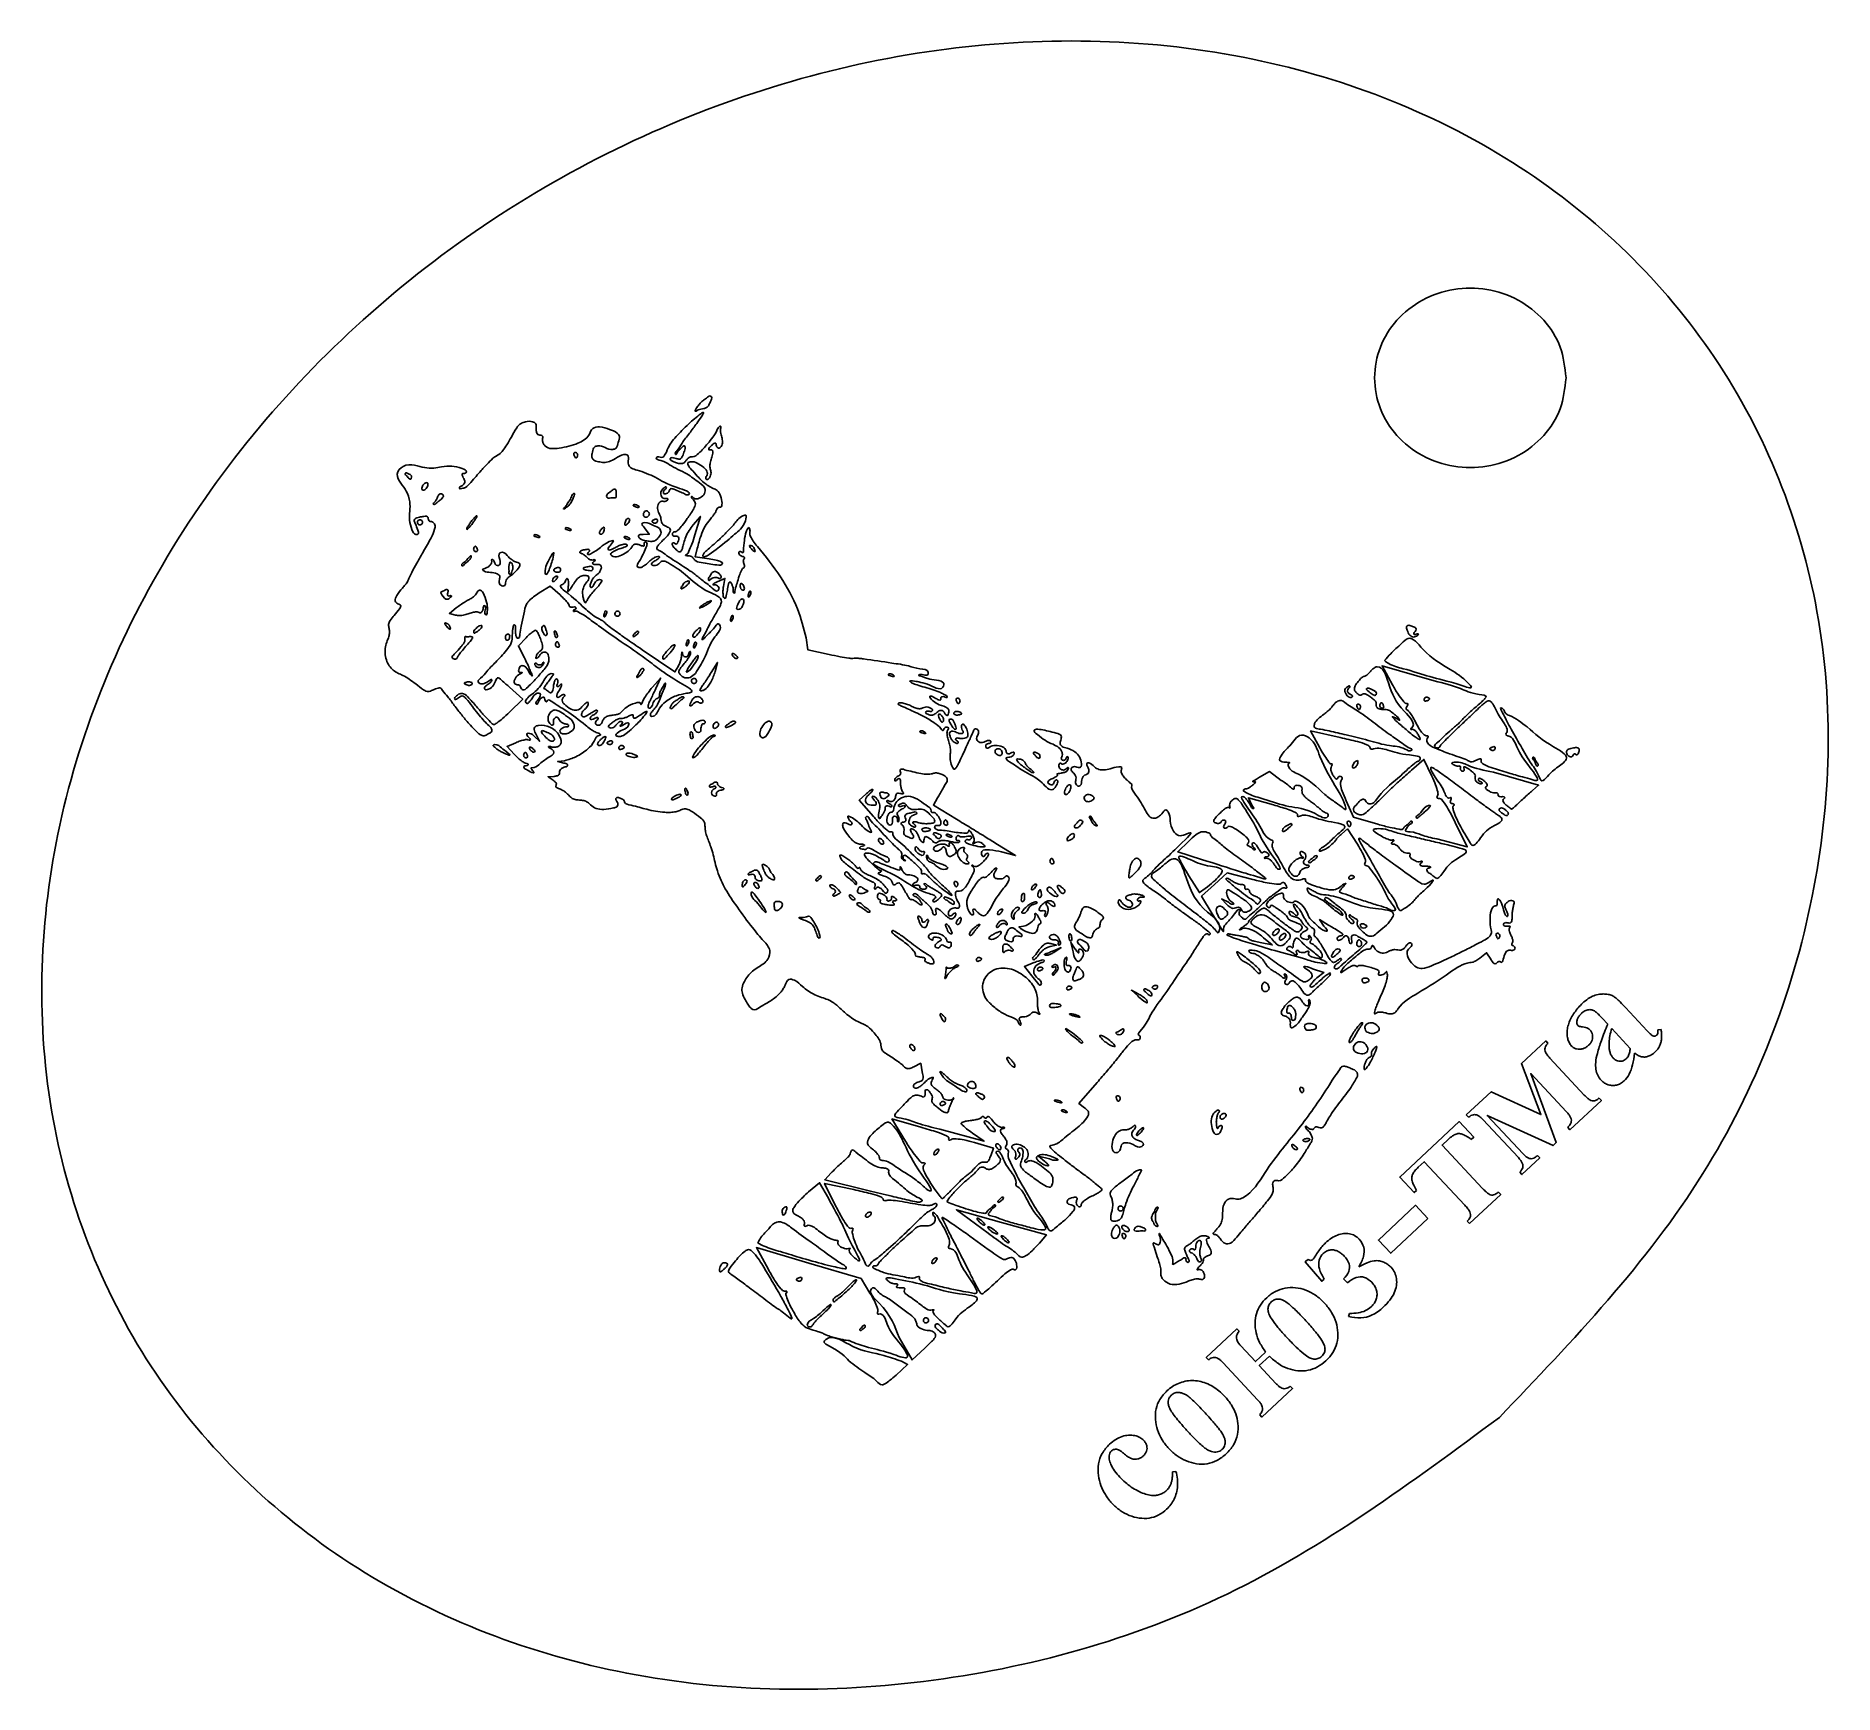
# Model space of a CAD drawing. Extents: x -3.6 to 33.9, y 40.4 to 75.
import ezdxf

# ---------------------------------------------------------------- set-up
doc = ezdxf.new("R2010")
doc.units = 0
doc.layers.add('Layer_1', color=7, linetype='CONTINUOUS')

msp = doc.modelspace()

# ---------------------------------------------------------------- linework, layer by layer
at = {"layer": 'Layer_1', "color": 1}
for points in [[(28.268952, 67.83546)], [(26.879055, 46.165073)]]:
    msp.add_lwpolyline(points, close=True, dxfattribs=at)
at = {"layer": 'Layer_1', "color": 7}
for points in [[(10.152438, 67.219342)], [(7.667187, 66.212048)], [(4.206089, 65.763045)], [(4.544778, 65.58891)], [(4.868065, 65.361247)], [(7.579052, 65.345573)], [(8.472757, 65.343825)], [(4.329252, 64.83912)], [(5.531566, 64.882215)], [(8.931491, 65.16465)], [(9.157765, 64.973782)], [(9.330108, 64.848817)], [(6.86306, 64.53744)], [(7.515779, 64.683045)], [(8.214545, 64.63863)], [(8.731927, 64.823093)], [(8.739821, 64.497825)], [(5.447692, 64.093193)], [(5.578323, 64.257907)], [(10.47352, 64.338053)], [(11.355448, 64.263413)], [(7.127982, 63.992977)], [(7.311486, 63.81528)], [(7.986017, 63.84354)], [(10.081726, 64.066567)], [(7.22893, 63.647535)], [(9.820656, 63.455055)], [(10.428016, 63.70536)], [(11.121223, 63.509745)], [(11.274765, 63.383055)], [(5.019402, 63.26088)], [(10.305243, 63.121388)], [(11.116951, 63.111833)], [(5.003933, 62.64597)], [(5.408461, 62.922)], [(5.673637, 62.669948)], [(8.221972, 62.91036)], [(8.446458, 62.933723)], [(10.907399, 62.87778)], [(6.247119, 62.43069)], [(6.947984, 62.52597)], [(7.187444, 62.501917)], [(7.206436, 62.29059)], [(8.85292, 62.499975)], [(9.936557, 62.30643)], [(10.069405, 62.44374)], [(10.090438, 62.26218)], [(24.960644, 62.574322)], [(5.164733, 62.012077)], [(6.951657, 61.86861)], [(9.536423, 62.147722)], [(24.488236, 61.94166)], [(8.90329, 61.608518)], [(9.930374, 61.70199)], [(10.12079, 61.6758)], [(10.145048, 61.50147)], [(14.248459, 61.637205)], [(5.467125, 61.455938)], [(6.475262, 61.390987)], [(9.82373, 61.122128)], [(15.558635, 61.111695)], [(23.676825, 61.25253)], [(24.31982, 61.259077)], [(25.423862, 61.139422)], [(15.203154, 60.74049)], [(15.511026, 60.84945)], [(23.908826, 60.988493)], [(24.466028, 60.994942)], [(7.298143, 60.484387)], [(8.852125, 60.577462)], [(10.066325, 60.388087)], [(10.606358, 60.594683)], [(10.885468, 60.596153)], [(11.632254, 60.42186)], [(14.906401, 60.448485)], [(15.429122, 60.37149)], [(23.019253, 60.556462)], [(24.936585, 60.506797)], [(6.062434, 60.049305)], [(7.187037, 60.291007)], [(8.250052, 60.321307)], [(8.391719, 60.231607)], [(8.640826, 60.13224)], [(10.275985, 60.117165)], [(16.517878, 60.027143)], [(17.202718, 59.9727)], [(26.793182, 60.107198)], [(27.295834, 60.211965)], [(28.295056, 59.986928)], [(6.598753, 59.672812)], [(6.619907, 59.960152)], [(8.919964, 59.94414)], [(16.920219, 59.762737)], [(23.928601, 59.80137)], [(26.264622, 59.836687)], [(27.691721, 59.755552)], [(9.946491, 59.240955)], [(17.943803, 59.26647)], [(9.76368, 59.08434)], [(10.5566, 59.158395)], [(14.116252, 59.104762)], [(18.42379, 59.05251)], [(27.020749, 58.930972)], [(15.301685, 58.575427)], [(18.151071, 58.508865)], [(18.497909, 58.50582)], [(23.707031, 58.54749)], [(25.337605, 58.804297)], [(26.077572, 58.472962)], [(26.922718, 58.770652)], [(13.941112, 58.189043)], [(15.008689, 58.398885)], [(15.238867, 58.260353)], [(15.452837, 58.29225)], [(18.021128, 58.305727)], [(22.496498, 58.465042)], [(14.744044, 57.939518)], [(15.654679, 57.774825)], [(17.591428, 57.750682)], [(20.67305, 57.797137)], [(23.082965, 57.869512)], [(11.696223, 57.527475)], [(12.74641, 57.45096)], [(15.128197, 57.667927)], [(19.309579, 57.538492)], [(23.856409, 57.424912)], [(24.350847, 57.502845)], [(25.434815, 57.501907)], [(11.176001, 57.289957)], [(11.446964, 57.239872)], [(13.147133, 57.112553)], [(13.488433, 57.29037)], [(13.657145, 57.104415)], [(15.515933, 57.292118)], [(16.981837, 57.011385)], [(17.211382, 57.22422)], [(17.334007, 57.075022)], [(17.630581, 57.102735)], [(17.826994, 57.121132)], [(11.484201, 56.8938)], [(11.936873, 56.859307)], [(13.765049, 56.70696)], [(15.361426, 56.947778)], [(15.910555, 56.70789)], [(16.506737, 56.70477)], [(16.76041, 56.603685)], [(17.058483, 56.765963)], [(20.894347, 56.664555)], [(21.153876, 56.761433)], [(21.892572, 56.917005)], [(14.958725, 56.465827)], [(15.650323, 56.503747)], [(16.019761, 56.397562)], [(16.590434, 56.44836)], [(17.255538, 56.35281)], [(20.957985, 56.334795)], [(22.178307, 56.293463)], [(24.041445, 56.28165)], [(12.722572, 56.171497)], [(16.437038, 56.194335)], [(16.689423, 55.900493)], [(16.745567, 56.13312)], [(17.611658, 55.87062)], [(17.700975, 56.144415)], [(17.962842, 56.174745)], [(18.323683, 55.951005)], [(21.201965, 56.217698)], [(22.317452, 56.197935)], [(22.465667, 56.099595)], [(23.563167, 55.910775)], [(24.006409, 56.014658)], [(26.888762, 56.189085)], [(15.09512, 55.670392)], [(15.531309, 55.53849)], [(16.089816, 55.714357)], [(17.29495, 55.829483)], [(17.365145, 55.514302)], [(17.671433, 55.572082)], [(17.950808, 55.549222)], [(18.170734, 55.728788)], [(21.755776, 55.526392)], [(17.333496, 55.211017)], [(17.973028, 55.117537)], [(18.213444, 55.374315)], [(19.754564, 55.132988)], [(21.930716, 55.168913)], [(22.744844, 55.10331)], [(24.020784, 55.29186)], [(17.69295, 54.72276)], [(19.533384, 54.856155)], [(19.632518, 54.998212)], [(15.33758, 54.449625)], [(18.122463, 54.526598)], [(22.52358, 54.389363)], [(22.633448, 54.52251)], [(18.197605, 53.992755)], [(19.043981, 54.20949)], [(22.825205, 54.282788)], [(23.831884, 54.17625)], [(24.101868, 54.21168)], [(14.696741, 53.862337)], [(23.841068, 53.89371)], [(29.608994, 53.858044)], [(29.699513, 53.760992)], [(16.731796, 53.586817)], [(24.066344, 53.512305)], [(15.780401, 52.995525)], [(15.963833, 53.084002)], [(22.723191, 52.999223)], [(15.225573, 52.707495)], [(16.150378, 52.833637)], [(17.749015, 52.744147)], [(17.855767, 52.548022)], [(18.895958, 52.821998)], [(16.20508, 52.22892)], [(21.061048, 52.412138)], [(16.387047, 51.821595)], [(18.803508, 51.81219)], [(19.317881, 52.062105)], [(22.918941, 51.942735)], [(15.179177, 51.69957)], [(17.569625, 51.07089)], [(14.927644, 50.93823)], [(15.36043, 50.664412)], [(16.540785, 50.751465)], [(11.933249, 50.440853)], [(13.787575, 50.40945)], [(16.124258, 50.231077)], [(18.784341, 50.283015)], [(19.035251, 50.505015)], [(25.389921, 50.310779), (24.61484, 49.58787), (24.358164, 49.86307), (25.133245, 50.585979)], [(16.226103, 50.005148)], [(16.376896, 50.04738)], [(16.629532, 49.863705)], [(18.795993, 49.963313)], [(19.008989, 50.123783)], [(19.016029, 49.955145)], [(21.059331, 49.895565)], [(11.42325, 49.79628)], [(13.386139, 49.542922)], [(10.638961, 49.308652)], [(13.824044, 49.282815)], [(15.13894, 49.434255)], [(23.947652, 49.303685)], [(12.340284, 49.045057)], [(13.262906, 48.782633)], [(15.915046, 49.027852)], [(19.852613, 49.05954)], [(11.511038, 48.67176)], [(22.125282, 48.573517)], [(12.565457, 48.089662)], [(13.662664, 48.080062)], [(14.87473, 48.202245)], [(15.186905, 47.984168)], [(15.196122, 48.2127)], [(12.813665, 47.89941)], [(13.323386, 47.345377)], [(19.951215, 46.71981)], [(20.044572, 46.630379)], [(20.067412, 45.033304)]]:
    msp.add_lwpolyline(points, close=True, dxfattribs=at)
for points in [[(10.11349, 64.564913), (10.227985, 64.948508), (10.074422, 64.77051)], [(9.062233, 64.7058), (9.158797, 64.574887), (9.03672, 64.571888)], [(9.354616, 64.507583), (9.354613, 64.507275)], [(10.160572, 64.28112), (10.116382, 64.106932), (10.408642, 64.061107)], [(6.238997, 63.808913), (6.238952, 63.808785)], [(6.163392, 63.563063), (6.163394, 63.563438)], [(7.300039, 63.30906), (7.097546, 63.4914), (6.867597, 63.350617)], [(10.577375, 63.585015), (10.736421, 63.655365), (10.706113, 63.487845)], [(5.134816, 63.038662), (4.993721, 62.9265), (5.118537, 62.89065)], [(6.541938, 62.031322), (6.431747, 62.25144), (6.594241, 62.41896)], [(12.431092, 62.412862), (12.463837, 62.16717), (12.908313, 62.069722)], [(9.013838, 62.167305), (9.696347, 61.704803), (9.763097, 61.819845)], [(10.533716, 61.711703), (10.583718, 61.902975), (10.45106, 61.691198)], [(11.009371, 61.997055), (11.009368, 61.996755)], [(9.225625, 61.384507), (9.39494, 61.577925), (9.294446, 61.356907)], [(24.651299, 61.439527), (24.435293, 61.834672), (25.522355, 61.520745)], [(6.25026, 61.38801), (6.524663, 61.138455), (6.246978, 60.866572)], [(10.386617, 61.407098), (10.386624, 61.406903)], [(10.18804, 61.072567), (10.188042, 61.072875)], [(6.771053, 60.357397), (6.872778, 60.260048), (6.803832, 60.404025)], [(10.238623, 60.530175), (10.238618, 60.530498)], [(15.443546, 60.618405), (15.443543, 60.618547)], [(23.136856, 60.123135), (22.945494, 60.474038), (23.561892, 60.337823)], [(6.341627, 59.990318), (6.198064, 60.148387), (6.376254, 60.230198)], [(6.783428, 60.046342), (6.783428, 60.046042)], [(7.376339, 59.80164), (7.252053, 59.840865), (7.394594, 59.853765)], [(21.879663, 59.509627), (22.086908, 59.62944), (22.333108, 59.444948)], [(25.050883, 59.65761), (25.307156, 59.881898), (25.473215, 59.533995)], [(26.754842, 59.613503), (27.697352, 59.344313), (27.568552, 59.23341)], [(7.155042, 59.449057), (7.050243, 59.518807), (7.180646, 59.528557)], [(21.541826, 59.225423), (21.541691, 59.2254)], [(13.671319, 59.15475), (13.538104, 59.028802), (13.832829, 58.690537)], [(15.562274, 58.636117), (15.084095, 58.927845), (15.168819, 59.078002)], [(21.714373, 58.939853), (21.650195, 59.083253), (22.171106, 58.93353)], [(23.24139, 59.149358), (23.241416, 59.149463)], [(24.347358, 58.53003), (23.840629, 58.675672), (23.683282, 59.021475)], [(25.961219, 58.566307), (26.209648, 58.056923), (25.57403, 58.222425)], [(14.468051, 58.379738), (14.468047, 58.38003)], [(16.504924, 57.956302), (16.794694, 57.877147), (16.41757, 58.110772)], [(20.673052, 57.797175), (20.177156, 57.955597), (20.406761, 58.179142)], [(23.594535, 58.330575), (23.712431, 58.432095), (23.921767, 58.111695)], [(15.352262, 57.964133), (15.352264, 57.96393)], [(11.51052, 57.36474), (11.510518, 57.364395)], [(20.750589, 57.191437), (20.626464, 57.103845), (20.407393, 57.456682)], [(20.894307, 56.664615), (20.671787, 57.031095), (20.939874, 57.273773), (21.207961, 57.51645), (21.740359, 57.37938)], [(22.180876, 57.699502), (22.180859, 57.699795)], [(22.719476, 57.527048), (22.719483, 57.5268)], [(14.016375, 57.16296), (14.016364, 57.16284)], [(15.108868, 56.97858), (15.108896, 56.978685)], [(21.235011, 56.902613), (21.088943, 56.974088), (21.195293, 56.861633)], [(13.450078, 56.963917), (13.450074, 56.963617)], [(14.257855, 56.876085), (14.257862, 56.876287)], [(15.133606, 56.70831), (15.133549, 56.707815)], [(17.456276, 56.82825), (17.456297, 56.828355)], [(19.364188, 56.841127), (19.364186, 56.841345)], [(21.507675, 56.74638), (21.507656, 56.746238)], [(24.087485, 56.92482), (24.087466, 56.924625)], [(15.438122, 56.341125), (15.438126, 56.34126)], [(18.405609, 56.236523), (18.405608, 56.236125)], [(23.222963, 56.40738), (23.130686, 56.542455), (23.320028, 56.428358)], [(24.118719, 56.40513), (24.11872, 56.40543)], [(15.22532, 55.99071), (15.225281, 55.991085)], [(17.516974, 55.98405), (17.645333, 56.0061), (17.531604, 56.04255)], [(17.611659, 55.87059), (17.742552, 55.95792), (17.584981, 55.892745)], [(18.039687, 55.928047), (17.949213, 56.065117), (17.99785, 55.87065)], [(21.896026, 56.06256), (22.14553, 56.01291), (21.966685, 56.163525)], [(26.700008, 55.71534), (26.614594, 55.850205), (26.471993, 55.739227)], [(17.159667, 55.637827), (16.980537, 55.563127), (17.136706, 55.367017)], [(22.984473, 55.518555), (23.221676, 55.442332), (23.07808, 55.328062)], [(19.353514, 54.99354), (19.208674, 55.069252), (19.34101, 54.95004)], [(16.888369, 54.42153), (16.88837, 54.421702)], [(24.29075, 54.659235), (24.290827, 54.65892)], [(29.137802, 54.363242), (29.021243, 54.488213)], [(29.508724, 54.709197), (29.958837, 54.226599)], [(18.788334, 53.99331), (18.788359, 53.993415)], [(26.190573, 52.469576), (26.710396, 52.954409), (27.744669, 52.477192), (27.340565, 53.54216), (27.847093, 54.014592), (27.892973, 53.965402)], [(29.608994, 53.858044), (29.220881, 54.274167)], [(30.180705, 54.244597), (30.250348, 54.24989)], [(27.929813, 53.656697), (28.650242, 52.884275)], [(14.851683, 53.366535), (14.820378, 53.547675), (14.675713, 53.474175)], [(28.27799, 52.537081), (27.535241, 53.333434), (28.066539, 51.894872), (27.998736, 51.831633), (26.627559, 52.459502), (27.376507, 51.656502)], [(18.494267, 53.143425), (18.115855, 52.70898), (18.234373, 52.62015)], [(28.960595, 52.820729), (29.006475, 52.771538), (28.351046, 52.160228), (28.305166, 52.209418)], [(14.500769, 51.925327), (14.217269, 52.387425), (14.82027, 52.215135)], [(15.895601, 52.091948), (16.13792, 51.920655), (15.216042, 52.17042)], [(20.906828, 52.147305), (20.906837, 52.147163)], [(25.154352, 50.896525), (25.105161, 50.850645), (24.802606, 51.175036), (26.041672, 52.330698), (26.344227, 52.006307), (26.295037, 51.960428)], [(26.236453, 52.420386), (26.190573, 52.469576)], [(27.276094, 51.58025), (26.535825, 52.373944)], [(15.940514, 51.894233), (16.334621, 51.780953), (16.277239, 51.616958)], [(22.672013, 51.758805), (22.672011, 51.758505)], [(25.812683, 51.960506), (25.686384, 51.842708), (26.53081, 50.937339)], [(17.40506, 51.499177), (17.271424, 51.613875), (17.505199, 51.557775)], [(17.40506, 51.49944), (17.40506, 51.499177)], [(26.158559, 50.590144), (25.314132, 51.495513), (25.190491, 51.380195)], [(27.676327, 51.622907), (27.722206, 51.573717), (27.349955, 51.226522), (27.304075, 51.275713)], [(12.482136, 50.864205), (12.710219, 51.055237), (12.892963, 50.73417)], [(13.05263, 50.5644), (12.815029, 51.043372), (13.423431, 50.912467)], [(13.742086, 50.89158), (12.817739, 51.1176), (12.953909, 51.2631)], [(15.029033, 51.041468), (15.029059, 51.041595)], [(17.05229, 50.802832), (17.052338, 50.803342)], [(26.861361, 50.862799), (26.907241, 50.813608), (26.2558, 50.206018)], [(16.226105, 50.005155), (15.561029, 50.492205), (16.499026, 50.230305), (17.437024, 49.968405), (17.293557, 49.799595)], [(19.667242, 50.232855), (19.667234, 50.23248)], [(26.2558, 50.206018), (26.209921, 50.255208)], [(19.290886, 50.120408), (19.290877, 50.120033)], [(11.643463, 49.24743), (11.393034, 49.704023), (12.484208, 49.383682), (13.575384, 49.063343), (13.761198, 48.757897)], [(13.516739, 49.66074), (13.516739, 49.66038)], [(20.653313, 49.495013), (20.653317, 49.494833)], [(23.227488, 49.049644), (23.176968, 49.002525), (22.833507, 49.408089), (22.884027, 49.455208)], [(23.712296, 48.972303), (23.634178, 49.05606)], [(20.816202, 47.364983), (20.770322, 47.414174), (21.408468, 48.009365), (21.454347, 47.960174)], [(23.738015, 48.270382), (23.756909, 48.332753)], [(14.905558, 47.60985), (14.640185, 47.363257), (14.367857, 47.828047)], [(21.490037, 47.655369), (21.795072, 47.328319), (22.007788, 47.526716)], [(14.416373, 47.334405), (14.543557, 47.270055), (14.303453, 47.047515)], [(21.845654, 46.527775), (21.117785, 47.308174)], [(22.085906, 47.442959), (21.873191, 47.244562), (22.217906, 46.874969)], [(22.52197, 46.815501), (22.567849, 46.76631), (21.929704, 46.17112), (21.883824, 46.22031)], [(20.067412, 45.033304), (20.138385, 45.039836)]]:
    msp.add_lwpolyline(points, dxfattribs=at)
at = {"layer": 'Layer_1', "color": 1}
for points, knots in [([(26.879055, 46.165073), (25.053792, 44.812835), (21.453543, 42.145605), (14.976456, 40.353479), (8.554845, 40.482925), (2.810203, 42.732913), (-1.47493, 46.872432), (-3.677904, 52.393004), (-3.506821, 58.493531), (-1.109716, 64.399494), (3.172887, 69.467984), (8.838825, 73.13905), (15.243024, 75.014668), (21.683129, 74.864038), (27.423496, 72.618946), (31.708651, 68.479402), (33.915527, 62.95436), (33.727928, 56.872752), (31.397487, 50.890427), (28.416989, 47.773437), (26.879055, 46.165073)], [0, 0, 0, 0, 6.766367, 13.346357, 19.73316, 25.749556, 31.41027, 37.120766, 43.060724, 49.272926, 55.895829, 62.662196, 69.242186, 75.628989, 81.645385, 87.3061, 93.016595, 98.956553, 105.168756, 111.791658, 111.791658, 111.791658, 111.791658]), ([(28.268952, 67.83546), (28.244816, 67.616275), (28.196532, 67.177812), (27.825388, 66.603269), (27.287174, 66.179532), (26.624849, 65.95625), (25.923722, 65.95625), (25.262418, 66.179532), (24.720237, 66.603269), (24.363398, 67.177812), (24.237993, 67.83546), (24.363398, 68.493108), (24.720237, 69.067651), (25.262418, 69.491388), (25.923722, 69.71467), (26.624849, 69.71467), (27.287174, 69.491388), (27.825388, 69.067651), (28.196532, 68.493108), (28.244816, 68.054645), (28.268952, 67.83546)], [0, 0, 0, 0, 0.653902, 1.308081, 1.986449, 2.677561, 3.363637, 4.054749, 4.733116, 5.387296, 6.041197, 6.695099, 7.349278, 8.027646, 8.718758, 9.404834, 10.095946, 10.774313, 11.428493, 12.082394, 12.082394, 12.082394, 12.082394])]:
    msp.add_open_spline(points, degree=3, knots=knots, dxfattribs=at)
at = {"layer": 'Layer_1', "color": 7}
for points, knots in [([(10.152439, 67.219343), (10.1695, 67.242904), (10.205806, 67.293045), (10.273225, 67.360602), (10.350739, 67.403976), (10.415684, 67.477165), (10.484066, 67.422784), (10.43014, 67.344819), (10.410122, 67.268976), (10.359257, 67.211321), (10.296781, 67.192444), (10.238049, 67.187032), (10.181783, 67.16956), (10.15197, 67.149496), (10.111325, 67.131469), (10.130642, 67.183661), (10.143557, 67.204805), (10.152438, 67.219342)], [0, 0, 0, 0, 0.087638, 0.1865, 0.27708, 0.375217, 0.403798, 0.502634, 0.586249, 0.656345, 0.718108, 0.776788, 0.836018, 0.884335, 0.904372, 0.931892, 0.99246, 0.99246, 0.99246, 0.99246]), ([(10.074422, 64.77051), (10.045366, 64.73219), (9.986082, 64.654007), (9.920249, 64.52743), (9.881993, 64.405882), (9.858401, 64.306981), (9.840153, 64.241797), (9.789951, 64.187647), (9.717955, 64.260157), (9.663368, 64.304324), (9.628998, 64.364452), (9.648991, 64.398789), (9.67664, 64.398573), (9.692708, 64.378602), (9.723542, 64.363909), (9.75304, 64.396082), (9.768204, 64.438771), (9.782344, 64.487463), (9.758501, 64.535924), (9.712004, 64.533329), (9.674218, 64.533642), (9.642153, 64.552147), (9.639696, 64.585345), (9.654997, 64.60992), (9.678107, 64.629359), (9.71847, 64.621742), (9.776489, 64.678637), (9.855745, 64.767517), (9.965707, 64.921253), (10.064994, 65.060069), (10.137284, 65.20248), (10.093105, 65.290399), (10.033724, 65.326883), (10.045716, 65.382559), (10.109373, 65.294465), (10.205846, 65.322566), (10.303863, 65.385526), (10.347702, 65.539331), (10.160027, 65.683007), (9.934596, 65.854018), (9.619981, 65.986388), (9.465163, 66.107322), (9.286658, 66.134837), (9.327494, 66.209046), (9.428899, 66.141667), (9.5184, 66.273552), (9.571878, 66.457565), (9.82735, 66.717557), (9.961414, 66.869496), (10.339846, 67.176683), (10.230937, 66.995008), (10.139779, 66.872582), (9.998746, 66.67816), (9.843643, 66.491747), (9.780325, 66.350158), (9.685662, 66.265338), (9.715086, 66.232362), (9.731564, 66.24486), (9.737115, 66.269407), (9.758483, 66.303648), (9.794932, 66.345346), (9.836835, 66.37623), (9.893238, 66.438452), (9.91871, 66.357181), (9.873363, 66.286661), (9.861476, 66.192213), (9.792276, 66.128763), (9.723933, 66.157016), (9.665664, 66.170369), (9.622148, 66.174406), (9.58392, 66.152045), (9.613421, 66.111295), (9.660399, 66.088406), (9.732555, 66.0603), (9.810091, 66.043658), (9.890365, 66.058866), (9.930842, 66.114354), (9.96723, 66.161862), (10.014804, 66.192747), (10.098704, 66.182341), (10.232935, 66.288578), (10.387, 66.475604), (10.548546, 66.663138), (10.593304, 66.80534), (10.660628, 66.84101), (10.641455, 66.760703), (10.647771, 66.711331), (10.652899, 66.650048), (10.680056, 66.585159), (10.691858, 66.499103), (10.676926, 66.413223), (10.613992, 66.354452), (10.576863, 66.384578), (10.559112, 66.414583), (10.556588, 66.446439), (10.544002, 66.486863), (10.493199, 66.462237), (10.456665, 66.420181), (10.410979, 66.388631), (10.391749, 66.326821), (10.443696, 66.339242), (10.492135, 66.325138), (10.485458, 66.241256), (10.458378, 66.162688), (10.433978, 66.067697), (10.418314, 65.992551), (10.435487, 65.924356), (10.45633, 65.845832), (10.431024, 65.767504), (10.371669, 65.701285), (10.335205, 65.732063), (10.338442, 65.765809), (10.360434, 65.796117), (10.376932, 65.840574), (10.363038, 65.893447), (10.306106, 65.968738), (10.197103, 66.033839), (10.085562, 66.098364), (9.908189, 66.068784), (10.132335, 65.824348), (10.258016, 65.673548), (10.448707, 65.541273), (10.596475, 65.493658), (10.650465, 65.367056), (10.679087, 65.25792), (10.676128, 65.179705), (10.662984, 65.141168), (10.631742, 65.136311), (10.603046, 65.138962), (10.576617, 65.115216), (10.561204, 65.075934), (10.534718, 65.021373), (10.487897, 64.956035), (10.409687, 64.865668), (10.311638, 64.736654), (10.227032, 64.528951), (10.184751, 64.371284), (10.160572, 64.28112)], [0, 0, 0, 0, 0.144135, 0.294079, 0.424957, 0.525813, 0.598128, 0.630145, 0.723078, 0.815288, 0.876947, 0.899254, 0.91947, 0.9481, 0.975047, 1.008196, 1.058744, 1.117168, 1.153823, 1.19936, 1.24037, 1.270838, 1.298552, 1.329037, 1.356503, 1.38223, 1.442839, 1.575945, 1.755547, 1.997879, 2.107897, 2.196725, 2.272253, 2.283842, 2.34354, 2.448905, 2.572465, 2.682, 2.866916, 3.185789, 3.593025, 3.794557, 3.907408, 3.919845, 4.025916, 4.130512, 4.31613, 4.639375, 5.094963, 5.321426, 5.397305, 5.583716, 5.840959, 6.098766, 6.286767, 6.365416, 6.379501, 6.392736, 6.415739, 6.455534, 6.512324, 6.575159, 6.639617, 6.670178, 6.777398, 6.887854, 6.948627, 7.025064, 7.085491, 7.130869, 7.158664, 7.190149, 7.2479, 7.325676, 7.417515, 7.485839, 7.554832, 7.614056, 7.668201, 7.71396, 7.857497, 8.136577, 8.470409, 8.566198, 8.591463, 8.648519, 8.711963, 8.774086, 8.822742, 8.924087, 9.026319, 9.090451, 9.119618, 9.154605, 9.192593, 9.22138, 9.255911, 9.322287, 9.401373, 9.428876, 9.46953, 9.511331, 9.567931, 9.678502, 9.779256, 9.858936, 9.903384, 9.989254, 10.093348, 10.16117, 10.185552, 10.214013, 10.253021, 10.29845, 10.350561, 10.408702, 10.578665, 10.720966, 10.805343, 10.999604, 11.34191, 11.568212, 11.659383, 11.791025, 11.948727, 11.996731, 12.030945, 12.05597, 12.083811, 12.115625, 12.152538, 12.210888, 12.296819, 12.392674, 12.569853, 12.779625, 13.059817, 13.059817, 13.059817, 13.059817]), ([(6.246978, 60.866572), (6.197968, 60.819843), (6.111998, 60.737873), (6.00852, 60.658021), (5.91069, 60.587), (5.829249, 60.692841), (5.719155, 60.791995), (5.572972, 60.971003), (5.432961, 61.124882), (5.316066, 61.25332), (5.214917, 61.260273), (5.161761, 61.224355), (5.126919, 61.19107), (5.100058, 61.161994), (5.108053, 61.124261), (5.151689, 61.143096), (5.191145, 61.169703), (5.265931, 61.226633), (5.377987, 61.120846), (5.463287, 60.994467), (5.583675, 60.840379), (5.691131, 60.716463), (5.782179, 60.606577), (5.874725, 60.550774), (5.887632, 60.449724), (5.797794, 60.418675), (5.727445, 60.355772), (5.612382, 60.401945), (5.521534, 60.5018), (5.387574, 60.638493), (5.247061, 60.810781), (5.100169, 60.998117), (4.972723, 61.178705), (4.86932, 61.284516), (4.813567, 61.379388), (4.753934, 61.369238), (4.703596, 61.352846), (4.636399, 61.322799), (4.550337, 61.28094), (4.421394, 61.346968), (4.305481, 61.448706), (4.161511, 61.551421), (4.039653, 61.632191), (3.881356, 61.690197), (3.712454, 61.828451), (3.632577, 62.090216), (3.672009, 62.303454), (3.735775, 62.438729), (3.749501, 62.527093), (3.739678, 62.612272), (3.717528, 62.69748), (3.76296, 62.795408), (3.852849, 62.900888), (3.934273, 62.978313), (4.002292, 63.102674), (3.908101, 63.11867), (3.844148, 63.194573), (3.909507, 63.329646), (3.99357, 63.427562), (4.077521, 63.523465), (4.127903, 63.594737), (4.165265, 63.681439), (4.222563, 63.807598), (4.324933, 63.99172), (4.462722, 64.232099), (4.594335, 64.464717), (4.683946, 64.641462), (4.704613, 64.759755), (4.669142, 64.810417), (4.640229, 64.839669), (4.608056, 64.842501), (4.579041, 64.840773), (4.558895, 64.867091), (4.555067, 64.900616), (4.544956, 64.948866), (4.470356, 64.953288), (4.394247, 64.933185), (4.308318, 64.925882), (4.248371, 64.864971), (4.300543, 64.770649), (4.325212, 64.695413), (4.364126, 64.577768), (4.256361, 64.55926), (4.200967, 64.705988), (4.150371, 64.860693), (4.172856, 65.059674), (4.177298, 65.263823), (4.111466, 65.472492), (3.979298, 65.631555), (3.859159, 65.829976), (4.032517, 66.031929), (4.266504, 66.025968), (4.467987, 65.958246), (4.662186, 65.943676), (4.84453, 65.988996), (5.055222, 65.998584), (5.204138, 65.975818), (5.370745, 65.904658), (5.336288, 65.851847), (5.309328, 65.838138), (5.284453, 65.84533), (5.25196, 65.838085), (5.264665, 65.792473), (5.284939, 65.747769), (5.320945, 65.692182), (5.308321, 65.62248), (5.258679, 65.583421), (5.2056, 65.566871), (5.198789, 65.516534), (5.270145, 65.532832), (5.348726, 65.55037), (5.484139, 65.705461), (5.631454, 65.875496), (5.795381, 66.056056), (5.921028, 66.184067), (6.040555, 66.244328), (6.124905, 66.334355), (6.200543, 66.451369), (6.292298, 66.612014), (6.37562, 66.766648), (6.471025, 66.893069), (6.597315, 66.92441), (6.705963, 66.939274), (6.81512, 66.877607), (6.801759, 66.77907), (6.804615, 66.705265), (6.830591, 66.648799), (6.878043, 66.640918), (6.918957, 66.643079), (6.945505, 66.607973), (6.934378, 66.565343), (6.933093, 66.513298), (6.955983, 66.457556), (7.037877, 66.341837), (7.339537, 66.373052), (7.632843, 66.439518), (7.901759, 66.587065), (7.959641, 66.796705), (8.154989, 66.832571), (8.317547, 66.760721), (8.472776, 66.717434), (8.560594, 66.603038), (8.504542, 66.49301), (8.496695, 66.370261), (8.367229, 66.326414), (8.241591, 66.380997), (8.119117, 66.430286), (7.993392, 66.397826), (7.98556, 66.287292), (7.946416, 66.196579), (8.002579, 66.107034), (8.103144, 66.087081), (8.214669, 66.064296), (8.338027, 66.091557), (8.47529, 66.155079), (8.57975, 66.249024), (8.74082, 66.235684), (8.720877, 66.109342), (8.721623, 66.012503), (8.798791, 65.938248), (8.996306, 65.891918), (9.349476, 65.746802), (9.548931, 65.590478), (10.065547, 65.450622), (9.948706, 65.385711), (9.884116, 65.427545), (9.78771, 65.461795), (9.699581, 65.501039), (9.609544, 65.53875), (9.580186, 65.493316), (9.57439, 65.455791), (9.539584, 65.429286), (9.503056, 65.420392), (9.455643, 65.415802), (9.451226, 65.465844), (9.48139, 65.502199), (9.522385, 65.532602), (9.509847, 65.577549), (9.442241, 65.52219), (9.396056, 65.471592), (9.397611, 65.351814), (9.480574, 65.311586), (9.528043, 65.323887), (9.557539, 65.305137), (9.534284, 65.27829), (9.50513, 65.265282), (9.463525, 65.254772), (9.410522, 65.272472), (9.338452, 65.217158), (9.326525, 65.11192), (9.350931, 65.025873), (9.386845, 64.96855), (9.399907, 64.919946), (9.404798, 64.864818), (9.421179, 64.807997), (9.462636, 64.760784), (9.526126, 64.731843), (9.624757, 64.691851), (9.555919, 64.543062), (9.459118, 64.467545), (9.372802, 64.376017), (9.326252, 64.324774), (9.311483, 64.256373), (9.422216, 64.217867), (9.527394, 64.121588), (9.70257, 64.015602), (9.865781, 63.907073), (9.989851, 63.824142), (10.067707, 63.776135), (10.119113, 63.73514), (10.17892, 63.68693), (10.30059, 63.582779), (10.419512, 63.509685), (10.57295, 63.35698), (10.623653, 63.44022), (10.602411, 63.487782), (10.56158, 63.519675), (10.52624, 63.519464), (10.473274, 63.524589), (10.529611, 63.565203), (10.557735, 63.576869), (10.577375, 63.585015)], [0, 0, 0, 0, 0.199688, 0.350278, 0.421531, 0.505145, 0.678436, 0.904836, 1.176972, 1.320881, 1.399743, 1.455249, 1.507153, 1.547343, 1.567609, 1.597618, 1.65263, 1.73657, 1.828757, 2.044304, 2.228165, 2.405364, 2.537885, 2.657768, 2.710097, 2.801145, 2.898433, 2.975713, 3.134717, 3.308686, 3.547765, 3.800679, 4.027118, 4.196646, 4.273105, 4.30753, 4.365194, 4.43485, 4.530332, 4.632741, 4.835921, 5.004336, 5.160562, 5.27223, 5.509016, 5.784547, 6.048938, 6.140596, 6.232391, 6.311805, 6.39862, 6.486883, 6.621398, 6.804195, 6.874265, 6.942524, 7.023773, 7.143777, 7.331738, 7.430162, 7.523294, 7.592359, 7.712623, 7.939196, 8.223328, 8.545627, 8.735257, 8.828972, 8.876623, 8.916345, 8.946137, 8.971106, 8.998735, 9.033448, 9.076371, 9.127055, 9.224214, 9.326518, 9.37715, 9.446937, 9.600552, 9.676685, 9.724502, 9.8566, 10.057494, 10.244923, 10.438207, 10.673696, 10.872595, 11.077831, 11.28221, 11.522449, 11.736658, 11.925649, 12.093104, 12.303497, 12.525903, 12.639875, 12.667096, 12.694794, 12.72446, 12.745172, 12.777635, 12.833424, 12.910473, 12.961085, 13.029971, 13.092536, 13.109713, 13.156157, 13.237752, 13.392714, 13.718392, 13.941349, 14.119718, 14.252538, 14.336741, 14.486146, 14.670209, 14.889604, 15.021613, 15.121759, 15.268521, 15.345783, 15.454098, 15.526333, 15.576477, 15.621141, 15.660862, 15.693385, 15.734963, 15.786574, 15.848216, 15.912488, 16.197875, 16.605856, 16.889517, 17.046611, 17.193707, 17.408867, 17.582454, 17.668959, 17.795257, 17.92119, 17.998399, 18.159494, 18.318254, 18.392583, 18.502762, 18.608731, 18.675438, 18.786915, 18.900199, 19.017587, 19.156593, 19.351596, 19.431694, 19.554465, 19.645846, 19.723882, 19.849434, 20.25631, 20.762834, 21.040939, 21.060037, 21.129829, 21.241136, 21.374404, 21.442933, 21.479808, 21.51641, 21.555998, 21.598397, 21.639171, 21.665298, 21.723491, 21.781334, 21.795361, 21.840937, 21.949693, 22.048218, 22.138462, 22.177577, 22.19675, 22.220426, 22.257994, 22.300679, 22.342969, 22.417269, 22.531724, 22.641319, 22.680698, 22.73365, 22.790049, 22.847068, 22.908393, 22.96909, 23.06506, 23.163215, 23.360691, 23.461823, 23.535071, 23.569596, 23.648631, 23.814506, 24.0314, 24.246294, 24.40689, 24.478418, 24.520443, 24.603779, 24.710403, 24.988695, 25.115123, 25.169652, 25.216546, 25.261504, 25.31259, 25.339183, 25.371871, 25.447536, 25.447536, 25.447536, 25.447536]), ([(7.667187, 66.212048), (7.668256, 66.22155), (7.670392, 66.240539), (7.653995, 66.266287), (7.630145, 66.280383), (7.602244, 66.282932), (7.584784, 66.260671), (7.589782, 66.231934), (7.600537, 66.203927), (7.613045, 66.181912), (7.627664, 66.164154), (7.646744, 66.171024), (7.658501, 66.188518), (7.664056, 66.203566), (7.667187, 66.212048)], [0, 0, 0, 0, 0.027978, 0.055912, 0.085296, 0.11034, 0.131283, 0.159579, 0.193, 0.220934, 0.238853, 0.252763, 0.273744, 0.300847, 0.300847, 0.300847, 0.300847]), ([(4.206082, 65.763008), (4.205599, 65.773197), (4.204489, 65.796609), (4.171616, 65.824636), (4.131375, 65.836148), (4.084521, 65.86553), (4.059789, 65.822719), (4.121648, 65.78731), (4.137407, 65.738619), (4.19847, 65.713729), (4.203229, 65.74453), (4.206089, 65.763045)], [0, 0, 0, 0, 0.029668, 0.068173, 0.115727, 0.170015, 0.185822, 0.241425, 0.325869, 0.354881, 0.398606, 0.398606, 0.398606, 0.398606]), ([(4.544778, 65.58891), (4.547598, 65.601), (4.552393, 65.621552), (4.535967, 65.651829), (4.501106, 65.650845), (4.470271, 65.629736), (4.441516, 65.597072), (4.423133, 65.558571), (4.416593, 65.522267), (4.432708, 65.492117), (4.46768, 65.493056), (4.498331, 65.51424), (4.527788, 65.546618), (4.539093, 65.574759), (4.544778, 65.58891)], [0, 0, 0, 0, 0.036534, 0.062106, 0.089576, 0.128092, 0.173011, 0.218447, 0.254982, 0.280553, 0.308025, 0.346539, 0.391458, 0.436894, 0.436894, 0.436894, 0.436894]), ([(4.868068, 65.36121), (4.868634, 65.369077), (4.869808, 65.385405), (4.853177, 65.406527), (4.829274, 65.419526), (4.801231, 65.42068), (4.775761, 65.408795), (4.76123, 65.381308), (4.74892, 65.344726), (4.721015, 65.299505), (4.703383, 65.256325), (4.640982, 65.201415), (4.703903, 65.193115), (4.741185, 65.246061), (4.801246, 65.283453), (4.844029, 65.32256), (4.861408, 65.350533), (4.868065, 65.361247)], [0, 0, 0, 0, 0.022939, 0.047613, 0.075143, 0.10285, 0.128907, 0.154521, 0.192829, 0.246731, 0.304843, 0.366268, 0.381201, 0.464886, 0.536882, 0.597715, 0.635478, 0.635478, 0.635478, 0.635478]), ([(7.579053, 65.345565), (7.598806, 65.38665), (7.62208, 65.435059), (7.548369, 65.412355), (7.536331, 65.326786), (7.479462, 65.252169), (7.429507, 65.174929), (7.402807, 65.13938), (7.362202, 65.095337), (7.408257, 65.11295), (7.441642, 65.139261), (7.502063, 65.193658), (7.549766, 65.264333), (7.569567, 65.319263), (7.579052, 65.345573)], [0, 0, 0, 0, 0.082364, 0.097048, 0.202981, 0.299655, 0.390439, 0.456004, 0.481172, 0.500192, 0.556044, 0.638234, 0.729019, 0.812474, 0.812474, 0.812474, 0.812474]), ([(8.47277, 65.343795), (8.473252, 65.350562), (8.474643, 65.370125), (8.473, 65.406606), (8.466775, 65.450913), (8.473679, 65.509614), (8.409592, 65.518231), (8.359513, 65.453632), (8.276445, 65.426179), (8.263082, 65.322402), (8.353108, 65.332499), (8.40819, 65.331441), (8.448842, 65.332399), (8.467064, 65.341105), (8.472757, 65.343825)], [0, 0, 0, 0, 0.020389, 0.058944, 0.107411, 0.164638, 0.194357, 0.270112, 0.390488, 0.435288, 0.521238, 0.577413, 0.618901, 0.637752, 0.637752, 0.637752, 0.637752]), ([(4.329252, 64.83912), (4.333271, 64.84773), (4.341202, 64.864723), (4.367238, 64.878427), (4.395953, 64.878129), (4.420741, 64.863061), (4.434679, 64.837832), (4.434324, 64.80887), (4.419253, 64.784143), (4.394053, 64.77016), (4.365052, 64.770601), (4.340547, 64.785572), (4.325773, 64.811044), (4.328082, 64.829674), (4.329252, 64.83912)], [0, 0, 0, 0, 0.027849, 0.054961, 0.082822, 0.110679, 0.137801, 0.165701, 0.193563, 0.220682, 0.248544, 0.276401, 0.303523, 0.331423, 0.331423, 0.331423, 0.331423]), ([(5.531566, 64.882215), (5.545478, 64.898853), (5.56302, 64.919835), (5.568644, 64.975222), (5.519323, 64.92253), (5.486761, 64.889337), (5.435484, 64.824525), (5.396326, 64.756618), (5.360715, 64.71818), (5.355195, 64.662638), (5.404461, 64.715411), (5.437169, 64.748389), (5.487807, 64.814143), (5.517014, 64.859577), (5.531566, 64.882215)], [0, 0, 0, 0, 0.069088, 0.087121, 0.126937, 0.192691, 0.275266, 0.357273, 0.426361, 0.444394, 0.48421, 0.549964, 0.632539, 0.714546, 0.714546, 0.714546, 0.714546]), ([(8.731927, 64.823093), (8.739366, 64.834559), (8.752174, 64.854302), (8.757, 64.888951), (8.733717, 64.910681), (8.702138, 64.904128), (8.676748, 64.879435), (8.660396, 64.843898), (8.654133, 64.806547), (8.649921, 64.780169), (8.65901, 64.754682), (8.684191, 64.770966), (8.705403, 64.790476), (8.722359, 64.811327), (8.731927, 64.823093)], [0, 0, 0, 0, 0.041184, 0.07091, 0.095359, 0.123617, 0.157861, 0.19884, 0.239261, 0.268998, 0.284236, 0.302669, 0.336881, 0.381186, 0.381186, 0.381186, 0.381186]), ([(8.931495, 65.16465), (8.919917, 65.172265), (8.897922, 65.186732), (8.86413, 65.19403), (8.83329, 65.195968), (8.820052, 65.168994), (8.856102, 65.153343), (8.890512, 65.144273), (8.924843, 65.12891), (8.960112, 65.145011), (8.94272, 65.156945), (8.931491, 65.16465)], [0, 0, 0, 0, 0.040882, 0.077666, 0.106333, 0.122159, 0.149265, 0.196416, 0.242227, 0.258024, 0.286803, 0.286803, 0.286803, 0.286803]), ([(9.157764, 64.973745), (9.160645, 64.982869), (9.166838, 65.00248), (9.15211, 65.033477), (9.129119, 65.058723), (9.092798, 65.070518), (9.058688, 65.048581), (9.037877, 65.006039), (9.036246, 64.940226), (9.112978, 64.917745), (9.141338, 64.953229), (9.157765, 64.973782)], [0, 0, 0, 0, 0.02781, 0.05977, 0.096232, 0.129864, 0.163741, 0.206547, 0.272933, 0.325364, 0.397539, 0.397539, 0.397539, 0.397539]), ([(9.330108, 64.848818), (9.331638, 64.857683), (9.334448, 64.873973), (9.3117, 64.891672), (9.283133, 64.886613), (9.255055, 64.875893), (9.233083, 64.863342), (9.215253, 64.84874), (9.222235, 64.829612), (9.239794, 64.818259), (9.262895, 64.807269), (9.29172, 64.806603), (9.317947, 64.821955), (9.325985, 64.83971), (9.330108, 64.848817)], [0, 0, 0, 0, 0.02502, 0.045972, 0.074276, 0.107687, 0.135625, 0.153572, 0.167502, 0.188459, 0.215538, 0.243516, 0.271442, 0.300858, 0.300858, 0.300858, 0.300858]), ([(10.47352, 64.338053), (10.523228, 64.381292), (10.628524, 64.472886), (10.772369, 64.616157), (10.932284, 64.779471), (11.015341, 64.911431), (11.203134, 65.006998), (11.144378, 64.729077), (10.887365, 64.542129), (10.707637, 64.362204), (10.244129, 64.030411), (10.295804, 64.187429), (10.373707, 64.246271), (10.436213, 64.303747), (10.47352, 64.338053)], [0, 0, 0, 0, 0.197254, 0.417845, 0.614459, 0.86147, 0.952596, 1.06984, 1.431183, 1.929517, 2.234737, 2.269731, 2.372577, 2.524843, 2.524843, 2.524843, 2.524843]), ([(6.863062, 64.53744), (6.851481, 64.54504), (6.829475, 64.55948), (6.7957, 64.566801), (6.764856, 64.568758), (6.751618, 64.541783), (6.787669, 64.526134), (6.822079, 64.517063), (6.856411, 64.5017), (6.89168, 64.517801), (6.874288, 64.529735), (6.86306, 64.53744)], [0, 0, 0, 0, 0.040869, 0.077655, 0.106317, 0.122144, 0.14925, 0.196403, 0.242213, 0.258011, 0.286789, 0.286789, 0.286789, 0.286789]), ([(7.515781, 64.683045), (7.504201, 64.690645), (7.482197, 64.705086), (7.448421, 64.712406), (7.417576, 64.714364), (7.404338, 64.687388), (7.44039, 64.671739), (7.4748, 64.662668), (7.509132, 64.647305), (7.544401, 64.663406), (7.527008, 64.67534), (7.515779, 64.683045)], [0, 0, 0, 0, 0.040866, 0.077654, 0.106318, 0.122144, 0.149251, 0.196405, 0.242215, 0.258012, 0.286792, 0.286792, 0.286792, 0.286792]), ([(8.214545, 64.63863), (8.21757, 64.651962), (8.222819, 64.675103), (8.226657, 64.701607), (8.217621, 64.727075), (8.192387, 64.710811), (8.171516, 64.691177), (8.143969, 64.660008), (8.124678, 64.627375), (8.119569, 64.592829), (8.142928, 64.571072), (8.174395, 64.577663), (8.200256, 64.602196), (8.209506, 64.625781), (8.214545, 64.63863)], [0, 0, 0, 0, 0.04042, 0.070158, 0.085396, 0.103827, 0.138038, 0.182345, 0.223529, 0.253255, 0.277704, 0.305958, 0.340204, 0.381184, 0.381184, 0.381184, 0.381184]), ([(8.739825, 64.497825), (8.728245, 64.505425), (8.70624, 64.519866), (8.672465, 64.527185), (8.641618, 64.529144), (8.628382, 64.502168), (8.664431, 64.486519), (8.698841, 64.477448), (8.733172, 64.462085), (8.768441, 64.478186), (8.751049, 64.49012), (8.739821, 64.497825)], [0, 0, 0, 0, 0.040866, 0.077654, 0.106318, 0.122144, 0.14925, 0.196402, 0.242212, 0.25801, 0.286789, 0.286789, 0.286789, 0.286789]), ([(9.03672, 64.571888), (8.986869, 64.570492), (8.907584, 64.568272), (8.983411, 64.447771), (9.093898, 64.441159), (9.205801, 64.419501), (9.298555, 64.443224), (9.335766, 64.485942), (9.354616, 64.507583)], [0, 0, 0, 0, 0.106358, 0.169156, 0.323954, 0.428847, 0.511059, 0.595465, 0.595465, 0.595465, 0.595465]), ([(9.354613, 64.507275), (9.380261, 64.541401), (9.424594, 64.600387), (9.370082, 64.720526), (9.226126, 64.757753), (9.12402, 64.832437), (8.973245, 64.803014), (9.027151, 64.744125), (9.062233, 64.7058)], [0, 0, 0, 0, 0.118185, 0.204279, 0.344561, 0.536517, 0.595184, 0.704523, 0.704523, 0.704523, 0.704523]), ([(10.081812, 64.066575), (10.075301, 64.077995), (10.060955, 64.103158), (10.017472, 64.122372), (9.970423, 64.130601), (9.936403, 64.121502), (9.906147, 64.141393), (9.965387, 64.161124), (9.987403, 64.244453), (10.059015, 64.380595), (10.093863, 64.498505), (10.11349, 64.564913)], [0, 0, 0, 0, 0.038546, 0.084933, 0.136367, 0.178103, 0.192643, 0.217768, 0.300023, 0.461356, 0.66938, 0.66938, 0.66938, 0.66938]), ([(10.706113, 63.487845), (10.701528, 63.456588), (10.692836, 63.397329), (10.699872, 63.319641), (10.70109, 63.258876), (10.754011, 63.225466), (10.771195, 63.325432), (10.79394, 63.413775), (10.798866, 63.50371), (10.837627, 63.606307), (10.879655, 63.541434), (10.895412, 63.491923), (10.91831, 63.425427), (10.903542, 63.374734), (10.937983, 63.324715), (10.955249, 63.469109), (10.991486, 63.547283), (11.029539, 63.698148), (11.069376, 63.802463), (11.106298, 63.863781), (11.143848, 63.885512), (11.145991, 63.924824), (11.133178, 63.962904), (11.119759, 64.002299), (11.120281, 64.042544), (11.138478, 64.062889), (11.158508, 64.083015), (11.130764, 64.10539), (11.09877, 64.114131), (11.059514, 64.130702), (11.0316, 64.159076), (11.026249, 64.191916), (11.040044, 64.217198), (11.06804, 64.22041), (11.085918, 64.203931), (11.1052, 64.183105), (11.128467, 64.201571), (11.119664, 64.294202), (11.147469, 64.452959), (11.155836, 64.577932), (11.229349, 64.741729), (11.256925, 64.676426), (11.264497, 64.638439), (11.251168, 64.587101), (11.272907, 64.513815), (11.330186, 64.423951), (11.554156, 64.155843), (11.903279, 63.711333), (12.264107, 63.068586), (12.379051, 62.617217), (12.431092, 62.412862)], [0, 0, 0, 0, 0.094061, 0.178324, 0.237086, 0.266939, 0.323931, 0.446862, 0.582414, 0.630851, 0.678974, 0.741045, 0.811571, 0.876843, 0.891781, 0.966646, 1.109032, 1.269333, 1.391575, 1.451971, 1.479448, 1.513623, 1.556992, 1.601919, 1.639282, 1.667966, 1.686484, 1.709569, 1.749866, 1.795339, 1.83321, 1.864168, 1.889228, 1.91004, 1.938001, 1.962452, 1.979488, 2.01035, 2.226697, 2.434018, 2.515387, 2.552831, 2.596061, 2.639465, 2.705049, 2.817957, 2.958366, 3.752019, 4.514269, 5.144879, 5.144879, 5.144879, 5.144879]), ([(5.447682, 64.0932), (5.450014, 64.108747), (5.45572, 64.146789), (5.369262, 64.066417), (5.344571, 64.009557), (5.244139, 63.95915), (5.263611, 63.893273), (5.327859, 63.978403), (5.378503, 64.005946), (5.423603, 64.050703), (5.440827, 64.081085), (5.447692, 64.093193)], [0, 0, 0, 0, 0.035072, 0.085818, 0.220776, 0.314616, 0.324303, 0.407221, 0.479794, 0.543175, 0.585167, 0.585167, 0.585167, 0.585167]), ([(5.578323, 64.257907), (5.574782, 64.268619), (5.56828, 64.288284), (5.555459, 64.310112), (5.540936, 64.32793), (5.521764, 64.321073), (5.510437, 64.303435), (5.49945, 64.280389), (5.498686, 64.251364), (5.514421, 64.22584), (5.53847, 64.211694), (5.566275, 64.209125), (5.58393, 64.231495), (5.58037, 64.248268), (5.578323, 64.257907)], [0, 0, 0, 0, 0.033404, 0.061325, 0.079266, 0.093176, 0.114157, 0.141259, 0.169237, 0.197172, 0.226559, 0.251601, 0.272544, 0.30084, 0.30084, 0.30084, 0.30084]), ([(6.163394, 63.563438), (6.166772, 63.58185), (6.174555, 63.624262), (6.221547, 63.679188), (6.310994, 63.735921), (6.390173, 63.81466), (6.496162, 63.931518), (6.423296, 63.995623), (6.358896, 63.994491), (6.295262, 64.044583), (6.206245, 64.105859), (6.142422, 64.218486), (6.007207, 64.181709), (6.042194, 64.056633), (6.067997, 63.942931), (5.968565, 63.903988), (5.930073, 63.985955), (5.912792, 64.050265), (5.867173, 64.053021), (5.885807, 63.998156), (5.862419, 63.952892), (5.817061, 63.904551), (5.767075, 63.868258), (5.66246, 63.848708), (5.748149, 63.779097), (5.852672, 63.785873), (5.965691, 63.7645), (6.060471, 63.709329), (6.035962, 63.634496), (6.026067, 63.576142), (6.044155, 63.522591), (6.086147, 63.497756), (6.130208, 63.49043), (6.165491, 63.519955), (6.164157, 63.547349), (6.163392, 63.563063)], [0, 0, 0, 0, 0.055404, 0.127623, 0.208416, 0.367892, 0.501173, 0.559985, 0.609106, 0.689967, 0.789012, 0.947293, 1.004134, 1.140317, 1.253481, 1.297498, 1.406763, 1.461172, 1.47574, 1.520389, 1.571602, 1.636257, 1.707717, 1.787772, 1.823731, 1.966513, 2.109162, 2.176694, 2.249951, 2.310086, 2.359245, 2.406576, 2.450592, 2.483807, 2.528488, 2.528488, 2.528488, 2.528488]), ([(7.127981, 63.992977), (7.142773, 64.034364), (7.162117, 64.088485), (7.173864, 64.216877), (7.083422, 64.081834), (7.043988, 63.979945), (6.981435, 63.866027), (6.991461, 63.711017), (7.059709, 63.786417), (7.08644, 63.868253), (7.112723, 63.947164), (7.127982, 63.992977)], [0, 0, 0, 0, 0.155338, 0.203141, 0.262887, 0.461774, 0.625263, 0.703376, 0.748644, 0.850723, 0.992018, 0.992018, 0.992018, 0.992018]), ([(10.12074, 61.67574), (10.188221, 61.778381), (10.350131, 62.024649), (10.427685, 62.35187), (10.691598, 62.623931), (10.587644, 62.727028), (10.503656, 62.591983), (10.400309, 62.510781), (10.332977, 62.432085), (10.249383, 62.358189), (10.277949, 62.434747), (10.310573, 62.480438), (10.348959, 62.557593), (10.384769, 62.631165), (10.428642, 62.716055), (10.485648, 62.817101), (10.551771, 62.926772), (10.60949, 63.02915), (10.650038, 63.104388), (10.691159, 63.262884), (10.248321, 63.402048), (9.98042, 63.701826), (9.66048, 63.921827), (9.496309, 64.013525), (9.421132, 64.021593), (9.380606, 63.977374), (9.343196, 63.940016), (9.292763, 63.921717), (9.249074, 63.923373), (9.191572, 63.939561), (9.232557, 64.000152), (9.293147, 64.030073), (9.347103, 64.057762), (9.389254, 64.111773), (9.326352, 64.112461), (9.281159, 64.095638), (9.216784, 64.059038), (9.160605, 64.005498), (9.102847, 63.948884), (9.037836, 63.909066), (8.980713, 63.874561), (8.878562, 63.891148), (9.007298, 64.09581), (9.056904, 64.211085), (9.112721, 64.340407), (9.118761, 64.387853), (9.095842, 64.417853), (9.065545, 64.417717), (9.048685, 64.392993), (9.056086, 64.366912), (9.057501, 64.328231), (9.004028, 64.330121), (8.956741, 64.352429), (8.894879, 64.378271), (8.826074, 64.361517), (8.784647, 64.278806), (8.693599, 64.189389), (8.555901, 64.128226), (8.436344, 64.08727), (8.326032, 64.158639), (8.447154, 64.244786), (8.552053, 64.272493), (8.637091, 64.304656), (8.716997, 64.334919), (8.676661, 64.376647), (8.620965, 64.363578), (8.551871, 64.350137), (8.482613, 64.313489), (8.41767, 64.274506), (8.364433, 64.257404), (8.316422, 64.239194), (8.296399, 64.273854), (8.322004, 64.31146), (8.358082, 64.35511), (8.45639, 64.46779), (8.25518, 64.399377), (8.170631, 64.319215), (8.038804, 64.222224), (7.957557, 64.179781), (7.901846, 64.140911), (7.871763, 64.160028), (7.876871, 64.185197), (7.895011, 64.203134), (7.913141, 64.220984), (7.918273, 64.246636), (7.87783, 64.270286), (7.811759, 64.245574), (7.744652, 64.249142), (7.700452, 64.191551), (7.738731, 64.182952), (7.759722, 64.169301), (7.786712, 64.157628), (7.813573, 64.138346), (7.843534, 64.112531), (7.872618, 64.079352), (7.908126, 64.050144), (7.952903, 64.037557), (7.989444, 64.034478), (8.027139, 64.055414), (8.033714, 64.022037), (8.003805, 64.006826), (7.968243, 63.97555), (8.010273, 63.941092), (8.063411, 63.948513), (8.124751, 63.947438), (8.170246, 63.903665), (8.155168, 63.848183), (8.135616, 63.800722), (8.109632, 63.759594), (8.05161, 63.72883), (7.983424, 63.655197), (7.938833, 63.579841), (7.919303, 63.46051), (7.970907, 63.470248), (7.993317, 63.494423), (8.010135, 63.542756), (8.049322, 63.597557), (8.105993, 63.638049), (8.186996, 63.620924), (8.146756, 63.555352), (8.102781, 63.496359), (8.024969, 63.410612), (7.948827, 63.322683), (7.879447, 63.238598), (7.857274, 63.181327), (7.822392, 63.134713), (7.795658, 63.199614), (7.780003, 63.260578), (7.761601, 63.362299), (7.784494, 63.468434), (7.837452, 63.562219), (7.906876, 63.624243), (7.902623, 63.714322), (7.817556, 63.713535), (7.737833, 63.712718), (7.652459, 63.641466), (7.592345, 63.550671), (7.52811, 63.459065), (7.501077, 63.410869), (7.458061, 63.373081), (7.46944, 63.422781), (7.467951, 63.45636), (7.474952, 63.530267), (7.486652, 63.587163), (7.444768, 63.679904), (7.417982, 63.602385), (7.398799, 63.563086), (7.36666, 63.528191), (7.245676, 63.50701), (7.627662, 63.223554), (7.778099, 63.050086), (8.033977, 62.843506), (8.170761, 62.784023), (8.214361, 62.750683), (8.281618, 62.683133), (8.433577, 62.572295), (8.685022, 62.391563), (8.895454, 62.248045), (9.013838, 62.167305)], [0, 0, 0, 0, 0.359344, 0.86218, 1.134779, 1.162147, 1.241549, 1.472544, 1.589698, 1.639505, 1.673804, 1.757717, 1.845798, 1.919014, 2.00631, 2.131413, 2.267319, 2.390641, 2.483054, 2.525872, 2.860702, 3.470417, 3.891182, 3.98141, 4.040265, 4.097766, 4.149153, 4.200832, 4.248428, 4.2936, 4.328062, 4.420362, 4.503313, 4.532503, 4.569875, 4.627241, 4.701694, 4.780541, 4.862091, 4.942948, 5.007664, 5.06436, 5.186181, 5.498527, 5.559161, 5.603941, 5.63447, 5.659828, 5.682006, 5.712781, 5.742259, 5.775478, 5.838732, 5.91312, 5.967362, 6.032162, 6.176156, 6.345, 6.479826, 6.550167, 6.634079, 6.803136, 6.901802, 6.951717, 6.978423, 7.03634, 7.111884, 7.192596, 7.269585, 7.333858, 7.373553, 7.395252, 7.433699, 7.491863, 7.600607, 7.688827, 7.90919, 8.045906, 8.151051, 8.203542, 8.222047, 8.241093, 8.269823, 8.298638, 8.317872, 8.336437, 8.421627, 8.51293, 8.546433, 8.57253, 8.601793, 8.627891, 8.65872, 8.701042, 8.746084, 8.791121, 8.837248, 8.879598, 8.911717, 8.924064, 8.962514, 9.003774, 9.029731, 9.094589, 9.163773, 9.205692, 9.262685, 9.316717, 9.365584, 9.402362, 9.511842, 9.648325, 9.721462, 9.746919, 9.779069, 9.818265, 9.898844, 9.975535, 10.029044, 10.068911, 10.156866, 10.275752, 10.403487, 10.514643, 10.5862, 10.610937, 10.649547, 10.727619, 10.841584, 10.937932, 11.05055, 11.160981, 11.203897, 11.279341, 11.359719, 11.453873, 11.588423, 11.697546, 11.769508, 11.789921, 11.817662, 11.86358, 11.917759, 12.023721, 12.069057, 12.128062, 12.174964, 12.221023, 12.262414, 12.492965, 12.996167, 13.342659, 13.385931, 13.44406, 13.505558, 13.671985, 14.006111, 14.435835, 14.435835, 14.435835, 14.435835]), ([(11.355432, 64.263405), (11.350537, 64.274728), (11.340397, 64.298186), (11.310905, 64.325129), (11.284956, 64.340075), (11.248001, 64.347051), (11.253817, 64.309353), (11.290926, 64.277611), (11.31187, 64.230844), (11.377255, 64.206618), (11.36413, 64.240801), (11.355448, 64.263413)], [0, 0, 0, 0, 0.036851, 0.076343, 0.113531, 0.137908, 0.157103, 0.200845, 0.288256, 0.313118, 0.361698, 0.361698, 0.361698, 0.361698]), ([(6.238952, 63.808785), (6.234383, 63.846642), (6.227734, 63.901725), (6.253574, 64.015482), (6.308585, 63.955528), (6.317431, 63.906203), (6.317287, 63.846434), (6.292773, 63.797883), (6.282276, 63.729902), (6.227083, 63.745541), (6.233648, 63.780462), (6.238997, 63.808913)], [0, 0, 0, 0, 0.12919, 0.187974, 0.24261, 0.293206, 0.35143, 0.409365, 0.474965, 0.490561, 0.559149, 0.559149, 0.559149, 0.559149]), ([(7.311486, 63.81528), (7.312755, 63.824633), (7.315227, 63.842864), (7.301983, 63.868115), (7.277274, 63.883606), (7.245228, 63.882994), (7.212713, 63.872406), (7.184031, 63.856733), (7.165234, 63.828198), (7.184072, 63.798439), (7.217956, 63.784918), (7.256171, 63.780081), (7.294173, 63.787874), (7.306104, 63.80676), (7.311486, 63.81528)], [0, 0, 0, 0, 0.027742, 0.054073, 0.080412, 0.111112, 0.146635, 0.182296, 0.209664, 0.235993, 0.274103, 0.316651, 0.352165, 0.381356, 0.381356, 0.381356, 0.381356]), ([(7.986014, 63.84354), (7.987674, 63.862019), (7.991194, 63.901206), (7.905922, 63.91214), (7.860355, 63.888443), (7.775915, 63.881357), (7.79912, 63.830039), (7.856144, 63.829059), (7.909773, 63.814198), (7.961, 63.815181), (7.978868, 63.835436), (7.986017, 63.84354)], [0, 0, 0, 0, 0.048276, 0.102376, 0.200578, 0.251835, 0.271772, 0.339852, 0.400744, 0.447828, 0.479231, 0.479231, 0.479231, 0.479231]), ([(10.408642, 64.061107), (10.459478, 64.051331), (10.545531, 64.034782), (10.630355, 64.014364), (10.699101, 63.974827), (10.670737, 63.943004), (10.64237, 63.930754), (10.508054, 63.932346), (10.347418, 63.980423), (10.148227, 63.991344), (10.096937, 64.049361), (10.081726, 64.066567)], [0, 0, 0, 0, 0.150681, 0.255069, 0.298884, 0.326153, 0.35792, 0.393445, 0.719725, 0.879445, 0.946784, 0.946784, 0.946784, 0.946784]), ([(10.428022, 63.705412), (10.440463, 63.731105), (10.46079, 63.77308), (10.525879, 63.808949), (10.582181, 63.780876), (10.625318, 63.748208), (10.653728, 63.713419), (10.664104, 63.677018), (10.644932, 63.651917), (10.613989, 63.649592), (10.584842, 63.668169), (10.543598, 63.681678), (10.491943, 63.668488), (10.449313, 63.65192), (10.401275, 63.59309), (10.387379, 63.656413), (10.409867, 63.6835), (10.428016, 63.70536)], [0, 0, 0, 0, 0.084484, 0.138025, 0.201138, 0.256305, 0.302409, 0.335165, 0.359842, 0.385995, 0.419859, 0.46192, 0.513027, 0.569106, 0.624771, 0.644366, 0.726307, 0.726307, 0.726307, 0.726307]), ([(5.019403, 63.260918), (5.030239, 63.26778), (5.045064, 63.277168), (5.03081, 63.303325), (5.00205, 63.286596), (4.968605, 63.283948), (4.948118, 63.318905), (4.956054, 63.358145), (4.981602, 63.405631), (4.928686, 63.430617), (4.885575, 63.392109), (4.796412, 63.373958), (4.857781, 63.277857), (4.910351, 63.205749), (4.973953, 63.222749), (4.993805, 63.239353), (5.010046, 63.253011), (5.019402, 63.26088)], [0, 0, 0, 0, 0.031091, 0.042533, 0.073637, 0.107358, 0.135278, 0.178586, 0.231046, 0.25662, 0.323245, 0.399201, 0.450942, 0.60437, 0.616601, 0.643708, 0.680553, 0.680553, 0.680553, 0.680553]), ([(5.40846, 62.922037), (5.437579, 62.931936), (5.49014, 62.949803), (5.564034, 62.963206), (5.609657, 62.946049), (5.647604, 62.926932), (5.67886, 62.967799), (5.705341, 63.007509), (5.702461, 63.102399), (5.763845, 63.06789), (5.739933, 62.989619), (5.724953, 62.92187), (5.773227, 62.879281), (5.789772, 63.016429), (5.786192, 63.121748), (5.731529, 63.277826), (5.673996, 63.412489), (5.606133, 63.408457), (5.581037, 63.385807), (5.567556, 63.347621), (5.537079, 63.301553), (5.482055, 63.256899), (5.407284, 63.214283), (5.318232, 63.166897), (5.225838, 63.106685), (5.164501, 63.060847), (5.134816, 63.038662)], [0, 0, 0, 0, 0.093135, 0.168109, 0.214486, 0.242467, 0.281038, 0.339667, 0.420493, 0.43338, 0.52654, 0.612002, 0.626798, 0.69299, 0.85484, 1.051947, 1.183892, 1.210698, 1.24203, 1.278825, 1.331238, 1.405517, 1.488816, 1.589467, 1.708003, 1.819174, 1.819174, 1.819174, 1.819174]), ([(6.867597, 63.350617), (6.827294, 63.32405), (6.753175, 63.275191), (6.663965, 63.204291), (6.574119, 63.091892), (6.549738, 62.898416), (6.490583, 62.689431), (6.467429, 62.530806), (6.462177, 62.446904), (6.44737, 62.411492), (6.410589, 62.400567), (6.385933, 62.441651), (6.373551, 62.494225), (6.372876, 62.563794), (6.369108, 62.625497), (6.370648, 62.673785), (6.333284, 62.699254), (6.32086, 62.630015), (6.308733, 62.569682), (6.3057, 62.450629), (6.297575, 62.300577), (6.153859, 62.110353), (5.976323, 61.924257), (5.780218, 61.732324), (5.688185, 61.59865), (5.572316, 61.51989), (5.633679, 61.44235), (5.724506, 61.463144), (5.802478, 61.49857), (5.837672, 61.535777), (5.874657, 61.556796), (5.878382, 61.521791), (5.855964, 61.495983), (5.826217, 61.46089), (5.785066, 61.435485), (5.748361, 61.409897), (5.726269, 61.378792), (5.728017, 61.322111), (5.84483, 61.344227), (5.919286, 61.424665), (5.956624, 61.514956), (6.00132, 61.611716), (6.127023, 61.487723), (6.199451, 61.42912), (6.25026, 61.38801)], [0, 0, 0, 0, 0.144828, 0.266341, 0.340636, 0.570258, 0.82763, 0.999456, 1.046998, 1.08162, 1.107094, 1.143188, 1.202177, 1.276758, 1.346689, 1.392785, 1.412348, 1.453571, 1.533765, 1.637809, 1.793559, 1.979562, 2.32488, 2.583794, 2.775498, 2.858677, 2.913607, 3.007272, 3.110961, 3.159055, 3.183246, 3.200783, 3.238505, 3.286694, 3.33725, 3.382799, 3.419989, 3.449086, 3.526963, 3.664638, 3.791952, 3.837079, 3.93333, 4.159531, 4.159531, 4.159531, 4.159531]), ([(7.228927, 63.647535), (7.237288, 63.657394), (7.24974, 63.672078), (7.25015, 63.707027), (7.215915, 63.70144), (7.190791, 63.688124), (7.163184, 63.664883), (7.146114, 63.635095), (7.133336, 63.579927), (7.198325, 63.596549), (7.216186, 63.626305), (7.22893, 63.647535)], [0, 0, 0, 0, 0.039407, 0.058689, 0.082359, 0.117706, 0.152985, 0.183614, 0.231183, 0.261382, 0.336568, 0.336568, 0.336568, 0.336568]), ([(9.820656, 63.45504), (9.836428, 63.482576), (9.86817, 63.537998), (9.91598, 63.591446), (10.001962, 63.60846), (9.987923, 63.554484), (9.956981, 63.521594), (9.911083, 63.479008), (9.872358, 63.456323), (9.827855, 63.43012), (9.822469, 63.448776), (9.820656, 63.455055)], [0, 0, 0, 0, 0.093125, 0.187429, 0.237814, 0.266821, 0.317329, 0.3833, 0.442665, 0.476059, 0.492999, 0.492999, 0.492999, 0.492999]), ([(11.121223, 63.509768), (11.114947, 63.521929), (11.105424, 63.540384), (11.074081, 63.559857), (11.053067, 63.51773), (11.058634, 63.471931), (11.076845, 63.415794), (11.129647, 63.402448), (11.145593, 63.437159), (11.138811, 63.471683), (11.127568, 63.496015), (11.121223, 63.509745)], [0, 0, 0, 0, 0.042657, 0.06473, 0.087449, 0.154987, 0.211026, 0.252895, 0.276021, 0.31103, 0.356369, 0.356369, 0.356369, 0.356369]), ([(11.274765, 63.383025), (11.269702, 63.386344), (11.255925, 63.395375), (11.238691, 63.358542), (11.230237, 63.324536), (11.214916, 63.290415), (11.230622, 63.25465), (11.256015, 63.291011), (11.270906, 63.315654), (11.282674, 63.352401), (11.277174, 63.373719), (11.274765, 63.383055)], [0, 0, 0, 0, 0.015779, 0.042938, 0.089911, 0.135718, 0.151516, 0.180339, 0.221213, 0.257995, 0.286654, 0.286654, 0.286654, 0.286654]), ([(9.294446, 61.356907), (9.275588, 61.315938), (9.239819, 61.238227), (9.193378, 61.135673), (9.154962, 61.061783), (9.135402, 61.010747), (9.133401, 60.972881), (9.156759, 60.94584), (9.192145, 60.958707), (9.217237, 60.991584), (9.234843, 61.039274), (9.254327, 61.08986), (9.28457, 61.131955), (9.321342, 61.154431), (9.353621, 61.16617), (9.374193, 61.190536), (9.371654, 61.223956), (9.377993, 61.269363), (9.408351, 61.334833), (9.441368, 61.383601), (9.500657, 61.503588), (9.499558, 61.396356), (9.432217, 61.291865), (9.378895, 61.120832), (9.308666, 60.973668), (9.240028, 60.902934), (9.196863, 60.85596), (9.182488, 60.822249), (9.183507, 60.774206), (9.267665, 60.778803), (9.325107, 60.848334), (9.378998, 60.97124), (9.511068, 61.106349), (9.714936, 61.216009), (9.886207, 61.25238), (10.143875, 61.29414), (9.468698, 61.657316), (9.192035, 61.922078), (8.593313, 62.31862), (8.219502, 62.584339), (7.957186, 62.773319), (7.800345, 62.893019), (7.693678, 62.943493), (7.630689, 62.983858), (7.581837, 62.9585), (7.580667, 62.991906), (7.607234, 63.007664), (7.643376, 63.032719), (7.617081, 63.067834), (7.573812, 63.052607), (7.535042, 63.056331), (7.496821, 63.062338), (7.489578, 63.098585), (7.461441, 63.148973), (7.392793, 63.221208), (7.333738, 63.277142), (7.300039, 63.30906)], [0, 0, 0, 0, 0.135302, 0.256639, 0.337753, 0.384827, 0.420413, 0.44672, 0.475766, 0.51714, 0.569777, 0.627032, 0.680011, 0.721401, 0.754186, 0.782886, 0.808623, 0.850994, 0.922023, 1.008421, 1.095531, 1.121535, 1.263955, 1.497798, 1.641996, 1.748985, 1.792726, 1.83066, 1.860261, 1.915026, 2.014807, 2.129174, 2.313332, 2.572464, 2.792208, 2.894426, 3.19527, 4.098687, 4.693156, 5.196962, 5.501089, 5.660707, 5.786564, 5.854626, 5.883229, 5.895968, 5.934331, 5.975672, 5.994268, 6.043402, 6.089603, 6.121609, 6.141745, 6.191672, 6.29677, 6.436453, 6.436453, 6.436453, 6.436453]), ([(8.221973, 62.910323), (8.226243, 62.924151), (8.232966, 62.945924), (8.248361, 62.981882), (8.275357, 62.968648), (8.27357, 62.938025), (8.26529, 62.902933), (8.249341, 62.877825), (8.224101, 62.841519), (8.20853, 62.877349), (8.21624, 62.896282), (8.221972, 62.91036)], [0, 0, 0, 0, 0.047182, 0.074291, 0.090107, 0.118793, 0.155578, 0.196438, 0.225259, 0.24106, 0.28687, 0.28687, 0.28687, 0.28687]), ([(8.44645, 62.933723), (8.450469, 62.942333), (8.458401, 62.959326), (8.484439, 62.973029), (8.513154, 62.972732), (8.537944, 62.957663), (8.551883, 62.932435), (8.55153, 62.903472), (8.536457, 62.878746), (8.511258, 62.864763), (8.482257, 62.865205), (8.457752, 62.880174), (8.442979, 62.905647), (8.445288, 62.924276), (8.446458, 62.933723)], [0, 0, 0, 0, 0.027849, 0.054962, 0.082826, 0.110684, 0.137806, 0.165706, 0.193568, 0.220688, 0.248547, 0.276405, 0.303527, 0.331427, 0.331427, 0.331427, 0.331427]), ([(10.305243, 63.121388), (10.32792, 63.13497), (10.368306, 63.15916), (10.406605, 63.175191), (10.458588, 63.19955), (10.445311, 63.16204), (10.406903, 63.143729), (10.357083, 63.104636), (10.293041, 63.069139), (10.255232, 63.05283), (10.203185, 63.028508), (10.216493, 63.066001), (10.254562, 63.084504), (10.286148, 63.107491), (10.305243, 63.121388)], [0, 0, 0, 0, 0.075028, 0.133616, 0.164045, 0.178547, 0.224438, 0.294587, 0.369615, 0.428204, 0.458632, 0.473134, 0.519025, 0.589175, 0.589175, 0.589175, 0.589175]), ([(11.116981, 63.111855), (11.122726, 63.125868), (11.133682, 63.152588), (11.131999, 63.191686), (11.117404, 63.230383), (11.069739, 63.225289), (11.037457, 63.175278), (11.006863, 63.11621), (10.956177, 63.003616), (11.076221, 63.008525), (11.09985, 63.068458), (11.116951, 63.111833)], [0, 0, 0, 0, 0.04458, 0.085008, 0.119162, 0.149878, 0.204648, 0.283521, 0.386579, 0.435241, 0.562708, 0.562708, 0.562708, 0.562708]), ([(5.003931, 62.645962), (4.999036, 62.657285), (4.988896, 62.680743), (4.959404, 62.707693), (4.933452, 62.722613), (4.896497, 62.729648), (4.902311, 62.691925), (4.939394, 62.660163), (4.960355, 62.613402), (5.025739, 62.589171), (5.012614, 62.623357), (5.003933, 62.64597)], [0, 0, 0, 0, 0.036851, 0.076344, 0.113533, 0.137907, 0.157118, 0.200866, 0.288279, 0.313142, 0.361725, 0.361725, 0.361725, 0.361725]), ([(5.118537, 62.89065), (5.146979, 62.886508), (5.21008, 62.877319), (5.309029, 62.889656), (5.375353, 62.911231), (5.408461, 62.922)], [0, 0, 0, 0, 0.085961, 0.190717, 0.295128, 0.295128, 0.295128, 0.295128]), ([(5.673637, 62.669962), (5.656042, 62.671641), (5.605505, 62.676461), (5.555347, 62.607942), (5.489638, 62.56019), (5.508856, 62.50571), (5.552258, 62.532233), (5.591983, 62.555079), (5.635946, 62.596238), (5.671443, 62.632982), (5.673051, 62.66007), (5.673637, 62.669948)], [0, 0, 0, 0, 0.050361, 0.144649, 0.237804, 0.254728, 0.288141, 0.347522, 0.413485, 0.464005, 0.493002, 0.493002, 0.493002, 0.493002]), ([(6.947984, 62.525902), (6.939048, 62.539086), (6.921368, 62.565171), (6.917058, 62.613238), (6.928186, 62.651004), (6.961426, 62.687474), (6.997827, 62.639217), (6.998836, 62.576714), (7.04717, 62.50494), (6.990579, 62.445738), (6.966716, 62.490686), (6.947984, 62.52597)], [0, 0, 0, 0, 0.047293, 0.09357, 0.136624, 0.172015, 0.204755, 0.276848, 0.379808, 0.40282, 0.486844, 0.486844, 0.486844, 0.486844]), ([(10.069442, 62.443755), (10.070276, 62.457163), (10.072309, 62.489847), (10.108493, 62.537783), (10.149901, 62.575), (10.23356, 62.650717), (10.223916, 62.540865), (10.167406, 62.495206), (10.125679, 62.441766), (10.087008, 62.419382), (10.07469, 62.436427), (10.069405, 62.44374)], [0, 0, 0, 0, 0.039894, 0.09725, 0.165001, 0.248306, 0.285506, 0.416705, 0.468054, 0.500007, 0.52402, 0.52402, 0.52402, 0.52402]), ([(10.907399, 62.877743), (10.902337, 62.881076), (10.888563, 62.890144), (10.871325, 62.853264), (10.862874, 62.819261), (10.847551, 62.785134), (10.863253, 62.749368), (10.888642, 62.785731), (10.903533, 62.810372), (10.915301, 62.847121), (10.909806, 62.868442), (10.907399, 62.87778)], [0, 0, 0, 0, 0.015792, 0.042965, 0.089953, 0.13576, 0.151558, 0.180377, 0.221251, 0.258035, 0.286699, 0.286699, 0.286699, 0.286699]), ([(24.96064, 62.57433), (24.947232, 62.6017), (24.927837, 62.641292), (24.984765, 62.693244), (25.051329, 62.6528), (25.117694, 62.645424), (25.156719, 62.591073), (25.126151, 62.545812), (25.090828, 62.516514), (25.106391, 62.475517), (25.146529, 62.49245), (25.176158, 62.508467), (25.201145, 62.485653), (25.148212, 62.451116), (25.094862, 62.415861), (24.994793, 62.471793), (24.973208, 62.5366), (24.960644, 62.574322)], [0, 0, 0, 0, 0.079026, 0.114315, 0.19769, 0.2744, 0.315577, 0.369588, 0.418726, 0.437335, 0.478679, 0.51774, 0.530179, 0.562313, 0.651782, 0.736088, 0.853512, 0.853512, 0.853512, 0.853512]), ([(5.164734, 62.01201), (5.17504, 62.030324), (5.203643, 62.081158), (5.268734, 62.160821), (5.360438, 62.267578), (5.422483, 62.337413), (5.499137, 62.436002), (5.432582, 62.445148), (5.394171, 62.439629), (5.355397, 62.436766), (5.33116, 62.444735), (5.312029, 62.43804), (5.312814, 62.414833), (5.321007, 62.387458), (5.314219, 62.340476), (5.28502, 62.287751), (5.208176, 62.195956), (5.141739, 62.117386), (5.028311, 62.01271), (5.081663, 61.971015), (5.118186, 61.970907), (5.150169, 61.983738), (5.159937, 62.002745), (5.164733, 62.012077)], [0, 0, 0, 0, 0.062857, 0.174469, 0.311348, 0.464593, 0.526056, 0.567266, 0.614719, 0.654899, 0.679346, 0.690383, 0.708889, 0.737504, 0.78066, 0.844019, 0.917983, 1.131626, 1.216787, 1.260004, 1.294282, 1.325977, 1.356555, 1.356555, 1.356555, 1.356555]), ([(6.247118, 62.430765), (6.250064, 62.44331), (6.255054, 62.464558), (6.23889, 62.496239), (6.205516, 62.495521), (6.179007, 62.479598), (6.160149, 62.451192), (6.163133, 62.411425), (6.174278, 62.35853), (6.237217, 62.368941), (6.24306, 62.405381), (6.247119, 62.43069)], [0, 0, 0, 0, 0.038071, 0.064484, 0.092347, 0.125441, 0.156517, 0.187243, 0.247818, 0.277526, 0.345076, 0.345076, 0.345076, 0.345076]), ([(6.594241, 62.41896), (6.623312, 62.4478), (6.674498, 62.498581), (6.73614, 62.546448), (6.797205, 62.588472), (6.832661, 62.528953), (6.865241, 62.467179), (6.903661, 62.368702), (6.93245, 62.277131), (6.942291, 62.18659), (6.894914, 62.142476), (6.850421, 62.113443), (6.818139, 62.068006), (6.801258, 62.033253), (6.789824, 61.979892), (6.841121, 62.001481), (6.876816, 62.051946), (6.937077, 62.130857), (7.050433, 62.108759), (7.069764, 62.003555), (7.066575, 61.88756), (6.96735, 61.752514), (6.815769, 61.579132), (6.688684, 61.445309), (6.526816, 61.293124), (6.489825, 61.363343), (6.475262, 61.390987)], [0, 0, 0, 0, 0.120222, 0.21168, 0.256734, 0.29925, 0.38083, 0.485655, 0.605796, 0.679143, 0.735411, 0.786461, 0.841564, 0.891856, 0.925147, 0.949247, 1.014851, 1.13541, 1.200102, 1.312743, 1.407738, 1.55075, 1.794729, 2.082649, 2.204094, 2.28295, 2.28295, 2.28295, 2.28295]), ([(7.187444, 62.501902), (7.179801, 62.523278), (7.170393, 62.549589), (7.210136, 62.573095), (7.223475, 62.516914), (7.243219, 62.483366), (7.249128, 62.446976), (7.237193, 62.415418), (7.205566, 62.423616), (7.194328, 62.459082), (7.190014, 62.485926), (7.187444, 62.501917)], [0, 0, 0, 0, 0.055785, 0.068667, 0.118309, 0.165699, 0.202493, 0.227296, 0.247438, 0.281014, 0.330491, 0.330491, 0.330491, 0.330491]), ([(7.206436, 62.29059), (7.209565, 62.299068), (7.215116, 62.314108), (7.226899, 62.331515), (7.24598, 62.338533), (7.260527, 62.320603), (7.273099, 62.298684), (7.283854, 62.270677), (7.28883, 62.241958), (7.271386, 62.219662), (7.243465, 62.222264), (7.219643, 62.236382), (7.203226, 62.262112), (7.205365, 62.281093), (7.206436, 62.29059)], [0, 0, 0, 0, 0.027072, 0.048027, 0.061955, 0.079939, 0.10783, 0.141204, 0.169517, 0.190472, 0.21551, 0.244914, 0.272834, 0.300795, 0.300795, 0.300795, 0.300795]), ([(8.852921, 62.49999), (8.863592, 62.512185), (8.881496, 62.532647), (8.909874, 62.556717), (8.941003, 62.546845), (8.93437, 62.513776), (8.91004, 62.486066), (8.875486, 62.46813), (8.834351, 62.427609), (8.813147, 62.468624), (8.835092, 62.485922), (8.85292, 62.499975)], [0, 0, 0, 0, 0.0495, 0.08306, 0.103198, 0.127999, 0.164798, 0.212194, 0.261838, 0.274719, 0.330498, 0.330498, 0.330498, 0.330498]), ([(9.536423, 62.147722), (9.560638, 62.172137), (9.601624, 62.213462), (9.644218, 62.262725), (9.725475, 62.283769), (9.612744, 62.119124), (9.577821, 62.084839), (9.445322, 61.943023), (9.43645, 62.025743), (9.481964, 62.076346), (9.516083, 62.121063), (9.536423, 62.147722)], [0, 0, 0, 0, 0.102397, 0.173322, 0.201099, 0.3083, 0.482952, 0.592178, 0.619858, 0.688514, 0.78987, 0.78987, 0.78987, 0.78987]), ([(9.93655, 62.30646), (9.94082, 62.320274), (9.947544, 62.342032), (9.962952, 62.377995), (9.989933, 62.364698), (9.988159, 62.334096), (9.979875, 62.298996), (9.963924, 62.273893), (9.938685, 62.237589), (9.92311, 62.273418), (9.930822, 62.292352), (9.936557, 62.30643)], [0, 0, 0, 0, 0.047146, 0.074253, 0.090087, 0.118773, 0.155556, 0.196411, 0.225234, 0.241035, 0.286846, 0.286846, 0.286846, 0.286846]), ([(10.090438, 62.26221), (10.094708, 62.276024), (10.101433, 62.29778), (10.116837, 62.333751), (10.143795, 62.320455), (10.142044, 62.289881), (10.133741, 62.254786), (10.117822, 62.229659), (10.09257, 62.19334), (10.076996, 62.229168), (10.084705, 62.248102), (10.090438, 62.26218)], [0, 0, 0, 0, 0.047147, 0.074255, 0.090085, 0.118722, 0.155505, 0.196403, 0.225222, 0.241024, 0.286834, 0.286834, 0.286834, 0.286834]), ([(24.488236, 61.94166), (24.529776, 61.9911), (24.638474, 62.120468), (24.801678, 62.255167), (25.031911, 62.495639), (25.374755, 62.030552), (25.802752, 61.794507), (26.124232, 61.590714), (26.359583, 61.332911), (25.811877, 61.522012), (25.499095, 61.575364), (24.959664, 61.759608), (24.628097, 61.831554), (24.515805, 61.919956), (24.488236, 61.94166)], [0, 0, 0, 0, 0.191722, 0.501675, 0.673808, 1.052696, 1.764378, 2.247413, 2.342783, 2.564986, 3.235393, 3.817537, 4.138616, 4.243097, 4.243097, 4.243097, 4.243097]), ([(6.475266, 61.390972), (6.471016, 61.4011), (6.462951, 61.42032), (6.436954, 61.440867), (6.394815, 61.434214), (6.321915, 61.474026), (6.36921, 61.584777), (6.435713, 61.655576), (6.486495, 61.668503), (6.523684, 61.696046), (6.483612, 61.68968), (6.459872, 61.688048), (6.433125, 61.715328), (6.443063, 61.76958), (6.470676, 61.850946), (6.589408, 61.820587), (6.646823, 61.726816), (6.673793, 61.647431), (6.739982, 61.606551), (6.681534, 61.714552), (6.661402, 61.783211), (6.601732, 61.90783), (6.562164, 61.989549), (6.541938, 62.031322)], [0, 0, 0, 0, 0.032896, 0.062429, 0.089962, 0.15754, 0.261305, 0.379791, 0.431237, 0.449733, 0.47139, 0.506174, 0.533975, 0.568556, 0.666451, 0.736785, 0.87524, 0.979575, 0.997104, 1.067011, 1.167316, 1.303139, 1.445181, 1.445181, 1.445181, 1.445181]), ([(6.951662, 61.86861), (6.961889, 61.882512), (6.973706, 61.898575), (6.947798, 61.91478), (6.938462, 61.870625), (6.906792, 61.851925), (6.864521, 61.846599), (6.827292, 61.864016), (6.803525, 61.888664), (6.770252, 61.882964), (6.781482, 61.834536), (6.820166, 61.790677), (6.908779, 61.79829), (6.936711, 61.844098), (6.951657, 61.86861)], [0, 0, 0, 0, 0.037981, 0.043886, 0.080873, 0.119481, 0.158699, 0.201576, 0.238845, 0.256642, 0.28291, 0.355253, 0.426675, 0.508879, 0.508879, 0.508879, 0.508879]), ([(9.763097, 61.819845), (9.775243, 61.844411), (9.800441, 61.895373), (9.823444, 61.972747), (9.836739, 62.048416), (9.833672, 62.086885), (9.84472, 62.130087), (9.855887, 62.068203), (9.866329, 62.023352), (9.954683, 62.012242), (9.98453, 62.076351), (9.991298, 62.118898), (10.019509, 62.137766), (10.026, 62.090049), (10.002613, 62.042894), (9.956569, 61.961374), (9.883126, 61.871261), (9.811843, 61.79512), (9.764103, 61.706736), (9.81418, 61.630038), (9.895184, 61.570552), (10.028042, 61.583313), (10.087587, 61.642691), (10.12079, 61.6758)], [0, 0, 0, 0, 0.081775, 0.169637, 0.246145, 0.296234, 0.313788, 0.335, 0.415715, 0.469591, 0.550722, 0.589535, 0.604603, 0.628671, 0.687671, 0.783525, 0.898436, 1.036177, 1.107387, 1.168102, 1.287595, 1.396488, 1.533741, 1.533741, 1.533741, 1.533741]), ([(9.930374, 61.70199), (9.93802, 61.719399), (9.959043, 61.767271), (10.009123, 61.843263), (10.073458, 61.93885), (10.115438, 61.991539), (10.177695, 62.06343), (10.180723, 61.954328), (10.080518, 61.879669), (10.026355, 61.729608), (9.947242, 61.706844), (9.930374, 61.70199)], [0, 0, 0, 0, 0.056823, 0.156256, 0.27731, 0.37797, 0.425224, 0.451892, 0.623071, 0.813185, 0.864702, 0.864702, 0.864702, 0.864702]), ([(11.009368, 61.996755), (11.007436, 62.002768), (11.001869, 62.020101), (10.976599, 62.043461), (10.945793, 62.068973), (10.919805, 62.091132), (10.884927, 62.091648), (10.892115, 62.045762), (10.921318, 62.014843), (10.96962, 61.972877), (10.998505, 61.990446), (11.009371, 61.997055)], [0, 0, 0, 0, 0.018741, 0.054019, 0.099822, 0.139256, 0.158517, 0.182001, 0.245048, 0.30375, 0.339147, 0.339147, 0.339147, 0.339147]), ([(12.908313, 62.069722), (12.985274, 62.053514), (13.12129, 62.024867), (13.286492, 61.99604), (13.392733, 61.983628), (13.465095, 61.993939), (13.54021, 61.987402), (13.794437, 61.958453), (14.131521, 61.898396), (14.539198, 61.846976), (14.761083, 61.763507), (14.979744, 61.762374), (14.975327, 61.592128), (14.854241, 61.669412), (14.748378, 61.632824), (14.913764, 61.595222), (15.004373, 61.531811), (15.349057, 61.532803), (15.241598, 61.284195), (14.998975, 61.46286), (14.789169, 61.489838), (14.691417, 61.519295), (14.565838, 61.51939), (14.66107, 61.455371), (14.750216, 61.431081), (14.910856, 61.381346), (15.070329, 61.335791), (15.216173, 61.28883), (15.301581, 61.234495), (15.373899, 61.209555), (15.369449, 61.155712), (15.312554, 61.192153), (15.274634, 61.192762), (15.235013, 61.178663), (15.237526, 61.147915), (15.234966, 61.109042), (15.171885, 61.131377), (15.116374, 61.157855), (15.068123, 61.196064), (14.998223, 61.204913), (15.033217, 61.134212), (15.09019, 61.084294), (15.216859, 61.002135), (15.343333, 60.987334), (15.405722, 60.922783), (15.407113, 60.884875), (15.397977, 60.846898), (15.3919, 60.794273), (15.337191, 60.800977), (15.316239, 60.853063), (15.278674, 60.906721), (15.202843, 60.904253), (15.150412, 60.851103), (15.08754, 60.810029), (15.017014, 60.794327), (14.968819, 60.821175), (14.911729, 60.845892), (14.936659, 60.895073), (14.993757, 60.885138), (15.051571, 60.87445), (15.075822, 60.924656), (15.018848, 60.948649), (14.974474, 60.974655), (14.91507, 60.977981), (14.861103, 60.955294), (14.798513, 60.931573), (14.716801, 60.947829), (14.635506, 60.987751), (14.547808, 61.030799), (14.458279, 61.050671), (14.393953, 61.071216), (14.317566, 61.036623), (14.459874, 60.97715), (14.592849, 60.911827), (14.857337, 60.798498), (15.076114, 60.665552), (15.215161, 60.564103), (15.256082, 60.491855), (15.293592, 60.481067), (15.302653, 60.514139), (15.31593, 60.539517), (15.343656, 60.556186), (15.372416, 60.55615), (15.397289, 60.543395), (15.40064, 60.51467), (15.373824, 60.49196), (15.361907, 60.438582), (15.371148, 60.36297), (15.398493, 60.27133), (15.427331, 60.173892), (15.443251, 60.080859), (15.432836, 59.984135), (15.429024, 59.868003), (15.456447, 59.777582), (15.506823, 59.655497), (15.561363, 59.710612), (15.592688, 59.768797), (15.640305, 59.862405), (15.691905, 59.978963), (15.750769, 60.105653), (15.807842, 60.227751), (15.856116, 60.334981), (15.896094, 60.419321), (15.915381, 60.478421), (15.937172, 60.514766), (15.971208, 60.519281), (16.003161, 60.504153), (16.026199, 60.471592), (16.027976, 60.427346), (15.996492, 60.375961), (15.964804, 60.292921), (16.057595, 60.216951), (16.145254, 60.243141), (16.206604, 60.27362), (16.249385, 60.28055), (16.281852, 60.26527), (16.283564, 60.2353), (16.260664, 60.215946), (16.229549, 60.212201), (16.196046, 60.205511), (16.173236, 60.177959), (16.174285, 60.145455), (16.18594, 60.114687), (16.221433, 60.108611), (16.270127, 60.158653), (16.381552, 60.181008), (16.512189, 60.161526), (16.604987, 60.087729), (16.598829, 60.01321), (16.647849, 59.989866), (16.693801, 60.012733), (16.730745, 60.034125), (16.774655, 60.027058), (16.764607, 59.987319), (16.743089, 59.957735), (16.700425, 59.934689), (16.657582, 59.921359), (16.593002, 59.928053), (16.610463, 59.863347), (16.746389, 59.798818), (16.979259, 59.598451), (17.289804, 59.498002), (17.501232, 59.212307), (17.598387, 59.268105), (17.620751, 59.301413), (17.650404, 59.342786), (17.670582, 59.388105), (17.680756, 59.428344), (17.660503, 59.458134), (17.628428, 59.450095), (17.604661, 59.425977), (17.590927, 59.391441), (17.576983, 59.353565), (17.533592, 59.344392), (17.499476, 59.367294), (17.453322, 59.400854), (17.499905, 59.459773), (17.566148, 59.478537), (17.620958, 59.51413), (17.671806, 59.538289), (17.665745, 59.563919), (17.651005, 59.58314), (17.706246, 59.58778), (17.746777, 59.5957), (17.812304, 59.607106), (17.866464, 59.634656), (17.891971, 59.666879), (17.909213, 59.709807), (17.870218, 59.714139), (17.844504, 59.669365), (17.772665, 59.649557), (17.702785, 59.697604), (17.693307, 59.762033), (17.711446, 59.801581), (17.737692, 59.806823), (17.761794, 59.776455), (17.831823, 59.792433), (17.87249, 59.850072), (17.904365, 59.915029), (17.874405, 59.945527), (17.85649, 59.928644), (17.850939, 59.905136), (17.836523, 59.876924), (17.808546, 59.860239), (17.777644, 59.859366), (17.751731, 59.876179), (17.745765, 59.908509), (17.774376, 59.952264), (17.773477, 60.042482), (17.694858, 60.138341), (17.563327, 60.203764), (17.394529, 60.279129), (17.296065, 60.36627), (17.153906, 60.471975), (17.215349, 60.512436), (17.265099, 60.510563), (17.412644, 60.490158), (17.556074, 60.453924), (17.770207, 60.394895), (17.737109, 60.284783), (17.711803, 60.205782), (17.776159, 60.134246), (17.892284, 60.112817), (18.026655, 60.05533), (18.140787, 59.93826), (18.167568, 59.825408), (18.172681, 59.738652), (18.125134, 59.705073), (18.064052, 59.726563), (17.983545, 59.743229), (17.938225, 59.652138), (18.003376, 59.604316), (18.044841, 59.555023), (18.059258, 59.500415), (18.051229, 59.446365), (18.042064, 59.395435), (18.057994, 59.349546), (18.092922, 59.322956), (18.138886, 59.321988), (18.16801, 59.366875), (18.168439, 59.422929), (18.177536, 59.484514), (18.208326, 59.536992), (18.256082, 59.565087), (18.311918, 59.576998), (18.326766, 59.644481), (18.313027, 59.706899), (18.255277, 59.806727), (18.367924, 59.813611), (18.425071, 59.726324), (18.52887, 59.667239), (18.645559, 59.65594), (18.787527, 59.688676), (18.889175, 59.729431), (19.028998, 59.730001), (18.989225, 59.649275), (19.005814, 59.582145), (19.050497, 59.512952), (19.121084, 59.450095), (19.168655, 59.39749), (19.230716, 59.363204), (19.191437, 59.28901), (19.333933, 59.099307), (19.459541, 58.914808), (19.584863, 58.646746), (19.721658, 58.656213), (19.785409, 58.693751), (19.851458, 58.746427), (19.910684, 58.860638), (20.018425, 58.751203), (20.01177, 58.589305), (20.057022, 58.409832), (20.190334, 58.267153), (20.314141, 58.311215), (20.515371, 58.389533), (20.178773, 58.059153), (20.018437, 57.898711), (19.70283, 57.622568), (19.582635, 57.456002), (19.422382, 57.361507), (19.47727, 57.28757), (19.541148, 57.237205), (19.638906, 57.167674), (19.752947, 57.091546), (19.864183, 57.01051), (19.973609, 56.922828), (20.105386, 56.819522), (20.278709, 56.69355), (20.47206, 56.554361), (20.665578, 56.423629), (20.761171, 56.322671), (20.864906, 56.259603), (20.840312, 56.222577), (20.814983, 56.225988), (20.79721, 56.253984), (20.737052, 56.229918), (20.689297, 56.160316), (20.597244, 56.021788), (20.445872, 55.776627), (20.200129, 55.419296), (19.923239, 55.003796), (19.611611, 54.590623), (19.517864, 54.345991), (19.321494, 54.145636), (19.386796, 54.119815), (19.39583, 54.093987), (19.395708, 54.065732), (19.375777, 54.040507), (19.341684, 54.029328), (19.295956, 54.043131), (19.223909, 54.008741), (19.143132, 53.930103), (19.035991, 53.799223), (18.893735, 53.614297), (18.706342, 53.390421), (18.56617, 53.227167), (18.494267, 53.143425)], [0, 0, 0, 0, 0.235801, 0.416737, 0.504202, 0.554265, 0.634872, 0.72918, 1.322073, 1.676196, 1.920001, 2.105714, 2.15498, 2.329899, 2.352013, 2.434267, 2.597599, 2.917187, 2.970284, 3.296404, 3.48469, 3.619821, 3.675509, 3.726079, 3.847525, 4.016867, 4.200481, 4.35911, 4.459537, 4.528389, 4.541029, 4.599051, 4.643997, 4.674875, 4.703607, 4.730169, 4.770011, 4.850463, 4.936907, 4.967022, 5.007608, 5.096562, 5.234859, 5.435051, 5.45944, 5.494917, 5.539375, 5.589125, 5.614161, 5.677585, 5.745057, 5.79465, 5.881466, 5.959827, 6.022644, 6.079984, 6.13707, 6.156732, 6.221194, 6.286142, 6.305758, 6.364163, 6.418533, 6.475504, 6.530026, 6.594528, 6.67183, 6.770013, 6.867491, 6.963989, 7.040859, 7.077877, 7.152256, 7.325308, 7.662819, 7.936535, 8.117462, 8.161439, 8.183642, 8.212375, 8.243522, 8.273109, 8.302741, 8.327758, 8.348801, 8.377309, 8.425583, 8.505391, 8.604705, 8.711737, 8.811164, 8.883745, 9.005433, 9.140822, 9.228177, 9.261496, 9.336496, 9.43911, 9.570659, 9.721002, 9.857591, 9.974874, 10.074606, 10.135239, 10.164877, 10.193489, 10.228412, 10.266856, 10.307525, 10.352365, 10.448758, 10.536253, 10.645626, 10.701164, 10.74385, 10.772542, 10.795584, 10.820394, 10.854181, 10.889243, 10.919899, 10.951632, 10.984214, 11.008222, 11.045151, 11.179977, 11.330209, 11.440275, 11.491543, 11.52492, 11.580705, 11.634256, 11.65745, 11.689132, 11.726817, 11.773651, 11.825103, 11.877554, 11.904868, 11.986232, 12.319457, 12.798518, 13.061662, 13.081725, 13.123712, 13.180028, 13.234316, 13.273361, 13.298578, 13.325197, 13.358309, 13.398356, 13.437582, 13.46996, 13.513738, 13.563966, 13.604461, 13.698035, 13.770845, 13.815445, 13.833074, 13.844475, 13.876284, 13.935591, 14.004757, 14.064681, 14.108753, 14.143187, 14.158099, 14.204917, 14.281264, 14.353496, 14.432261, 14.456022, 14.475205, 14.500454, 14.559892, 14.649901, 14.722761, 14.737896, 14.753801, 14.781614, 14.813968, 14.844493, 14.874841, 14.902436, 14.929553, 14.963342, 15.054166, 15.177149, 15.313088, 15.498546, 15.699931, 15.80966, 15.838852, 15.890305, 15.958344, 16.281115, 16.399874, 16.491836, 16.572605, 16.636072, 16.74878, 16.92174, 17.069562, 17.215765, 17.271054, 17.308793, 17.367748, 17.45878, 17.517631, 17.609247, 17.659113, 17.714498, 17.770677, 17.822594, 17.867815, 17.908072, 17.948472, 17.988877, 18.05168, 18.116273, 18.174108, 18.226053, 18.281498, 18.327903, 18.40761, 18.504647, 18.541301, 18.684744, 18.791065, 18.891371, 19.030454, 19.210622, 19.27305, 19.342989, 19.40011, 19.484414, 19.584739, 19.67396, 19.726485, 19.737923, 19.909834, 20.299776, 20.55841, 20.615221, 20.689721, 20.773191, 20.889807, 20.953204, 21.14513, 21.369926, 21.507737, 21.652035, 21.768484, 21.952717, 22.481144, 22.82735, 23.083023, 23.193097, 23.23567, 23.326083, 23.447402, 23.590923, 23.738981, 23.859654, 24.011592, 24.241613, 24.500019, 24.736507, 24.909461, 24.983309, 25.002052, 25.021102, 25.049231, 25.088953, 25.179463, 25.309978, 25.583512, 26.047492, 26.60158, 27.11766, 27.482208, 27.617521, 27.641686, 27.667012, 27.694667, 27.723511, 27.756943, 27.796025, 27.861067, 27.980225, 28.136761, 28.366497, 28.680929, 29.012092, 29.012092, 29.012092, 29.012092]), ([(5.467125, 61.455937), (5.466883, 61.46469), (5.466345, 61.484101), (5.432616, 61.498727), (5.395408, 61.499465), (5.354142, 61.492947), (5.326391, 61.485649), (5.299339, 61.472702), (5.316077, 61.451499), (5.34065, 61.441038), (5.375813, 61.42646), (5.413846, 61.42171), (5.450491, 61.429347), (5.461943, 61.447653), (5.467125, 61.455937)], [0, 0, 0, 0, 0.024421, 0.054159, 0.095351, 0.139637, 0.173898, 0.192353, 0.207597, 0.237336, 0.277765, 0.318709, 0.352943, 0.381241, 0.381241, 0.381241, 0.381241]), ([(7.394594, 59.853765), (7.47554, 59.877897), (7.651105, 59.930237), (7.860227, 60.074288), (7.998525, 60.214169), (8.032913, 60.319997), (8.071664, 60.362663), (8.105166, 60.384221), (8.149639, 60.382636), (8.134391, 60.417201), (8.081423, 60.428393), (8.013559, 60.463244), (7.922322, 60.520088), (7.740322, 60.668926), (7.461456, 60.890438), (7.253793, 60.993919), (7.037805, 61.156518), (7.023086, 61.071891), (6.991465, 61.095951), (6.987266, 61.130016), (6.973376, 61.188271), (6.905933, 61.165572), (6.867715, 61.122139), (6.829321, 61.013323), (6.776177, 61.064261), (6.862761, 61.132267), (6.923346, 61.262496), (6.775699, 61.268267), (6.727501, 61.153151), (6.664614, 61.091521), (6.62076, 61.035027), (6.538093, 61.106201), (6.793008, 61.289997), (6.921187, 61.432645), (7.052299, 61.691212), (7.17983, 61.661734), (7.117734, 61.59416), (7.084829, 61.536533), (7.017914, 61.455219), (6.985757, 61.405299), (6.956493, 61.357779), (6.994618, 61.348341), (7.022055, 61.323103), (7.062339, 61.29764), (7.112241, 61.253751), (7.161305, 61.323137), (7.15824, 61.398236), (7.179354, 61.482279), (7.192421, 61.535496), (7.228377, 61.571189), (7.252329, 61.539544), (7.253469, 61.503337), (7.251891, 61.459321), (7.219494, 61.412511), (7.265046, 61.3884), (7.285786, 61.427337), (7.342143, 61.466315), (7.321784, 61.383665), (7.288737, 61.32108), (7.225239, 61.250059), (7.239709, 61.156101), (7.321001, 61.207364), (7.365336, 61.245541), (7.420354, 61.216509), (7.358993, 61.172103), (7.336941, 61.119858), (7.36228, 61.049714), (7.448388, 60.988267), (7.541679, 60.908204), (7.692179, 60.89838), (7.767836, 60.991934), (7.820331, 61.045609), (7.872308, 61.085733), (7.897529, 61.043981), (7.880669, 61.002963), (7.856151, 60.957649), (7.813675, 60.922901), (7.772757, 60.887827), (7.751452, 60.843664), (7.743528, 60.796333), (7.786714, 60.758783), (7.857781, 60.792016), (7.929139, 60.83932), (7.998791, 60.875876), (8.055291, 60.919235), (8.08832, 60.885743), (8.061002, 60.854934), (8.038658, 60.827139), (8.003263, 60.811468), (7.968866, 60.797642), (7.94365, 60.771385), (7.923771, 60.74583), (7.929748, 60.709443), (7.975982, 60.715591), (8.021396, 60.726252), (8.066332, 60.769144), (8.113531, 60.736633), (8.059327, 60.696885), (8.038036, 60.658232), (8.041292, 60.609879), (8.082008, 60.590852), (8.127412, 60.594325), (8.16759, 60.629122), (8.188282, 60.684523), (8.219066, 60.748614), (8.296645, 60.78956), (8.385495, 60.800332), (8.47039, 60.812718), (8.538738, 60.829876), (8.60083, 60.895973), (8.700159, 60.996408), (8.821357, 61.03858), (8.975221, 61.088166), (8.982849, 61.015165), (9.012507, 61.048107), (9.020741, 61.094384), (9.068678, 61.177216), (9.135932, 61.276548), (9.194808, 61.347414), (9.225625, 61.384507)], [0, 0, 0, 0, 0.251765, 0.546054, 0.757386, 0.820282, 0.877022, 0.921732, 0.950933, 0.966829, 1.009951, 1.107495, 1.196319, 1.330898, 1.820127, 2.160311, 2.285294, 2.312947, 2.330554, 2.375585, 2.428215, 2.464075, 2.549979, 2.645936, 2.65422, 2.754276, 2.88473, 2.941675, 3.107245, 3.193739, 3.24475, 3.267046, 3.472807, 3.828685, 4.094573, 4.111203, 4.164814, 4.264249, 4.372262, 4.447611, 4.475074, 4.498029, 4.539974, 4.591979, 4.649365, 4.693234, 4.798148, 4.883332, 4.944312, 4.97413, 4.999885, 5.037105, 5.084597, 5.13933, 5.156178, 5.213771, 5.254965, 5.289121, 5.391595, 5.515045, 5.548435, 5.626044, 5.703631, 5.721433, 5.782327, 5.84364, 5.900058, 5.98602, 6.157145, 6.262037, 6.397481, 6.476633, 6.519102, 6.547034, 6.592116, 6.645793, 6.701218, 6.754916, 6.80509, 6.847775, 6.886694, 6.949027, 7.055822, 7.148692, 7.204323, 7.225517, 7.26261, 7.301901, 7.338639, 7.374931, 7.412437, 7.446341, 7.46964, 7.501683, 7.558007, 7.627796, 7.64462, 7.702947, 7.756025, 7.79031, 7.831367, 7.873931, 7.92256, 7.980151, 8.051133, 8.129189, 8.229594, 8.318755, 8.389708, 8.431934, 8.587965, 8.791343, 8.893906, 8.916896, 8.937248, 8.985983, 9.077047, 9.208182, 9.352208, 9.352208, 9.352208, 9.352208]), ([(8.903288, 61.608495), (8.921328, 61.637598), (8.954586, 61.691252), (9.003339, 61.801938), (9.062713, 61.755578), (9.023195, 61.708985), (9.000395, 61.663167), (8.960163, 61.622416), (8.934843, 61.599934), (8.900286, 61.585659), (8.902346, 61.601337), (8.90329, 61.608518)], [0, 0, 0, 0, 0.115374, 0.212703, 0.240674, 0.292271, 0.352408, 0.409764, 0.451583, 0.471561, 0.488441, 0.488441, 0.488441, 0.488441]), ([(10.145055, 61.50147), (10.146224, 61.510901), (10.14853, 61.529516), (10.133747, 61.554959), (10.109271, 61.570014), (10.080254, 61.570378), (10.055056, 61.556437), (10.039979, 61.531732), (10.039627, 61.502788), (10.053575, 61.477585), (10.078334, 61.462449), (10.107067, 61.462166), (10.133099, 61.475867), (10.141029, 61.492859), (10.145048, 61.50147)], [0, 0, 0, 0, 0.02785, 0.054972, 0.082856, 0.110718, 0.13783, 0.16568, 0.19353, 0.220652, 0.248536, 0.276398, 0.303508, 0.331356, 0.331356, 0.331356, 0.331356]), ([(10.45106, 61.691198), (10.426284, 61.652379), (10.379164, 61.578555), (10.311604, 61.476069), (10.260184, 61.408677), (10.188923, 61.303469), (10.321879, 61.322696), (10.360261, 61.372737), (10.386617, 61.407098)], [0, 0, 0, 0, 0.139645, 0.265576, 0.350611, 0.439615, 0.501157, 0.636018, 0.636018, 0.636018, 0.636018]), ([(10.386624, 61.406903), (10.405967, 61.434237), (10.448749, 61.494696), (10.497279, 61.597961), (10.52168, 61.674133), (10.533716, 61.711703)], [0, 0, 0, 0, 0.100329, 0.22191, 0.340238, 0.340238, 0.340238, 0.340238]), ([(14.248462, 61.637205), (14.236884, 61.64482), (14.214889, 61.659287), (14.181097, 61.666585), (14.150258, 61.668523), (14.13702, 61.641549), (14.173069, 61.625898), (14.207479, 61.616828), (14.241811, 61.601465), (14.27708, 61.617566), (14.259687, 61.6295), (14.248459, 61.637205)], [0, 0, 0, 0, 0.040882, 0.077665, 0.106332, 0.122158, 0.149264, 0.196416, 0.242226, 0.258024, 0.286803, 0.286803, 0.286803, 0.286803]), ([(24.936621, 60.506887), (24.872515, 60.555703), (24.786688, 60.621059), (24.61014, 60.800708), (24.726668, 60.742614), (24.813792, 60.680551), (24.77517, 60.757037), (24.714566, 60.798621), (24.636265, 60.870501), (24.561726, 60.919331), (24.47952, 60.921838), (24.399933, 60.917443), (24.306815, 60.962469), (24.312411, 61.030003), (24.313989, 61.0832), (24.261966, 61.128053), (24.1989, 61.183243), (24.126786, 61.225872), (24.060808, 61.260035), (24.018364, 61.240138), (23.990766, 61.211159), (23.943068, 61.232391), (23.902444, 61.269408), (23.84981, 61.321056), (23.863822, 61.410001), (23.916616, 61.479584), (23.970254, 61.547926), (24.013253, 61.596698), (24.056111, 61.613012), (24.098719, 61.621793), (24.141818, 61.661897), (24.190203, 61.712864), (24.239761, 61.764549), (24.286155, 61.802503), (24.458315, 61.839671), (24.614279, 61.303581), (24.738111, 61.025007), (25.169197, 60.611322), (25.027014, 60.522246), (25.037182, 60.499031), (25.067023, 60.515468), (25.106782, 60.499471), (25.151046, 60.456881), (25.183833, 60.397361), (25.263845, 60.267417), (25.06967, 60.376386), (24.996063, 60.448514), (24.936585, 60.506797)], [0, 0, 0, 0, 0.290767, 0.389282, 0.497649, 0.556154, 0.583149, 0.690965, 0.805282, 0.893983, 0.95025, 1.04588, 1.142705, 1.202466, 1.233956, 1.298267, 1.389226, 1.491242, 1.55484, 1.592509, 1.624929, 1.664047, 1.726264, 1.800936, 1.864631, 1.973874, 2.061048, 2.127886, 2.163097, 2.196768, 2.256754, 2.333013, 2.409858, 2.471822, 2.509332, 2.91631, 3.602297, 3.975835, 4.001704, 4.012501, 4.036973, 4.077576, 4.137311, 4.211064, 4.321427, 4.390661, 4.682114, 4.682114, 4.682114, 4.682114]), ([(25.522355, 61.520745), (25.718659, 61.470626), (26.055021, 61.384748), (26.300444, 61.24551), (26.637215, 61.21498), (26.570674, 61.138674), (26.527046, 61.095376), (26.424753, 61.004708), (26.301132, 60.898885), (26.174062, 60.785887), (26.100013, 60.702568), (26.036485, 60.635819), (25.966654, 60.573117), (25.86041, 60.483608), (25.723584, 60.374724), (25.631231, 60.254081), (25.520225, 60.1858), (25.533643, 60.139896), (25.552384, 60.129594), (25.574959, 60.119306), (25.602292, 60.117277), (25.628035, 60.127834), (25.647453, 60.169014), (25.711205, 60.237813), (25.823251, 60.355287), (25.981786, 60.507233), (26.156276, 60.671897), (26.315737, 60.822549), (26.438878, 60.941153), (26.529498, 61.024086), (26.59036, 61.073688), (26.694095, 61.14292), (26.830211, 60.866773), (26.923271, 60.709872), (27.077932, 60.490239), (27.010621, 60.413804), (27.023891, 60.376018), (27.156259, 60.368329), (27.278883, 60.026617), (27.410276, 59.854329), (27.755563, 59.404578), (27.518214, 59.47378), (27.338995, 59.520088), (27.04068, 59.606915), (26.766223, 59.700375), (26.565194, 59.756978), (26.485004, 59.835189), (26.512764, 59.895486), (26.448308, 59.895973), (26.404791, 59.86338), (26.343757, 59.841948), (26.296726, 59.824503), (26.272784, 59.83359), (26.264622, 59.836687)], [0, 0, 0, 0, 0.56995, 0.976594, 1.132367, 1.168864, 1.238934, 1.327893, 1.572481, 1.731144, 1.836388, 1.906723, 2.007555, 2.117269, 2.325933, 2.515109, 2.616577, 2.629255, 2.649805, 2.676835, 2.704459, 2.729841, 2.754305, 2.836367, 3.011138, 3.241292, 3.494935, 3.731137, 3.898761, 4.009352, 4.096293, 4.141554, 4.353933, 4.709463, 4.920438, 4.959398, 4.985463, 5.020953, 5.316267, 5.83213, 6.13138, 6.215702, 6.436091, 6.745056, 7.12098, 7.309741, 7.378709, 7.418172, 7.448385, 7.525074, 7.591864, 7.641393, 7.667013, 7.667013, 7.667013, 7.667013]), ([(9.82373, 61.122135), (9.860306, 61.144765), (9.903563, 61.171527), (9.833702, 61.197144), (9.777539, 61.138243), (9.700291, 61.103403), (9.64103, 61.04999), (9.615498, 61.00173), (9.586339, 60.948271), (9.632284, 60.931837), (9.66339, 60.981322), (9.716128, 61.017634), (9.769153, 61.069606), (9.805843, 61.104914), (9.82373, 61.122128)], [0, 0, 0, 0, 0.079505, 0.094024, 0.196323, 0.281583, 0.360145, 0.418972, 0.469205, 0.485066, 0.543412, 0.608835, 0.6874, 0.762139, 0.762139, 0.762139, 0.762139]), ([(10.188042, 61.072875), (10.19574, 61.066813), (10.211089, 61.054728), (10.241556, 61.055099), (10.269731, 61.06752), (10.28272, 61.100671), (10.265498, 61.136944), (10.226256, 61.178317), (10.145446, 61.203472), (10.051975, 61.138027), (10.031496, 61.076029), (9.995931, 60.995824), (10.045033, 60.997836), (10.068378, 61.040124), (10.112187, 61.0686), (10.155048, 61.088282), (10.178347, 61.077185), (10.18804, 61.072567)], [0, 0, 0, 0, 0.028579, 0.056979, 0.08664, 0.115977, 0.152446, 0.199541, 0.287059, 0.379147, 0.496257, 0.53673, 0.554564, 0.614747, 0.670151, 0.713594, 0.744547, 0.744547, 0.744547, 0.744547]), ([(15.558635, 61.111695), (15.556593, 61.121337), (15.553039, 61.138117), (15.57068, 61.160519), (15.598503, 61.157898), (15.622523, 61.143731), (15.638272, 61.118223), (15.637508, 61.089222), (15.626525, 61.06618), (15.615172, 61.048627), (15.596012, 61.041629), (15.581537, 61.059578), (15.568675, 61.081336), (15.562175, 61.100989), (15.558635, 61.111695)], [0, 0, 0, 0, 0.028313, 0.049268, 0.074302, 0.103706, 0.131625, 0.159586, 0.186658, 0.207612, 0.221541, 0.239521, 0.267412, 0.300787, 0.300787, 0.300787, 0.300787]), ([(23.019253, 60.556455), (23.019995, 60.581519), (23.021969, 60.648268), (23.110955, 60.737832), (23.205428, 60.810288), (23.29617, 60.87638), (23.358386, 60.935965), (23.406338, 60.999446), (23.4505, 61.05589), (23.501311, 61.092918), (23.588366, 61.12824), (23.739792, 61.000507), (23.981609, 60.864399), (24.291729, 60.625761), (24.600041, 60.393492), (24.839421, 60.231174), (24.979707, 60.124393), (25.039812, 60.107267), (25.06459, 60.090411), (25.021824, 60.035771), (24.839072, 60.154015), (24.554391, 60.155503), (24.137992, 60.287), (23.722032, 60.383634), (23.392424, 60.462438), (23.19413, 60.505558), (23.097521, 60.517193), (23.04916, 60.530282), (23.02769, 60.549077), (23.019253, 60.556462)], [0, 0, 0, 0, 0.073326, 0.195274, 0.352184, 0.438701, 0.530642, 0.609319, 0.677609, 0.743846, 0.797958, 0.943808, 1.25922, 1.677681, 2.097295, 2.415304, 2.56325, 2.598026, 2.618084, 2.63239, 2.77104, 3.105596, 3.564053, 4.03407, 4.398877, 4.579659, 4.640864, 4.69235, 4.725676, 4.725676, 4.725676, 4.725676]), ([(23.676826, 61.252515), (23.667476, 61.27269), (23.651746, 61.306636), (23.666191, 61.368367), (23.710461, 61.385212), (23.750311, 61.427269), (23.775706, 61.391798), (23.730852, 61.362523), (23.710323, 61.319316), (23.723051, 61.266425), (23.766729, 61.23962), (23.806408, 61.22505), (23.822684, 61.185748), (23.783429, 61.171213), (23.744569, 61.175568), (23.7029, 61.205761), (23.685892, 61.236266), (23.676825, 61.25253)], [0, 0, 0, 0, 0.065755, 0.110635, 0.167803, 0.216125, 0.228283, 0.278948, 0.331383, 0.372886, 0.427635, 0.47625, 0.49925, 0.531146, 0.571808, 0.620545, 0.676202, 0.676202, 0.676202, 0.676202]), ([(24.31982, 61.2591), (24.312552, 61.271276), (24.295457, 61.299916), (24.247712, 61.330832), (24.190245, 61.347775), (24.140491, 61.378013), (24.095997, 61.345467), (24.168805, 61.289941), (24.203303, 61.248435), (24.304055, 61.195424), (24.315512, 61.241681), (24.31982, 61.259077)], [0, 0, 0, 0, 0.042219, 0.099301, 0.163096, 0.229533, 0.248857, 0.300591, 0.414486, 0.490396, 0.53615, 0.53615, 0.53615, 0.53615]), ([(26.264627, 59.836597), (26.243526, 59.848035), (26.174877, 59.885248), (26.032307, 59.934141), (25.802431, 60.010262), (25.583794, 60.099083), (25.361977, 60.195716), (25.361735, 60.319488), (25.407053, 60.358464), (25.38355, 60.380134), (25.343339, 60.368505), (25.279703, 60.416053), (25.214817, 60.504062), (25.147274, 60.629285), (25.082555, 60.755209), (25.022336, 60.850904), (24.975295, 60.902564), (24.935825, 60.922375), (24.936421, 60.959747), (24.954037, 60.990325), (24.977698, 61.016736), (24.968583, 61.05304), (24.913962, 61.043715), (24.851689, 61.130699), (24.755835, 61.252503), (24.689301, 61.371539), (24.651299, 61.439527)], [0, 0, 0, 0, 0.071911, 0.233957, 0.451658, 0.790653, 0.983722, 1.085299, 1.109158, 1.126463, 1.160346, 1.225644, 1.341208, 1.49591, 1.648074, 1.767941, 1.83178, 1.859639, 1.889384, 1.928925, 1.96739, 1.989313, 2.019978, 2.102307, 2.275569, 2.506327, 2.506327, 2.506327, 2.506327]), ([(25.423862, 61.139422), (25.423082, 61.144175), (25.421128, 61.156077), (25.40201, 61.167859), (25.379547, 61.178661), (25.350361, 61.17948), (25.324883, 61.163719), (25.310713, 61.139689), (25.308166, 61.111809), (25.33041, 61.094347), (25.359357, 61.099319), (25.386472, 61.110299), (25.411082, 61.122128), (25.420268, 61.13456), (25.423862, 61.139422)], [0, 0, 0, 0, 0.013929, 0.034886, 0.061966, 0.089944, 0.11787, 0.147285, 0.172322, 0.193287, 0.2216, 0.255009, 0.282943, 0.30089, 0.30089, 0.30089, 0.30089]), ([(7.298152, 60.484365), (7.304653, 60.494388), (7.320425, 60.518708), (7.365835, 60.541081), (7.412164, 60.56593), (7.483835, 60.558736), (7.475795, 60.618673), (7.406403, 60.6128), (7.35364, 60.643534), (7.304554, 60.673899), (7.277525, 60.719914), (7.243969, 60.783156), (7.167043, 60.734108), (7.159182, 60.668959), (7.171325, 60.613658), (7.13847, 60.584889), (7.085345, 60.621506), (7.042658, 60.692572), (7.056216, 60.8062), (7.114358, 60.888725), (7.203881, 60.922443), (7.30531, 60.874845), (7.427909, 60.792076), (7.566235, 60.69992), (7.622086, 60.528426), (7.507879, 60.437733), (7.410968, 60.409472), (7.313989, 60.414837), (7.302798, 60.463955), (7.298143, 60.484387)], [0, 0, 0, 0, 0.035414, 0.085931, 0.144181, 0.209506, 0.226644, 0.298245, 0.362266, 0.419938, 0.462868, 0.528945, 0.587681, 0.672625, 0.719216, 0.743613, 0.782658, 0.881848, 0.990555, 1.103063, 1.169497, 1.258512, 1.418993, 1.623667, 1.74709, 1.887583, 1.989235, 2.070073, 2.127654, 2.127654, 2.127654, 2.127654]), ([(8.85208, 60.577402), (8.922193, 60.637986), (9.009648, 60.713555), (9.150184, 60.932788), (8.978863, 60.800502), (8.913452, 60.77154), (8.843076, 60.727607), (8.817255, 60.7686), (8.839702, 60.810465), (8.773881, 60.811106), (8.729532, 60.778055), (8.662288, 60.753098), (8.607214, 60.733443), (8.559144, 60.734953), (8.509752, 60.727515), (8.454205, 60.696444), (8.388575, 60.649324), (8.335879, 60.613855), (8.297384, 60.553848), (8.348023, 60.53392), (8.3912, 60.536684), (8.438656, 60.560798), (8.473651, 60.602101), (8.505411, 60.644001), (8.542572, 60.669508), (8.57825, 60.679146), (8.604366, 60.660384), (8.597916, 60.628704), (8.583669, 60.606179), (8.5376, 60.57812), (8.578713, 60.568495), (8.622032, 60.610534), (8.740268, 60.678409), (8.730038, 60.54375), (8.602279, 60.501801), (8.517683, 60.457081), (8.443075, 60.377885), (8.530117, 60.351352), (8.612392, 60.368173), (8.728903, 60.453768), (8.805849, 60.531009), (8.852125, 60.577462)], [0, 0, 0, 0, 0.322563, 0.402347, 0.551867, 0.65349, 0.710833, 0.736759, 0.776595, 0.807134, 0.884003, 0.9556, 1.017457, 1.057737, 1.09873, 1.165618, 1.246426, 1.336682, 1.374108, 1.414477, 1.45863, 1.510486, 1.566183, 1.620539, 1.666866, 1.700564, 1.723918, 1.748502, 1.784091, 1.823654, 1.834044, 1.888419, 2.015829, 2.0591, 2.212894, 2.35279, 2.400666, 2.45912, 2.541156, 2.672899, 2.871677, 2.871677, 2.871677, 2.871677]), ([(15.203154, 60.74049), (15.196471, 60.7557), (15.186213, 60.779048), (15.184764, 60.822989), (15.235042, 60.823834), (15.271935, 60.775793), (15.300831, 60.724019), (15.289273, 60.653167), (15.246816, 60.665855), (15.225411, 60.697763), (15.211299, 60.724855), (15.203154, 60.74049)], [0, 0, 0, 0, 0.052592, 0.080732, 0.105097, 0.174372, 0.24705, 0.299509, 0.321094, 0.359946, 0.412973, 0.412973, 0.412973, 0.412973]), ([(15.443543, 60.618547), (15.419988, 60.661981), (15.387372, 60.722121), (15.496363, 60.723008), (15.522392, 60.631407), (15.548695, 60.569782), (15.567726, 60.519298), (15.531858, 60.49915), (15.501776, 60.53271), (15.469379, 60.566905), (15.452436, 60.600682), (15.443546, 60.618405)], [0, 0, 0, 0, 0.101793, 0.140945, 0.260547, 0.328451, 0.369742, 0.390355, 0.429015, 0.481878, 0.540235, 0.540235, 0.540235, 0.540235]), ([(15.511028, 60.84945), (15.516216, 60.857708), (15.527691, 60.875976), (15.564296, 60.883652), (15.602344, 60.878935), (15.637508, 60.864345), (15.662069, 60.853895), (15.678817, 60.832696), (15.65175, 60.819827), (15.623997, 60.812692), (15.582753, 60.805798), (15.545574, 60.806848), (15.511805, 60.821303), (15.511268, 60.840702), (15.511026, 60.84945)], [0, 0, 0, 0, 0.028251, 0.062494, 0.103435, 0.143864, 0.173604, 0.188848, 0.207241, 0.241488, 0.285803, 0.327005, 0.356702, 0.38109, 0.38109, 0.38109, 0.38109]), ([(23.908834, 60.988493), (23.906792, 60.998135), (23.903239, 61.014914), (23.92088, 61.037316), (23.948703, 61.034696), (23.972723, 61.020528), (23.988476, 60.995021), (23.987706, 60.966019), (23.976724, 60.942977), (23.965371, 60.925425), (23.946211, 60.918426), (23.931734, 60.936375), (23.918868, 60.958133), (23.912367, 60.977786), (23.908826, 60.988493)], [0, 0, 0, 0, 0.028313, 0.049268, 0.074302, 0.103707, 0.131627, 0.159588, 0.18666, 0.207614, 0.221543, 0.239525, 0.267418, 0.300793, 0.300793, 0.300793, 0.300793]), ([(24.466028, 60.994942), (24.462485, 61.005658), (24.455982, 61.025331), (24.443185, 61.047184), (24.428631, 61.064959), (24.409473, 61.058107), (24.398143, 61.04047), (24.387156, 61.017424), (24.386387, 60.9884), (24.402123, 60.96287), (24.426173, 60.948745), (24.453987, 60.946115), (24.471635, 60.968521), (24.468074, 60.9853), (24.466028, 60.994942)], [0, 0, 0, 0, 0.033419, 0.061354, 0.079275, 0.093181, 0.114164, 0.141267, 0.169244, 0.197179, 0.226567, 0.251611, 0.272566, 0.300879, 0.300879, 0.300879, 0.300879]), ([(27.295834, 60.211965), (27.216375, 60.349413), (27.08233, 60.581282), (27.000925, 60.748445), (26.879527, 60.980344), (26.946822, 60.941183), (26.972232, 60.916319), (26.987727, 60.879892), (27.007109, 60.843466), (27.043483, 60.814308), (27.209806, 60.750468), (27.54125, 60.499802), (27.834779, 60.21788), (28.402037, 59.936993), (28.063932, 59.704728), (27.934396, 59.590969), (27.760936, 59.382809), (27.662487, 59.635338), (27.500457, 59.844516), (27.370908, 60.077151), (27.295834, 60.211965)], [0, 0, 0, 0, 0.439573, 0.74154, 0.842262, 0.879292, 0.918778, 0.955664, 0.99488, 1.042095, 1.091035, 1.529247, 2.220209, 2.579894, 2.830059, 3.124929, 3.272812, 3.404885, 3.730457, 4.17915, 4.17915, 4.17915, 4.17915]), ([(6.376254, 60.230198), (6.409179, 60.244205), (6.471011, 60.270512), (6.559473, 60.287784), (6.622381, 60.302667), (6.675265, 60.266657), (6.687892, 60.311882), (6.635914, 60.337726), (6.581293, 60.425552), (6.701113, 60.431091), (6.742617, 60.387359), (6.771053, 60.357397)], [0, 0, 0, 0, 0.107391, 0.20168, 0.26498, 0.311943, 0.326442, 0.382337, 0.468156, 0.525152, 0.649171, 0.649171, 0.649171, 0.649171]), ([(6.803832, 60.404025), (6.783654, 60.435668), (6.754042, 60.482106), (6.769263, 60.570627), (6.906205, 60.609234), (7.101305, 60.566221), (7.288572, 60.424693), (7.350028, 60.209949), (7.25895, 60.146309), (7.198144, 60.133588), (7.131857, 60.132478), (7.087378, 60.162237), (7.043582, 60.138221), (7.106738, 60.117376), (7.131905, 60.092283), (7.16311, 60.066127), (7.184017, 59.989042), (7.013448, 59.898905), (6.882292, 59.798055), (6.776728, 59.698821), (6.694678, 59.711542), (6.704132, 59.674804), (6.724865, 59.65417), (6.777728, 59.591817), (6.670056, 59.62256), (6.629421, 59.651199), (6.598753, 59.672812)], [0, 0, 0, 0, 0.109057, 0.160051, 0.241519, 0.482596, 0.749773, 0.942886, 0.997274, 1.06145, 1.128823, 1.192045, 1.205253, 1.251319, 1.301291, 1.340734, 1.364543, 1.528864, 1.776545, 1.926682, 1.947069, 1.967355, 2.008845, 2.065275, 2.107727, 2.238344, 2.238344, 2.238344, 2.238344]), ([(7.187039, 60.291007), (7.181601, 60.313074), (7.167637, 60.369739), (7.074103, 60.43019), (7.005614, 60.452104), (6.916641, 60.492126), (6.915496, 60.42927), (6.977796, 60.376379), (7.035306, 60.303622), (7.131368, 60.24029), (7.171569, 60.276916), (7.187037, 60.291007)], [0, 0, 0, 0, 0.066817, 0.171578, 0.295178, 0.345804, 0.369381, 0.448224, 0.578918, 0.671094, 0.728736, 0.728736, 0.728736, 0.728736]), ([(8.250052, 60.321315), (8.254516, 60.336058), (8.262313, 60.361808), (8.207377, 60.351877), (8.172739, 60.316944), (8.122228, 60.27395), (8.093479, 60.232455), (8.073983, 60.178087), (8.151421, 60.158813), (8.204627, 60.233032), (8.233931, 60.28998), (8.250052, 60.321307)], [0, 0, 0, 0, 0.034329, 0.059954, 0.126874, 0.194309, 0.250527, 0.288203, 0.334852, 0.423561, 0.532033, 0.532033, 0.532033, 0.532033]), ([(10.066325, 60.388042), (10.064098, 60.401795), (10.060359, 60.424886), (10.050561, 60.455658), (10.023701, 60.462449), (10.011178, 60.437953), (10.00722, 60.409453), (10.016524, 60.368971), (10.02125, 60.307143), (10.083924, 60.321816), (10.073931, 60.359447), (10.066325, 60.388087)], [0, 0, 0, 0, 0.042653, 0.071619, 0.088835, 0.110956, 0.140751, 0.175915, 0.243935, 0.265621, 0.334703, 0.334703, 0.334703, 0.334703]), ([(10.275979, 60.117127), (10.304969, 60.155581), (10.358015, 60.225944), (10.442264, 60.305168), (10.4835, 60.360071), (10.539565, 60.366745), (10.525703, 60.394743), (10.426765, 60.378352), (10.302256, 60.231601), (10.186365, 60.148052), (10.026211, 59.881773), (10.137773, 59.947676), (10.194068, 60.016238), (10.246204, 60.080472), (10.275985, 60.117165)], [0, 0, 0, 0, 0.14508, 0.265472, 0.336516, 0.367934, 0.37816, 0.414548, 0.617061, 0.91795, 1.063059, 1.112987, 1.217162, 1.355954, 1.355954, 1.355954, 1.355954]), ([(10.238618, 60.530498), (10.240281, 60.548193), (10.243148, 60.578702), (10.258866, 60.619877), (10.289199, 60.62898), (10.314285, 60.622523), (10.328986, 60.645316), (10.327099, 60.673873), (10.295878, 60.700686), (10.242241, 60.693983), (10.18069, 60.671589), (10.119597, 60.642496), (10.078401, 60.586699), (10.102624, 60.516549), (10.132362, 60.443454), (10.234652, 60.437518), (10.237116, 60.49502), (10.238623, 60.530175)], [0, 0, 0, 0, 0.054228, 0.093499, 0.120011, 0.142739, 0.162482, 0.189807, 0.223152, 0.272461, 0.341651, 0.422327, 0.474189, 0.529495, 0.632988, 0.688031, 0.774619, 0.774619, 0.774619, 0.774619]), ([(10.606358, 60.594683), (10.607351, 60.603654), (10.609337, 60.621594), (10.593919, 60.645442), (10.56937, 60.661232), (10.536188, 60.656373), (10.509827, 60.629931), (10.493493, 60.594444), (10.48697, 60.558685), (10.502163, 60.52688), (10.536411, 60.527691), (10.564659, 60.543656), (10.592137, 60.565272), (10.601853, 60.585366), (10.606358, 60.594683)], [0, 0, 0, 0, 0.026333, 0.052659, 0.080407, 0.109611, 0.145125, 0.18769, 0.225783, 0.252123, 0.279508, 0.315211, 0.350737, 0.381449, 0.381449, 0.381449, 0.381449]), ([(10.88547, 60.596182), (10.929001, 60.618887), (10.986424, 60.648838), (10.89952, 60.6964), (10.836159, 60.636081), (10.782463, 60.60095), (10.740454, 60.574589), (10.754335, 60.539916), (10.795645, 60.55444), (10.837452, 60.566373), (10.868774, 60.585799), (10.885468, 60.596153)], [0, 0, 0, 0, 0.09668, 0.127536, 0.242262, 0.306132, 0.345075, 0.36228, 0.396972, 0.447361, 0.504871, 0.504871, 0.504871, 0.504871]), ([(11.632253, 60.421852), (11.65693, 60.464215), (11.694813, 60.529249), (11.729951, 60.635661), (11.650983, 60.698165), (11.551703, 60.625942), (11.488423, 60.527501), (11.450796, 60.416184), (11.496278, 60.321891), (11.587124, 60.343834), (11.61474, 60.39158), (11.632254, 60.42186)], [0, 0, 0, 0, 0.152067, 0.23345, 0.295706, 0.395716, 0.540424, 0.661727, 0.735334, 0.794335, 0.896618, 0.896618, 0.896618, 0.896618]), ([(14.906407, 60.448485), (14.894827, 60.4561), (14.872831, 60.470566), (14.839038, 60.477865), (14.8082, 60.479802), (14.794962, 60.452829), (14.831011, 60.437178), (14.865421, 60.428108), (14.899753, 60.412745), (14.935021, 60.428846), (14.917629, 60.44078), (14.906401, 60.448485)], [0, 0, 0, 0, 0.040886, 0.077669, 0.106335, 0.122161, 0.149267, 0.196418, 0.242229, 0.258026, 0.286805, 0.286805, 0.286805, 0.286805]), ([(15.429164, 60.371422), (15.418788, 60.400105), (15.402471, 60.445209), (15.483994, 60.481021), (15.565704, 60.443052), (15.639282, 60.409891), (15.720244, 60.433252), (15.68108, 60.494073), (15.669617, 60.54117), (15.664597, 60.583871), (15.692974, 60.635888), (15.773572, 60.549332), (15.789741, 60.471532), (15.816303, 60.359921), (15.754234, 60.323684), (15.700804, 60.317055), (15.635761, 60.316078), (15.582667, 60.337162), (15.533771, 60.305647), (15.571966, 60.26767), (15.611181, 60.242743), (15.58552, 60.205118), (15.538213, 60.231687), (15.49055, 60.254729), (15.449987, 60.308052), (15.436151, 60.350119), (15.429122, 60.37149)], [0, 0, 0, 0, 0.075748, 0.119118, 0.227176, 0.330837, 0.368495, 0.429601, 0.483891, 0.527255, 0.557119, 0.63011, 0.758839, 0.8622, 0.900757, 0.957328, 1.024281, 1.094452, 1.119957, 1.165833, 1.215324, 1.2307, 1.281791, 1.337574, 1.403138, 1.470838, 1.470838, 1.470838, 1.470838]), ([(23.241416, 59.149463), (23.075584, 59.30769), (22.842001, 59.530562), (22.489596, 59.653956), (22.470561, 59.805121), (22.523166, 59.809411), (22.462505, 59.82359), (22.415343, 59.824509), (22.266958, 59.832956), (22.359462, 60.034579), (22.525685, 60.146204), (22.689138, 60.443238), (23.025814, 60.2949), (23.156748, 59.831712), (23.447204, 59.336634), (23.623982, 59.064507), (23.699183, 58.801071), (23.555538, 58.927649), (23.433844, 59.000333), (23.311007, 59.095451), (23.24139, 59.149358)], [0, 0, 0, 0, 0.692248, 0.97507, 1.023139, 1.045122, 1.070412, 1.134804, 1.258199, 1.361594, 1.637, 1.964575, 2.138468, 2.583791, 3.354471, 3.733364, 3.81731, 3.908986, 4.101445, 4.353195, 4.353195, 4.353195, 4.353195]), ([(6.062434, 60.049335), (6.039086, 60.062063), (5.993736, 60.086785), (5.951222, 60.125181), (5.88288, 60.176361), (5.99552, 60.207334), (6.087199, 60.099943), (6.173083, 60.06331), (6.274652, 59.958069), (6.151064, 59.999501), (6.100997, 60.027635), (6.062434, 60.049305)], [0, 0, 0, 0, 0.076973, 0.149503, 0.203613, 0.245787, 0.399684, 0.573898, 0.628553, 0.67602, 0.835132, 0.835132, 0.835132, 0.835132]), ([(6.598693, 59.67288), (6.578159, 59.680651), (6.549524, 59.691488), (6.543952, 59.743414), (6.590828, 59.751127), (6.641759, 59.754746), (6.630502, 59.800686), (6.568926, 59.798593), (6.504956, 59.84592), (6.42233, 59.90665), (6.369329, 59.961599), (6.341627, 59.990318)], [0, 0, 0, 0, 0.0597, 0.083255, 0.13219, 0.178847, 0.195594, 0.250527, 0.327643, 0.436833, 0.556383, 0.556383, 0.556383, 0.556383]), ([(6.619907, 59.960152), (6.616365, 59.970864), (6.609863, 59.99053), (6.597041, 60.012357), (6.582518, 60.030175), (6.563346, 60.023318), (6.552019, 60.00568), (6.541032, 59.982634), (6.540269, 59.953609), (6.556003, 59.928085), (6.580053, 59.91394), (6.607858, 59.911371), (6.625513, 59.93374), (6.621953, 59.950513), (6.619907, 59.960152)], [0, 0, 0, 0, 0.033404, 0.061325, 0.079266, 0.093177, 0.114158, 0.14126, 0.169238, 0.197172, 0.22656, 0.251602, 0.272545, 0.300841, 0.300841, 0.300841, 0.300841]), ([(6.783428, 60.046042), (6.78149, 60.052055), (6.775906, 60.069381), (6.750657, 60.092751), (6.719851, 60.118262), (6.693865, 60.140419), (6.658987, 60.140936), (6.66617, 60.09505), (6.695374, 60.06413), (6.743676, 60.022164), (6.772562, 60.039734), (6.783428, 60.046342)], [0, 0, 0, 0, 0.018747, 0.054019, 0.099816, 0.13925, 0.158513, 0.181996, 0.245043, 0.303746, 0.339143, 0.339143, 0.339143, 0.339143]), ([(8.391719, 60.231607), (8.393249, 60.240477), (8.39606, 60.256773), (8.373315, 60.274509), (8.344739, 60.269387), (8.316662, 60.258687), (8.294691, 60.246131), (8.276865, 60.23153), (8.283846, 60.212402), (8.301405, 60.201049), (8.324506, 60.190059), (8.353331, 60.189393), (8.379558, 60.204745), (8.387596, 60.2225), (8.391719, 60.231607)], [0, 0, 0, 0, 0.025037, 0.046, 0.074312, 0.107721, 0.135655, 0.153602, 0.167531, 0.188488, 0.215567, 0.243546, 0.271472, 0.300887, 0.300887, 0.300887, 0.300887]), ([(8.640826, 60.13224), (8.640047, 60.136992), (8.638093, 60.148894), (8.618975, 60.160677), (8.596512, 60.171479), (8.567326, 60.172298), (8.541848, 60.156536), (8.527677, 60.132506), (8.525136, 60.104627), (8.547376, 60.087164), (8.576323, 60.092137), (8.603438, 60.103117), (8.62805, 60.114944), (8.637234, 60.127377), (8.640826, 60.13224)], [0, 0, 0, 0, 0.013929, 0.034886, 0.061966, 0.089944, 0.11787, 0.147285, 0.172322, 0.193286, 0.221597, 0.255008, 0.282943, 0.300888, 0.300888, 0.300888, 0.300888]), ([(8.919964, 59.94414), (8.915134, 59.949484), (8.899097, 59.967232), (8.853011, 59.981379), (8.795529, 60.003533), (8.740458, 60.012466), (8.689411, 60.017163), (8.666163, 59.962819), (8.765282, 59.936898), (8.839878, 59.911614), (8.897901, 59.935179), (8.919964, 59.94414)], [0, 0, 0, 0, 0.021376, 0.070987, 0.139826, 0.204868, 0.246954, 0.271614, 0.350268, 0.462049, 0.53063, 0.53063, 0.53063, 0.53063]), ([(16.517873, 60.027158), (16.514442, 60.041334), (16.507695, 60.069205), (16.472646, 60.097878), (16.423088, 60.107233), (16.35636, 60.079819), (16.377982, 59.995801), (16.434762, 59.967007), (16.488905, 59.960304), (16.51817, 59.988692), (16.517983, 60.013357), (16.517878, 60.027143)], [0, 0, 0, 0, 0.042823, 0.084191, 0.126366, 0.194305, 0.252117, 0.338355, 0.374742, 0.406274, 0.446225, 0.446225, 0.446225, 0.446225]), ([(17.202722, 59.972737), (17.183761, 59.986008), (17.159419, 60.003045), (17.18354, 60.045722), (17.230605, 60.016319), (17.27103, 60.005015), (17.303089, 59.976224), (17.307639, 59.940405), (17.296787, 59.893278), (17.238296, 59.91947), (17.217899, 59.949987), (17.202718, 59.9727)], [0, 0, 0, 0, 0.055629, 0.071421, 0.125716, 0.173273, 0.211759, 0.24142, 0.285134, 0.314144, 0.398581, 0.398581, 0.398581, 0.398581]), ([(23.683282, 59.021475), (23.655633, 59.086675), (23.608998, 59.196648), (23.564125, 59.335979), (23.569922, 59.431174), (23.602614, 59.472733), (23.604838, 59.51116), (23.578267, 59.532642), (23.547235, 59.530896), (23.517039, 59.515483), (23.5095, 59.487012), (23.47994, 59.46308), (23.442679, 59.505973), (23.407195, 59.550445), (23.376343, 59.618435), (23.362482, 59.682456), (23.374374, 59.735805), (23.397549, 59.758455), (23.400108, 59.789608), (23.356545, 59.77988), (23.309765, 59.856075), (23.227032, 59.958261), (23.169851, 60.062808), (23.136856, 60.123135)], [0, 0, 0, 0, 0.212344, 0.358158, 0.438714, 0.482188, 0.5141, 0.541938, 0.572874, 0.603551, 0.635627, 0.658893, 0.699805, 0.768999, 0.847293, 0.915272, 0.965445, 0.999422, 1.016839, 1.035394, 1.100983, 1.249793, 1.452808, 1.452808, 1.452808, 1.452808]), ([(23.561892, 60.337823), (23.683525, 60.30971), (23.873561, 60.265787), (24.075588, 60.21187), (24.183875, 60.15663), (24.184812, 60.102923), (24.221809, 60.088536), (24.337211, 60.136531), (24.631806, 60.055179), (24.846824, 59.977932), (25.269523, 59.954063), (25.218427, 59.86206), (25.198013, 59.845151), (25.154497, 59.836192), (25.084531, 59.776056), (24.967718, 59.680572), (24.721821, 59.436984), (24.4513, 59.255781), (24.237129, 58.923552), (24.103877, 58.97633), (24.082037, 59.064257), (23.972738, 59.039402), (23.923704, 58.94908), (23.832137, 58.885536), (23.838501, 58.78066), (23.922226, 58.741497), (24.032233, 58.711145), (24.171206, 58.834871), (24.358727, 59.008868), (24.578072, 59.231083), (24.816844, 59.453693), (24.966624, 59.584195), (25.050883, 59.65761)], [0, 0, 0, 0, 0.369824, 0.577808, 0.65779, 0.690747, 0.719152, 0.759387, 1.05777, 1.520511, 1.76229, 1.787089, 1.813792, 1.839946, 1.917476, 2.082198, 2.299264, 2.937008, 3.174368, 3.236672, 3.324955, 3.386717, 3.511975, 3.63268, 3.686873, 3.793165, 3.876607, 4.016914, 4.292577, 4.679045, 4.939558, 5.27458, 5.27458, 5.27458, 5.27458]), ([(26.79319, 60.107198), (26.79472, 60.116067), (26.797533, 60.132364), (26.774784, 60.150098), (26.746209, 60.144977), (26.718132, 60.134277), (26.696162, 60.121721), (26.678336, 60.10712), (26.685316, 60.087993), (26.702872, 60.07664), (26.72597, 60.065648), (26.754794, 60.064983), (26.781021, 60.080335), (26.789059, 60.09809), (26.793182, 60.107198)], [0, 0, 0, 0, 0.025037, 0.046003, 0.074313, 0.107721, 0.135656, 0.153602, 0.167532, 0.188487, 0.215562, 0.24354, 0.271466, 0.300881, 0.300881, 0.300881, 0.300881]), ([(28.295057, 59.986935), (28.284318, 60.009279), (28.264002, 60.051549), (28.334038, 60.11072), (28.41555, 60.114028), (28.492831, 60.138053), (28.554301, 60.100326), (28.536077, 60.042236), (28.526708, 60.001208), (28.501535, 59.968702), (28.473602, 59.982693), (28.457583, 60.001249), (28.429387, 59.996018), (28.418396, 59.964318), (28.393548, 59.924933), (28.32962, 59.936753), (28.307648, 59.968648), (28.295056, 59.986928)], [0, 0, 0, 0, 0.066097, 0.125039, 0.231997, 0.315402, 0.355891, 0.418135, 0.465259, 0.494921, 0.519184, 0.54564, 0.565855, 0.591014, 0.640949, 0.689526, 0.754746, 0.754746, 0.754746, 0.754746]), ([(7.180646, 59.528557), (7.202623, 59.531356), (7.239993, 59.536114), (7.291136, 59.563999), (7.291205, 59.609748), (7.292483, 59.65497), (7.334076, 59.694006), (7.383003, 59.728005), (7.463278, 59.727598), (7.452934, 59.798286), (7.410125, 59.800161), (7.376339, 59.80164)], [0, 0, 0, 0, 0.067712, 0.115137, 0.153731, 0.195247, 0.247873, 0.311, 0.388476, 0.410777, 0.494271, 0.494271, 0.494271, 0.494271]), ([(15.168819, 59.078002), (15.186445, 59.109095), (15.223061, 59.173686), (15.277939, 59.26648), (15.32734, 59.35582), (15.381476, 59.428783), (15.360736, 59.518441), (15.284069, 59.556398), (15.208132, 59.592593), (15.127326, 59.604999), (15.049368, 59.579673), (14.947464, 59.565867), (14.813232, 59.58422), (14.648739, 59.627475), (14.527432, 59.650901), (14.398848, 59.695695), (14.385904, 59.62993), (14.407322, 59.596854), (14.394614, 59.555403), (14.359155, 59.541937), (14.324603, 59.526771), (14.295721, 59.497152), (14.281849, 59.470057), (14.270431, 59.43272), (14.306938, 59.434267), (14.326622, 59.459552), (14.366065, 59.496289), (14.402891, 59.445246), (14.393602, 59.385046), (14.403046, 59.312182), (14.420229, 59.246929), (14.436987, 59.205045), (14.469696, 59.173072), (14.435967, 59.154352), (14.402095, 59.171472), (14.361908, 59.176166), (14.324164, 59.175866), (14.290829, 59.13296), (14.299052, 59.064844), (14.233923, 59.005172), (14.175883, 58.998403), (14.109253, 59.036737), (14.110866, 58.982618), (14.162327, 58.958633), (14.217305, 58.934976), (14.215288, 58.879136), (14.157194, 58.914591), (14.120669, 58.914968), (14.080811, 58.906718), (14.079785, 58.869748), (14.078819, 58.82831), (14.050879, 58.770262), (14.014281, 58.72244), (13.95765, 58.620283), (13.922096, 58.737224), (13.971199, 58.823822), (13.966863, 58.96098), (13.913014, 59.05128), (13.855041, 59.122829), (13.797565, 59.105882), (13.82421, 59.065499), (13.845325, 59.024559), (13.901531, 58.985388), (13.884472, 58.918239), (13.795704, 58.931427), (13.698027, 58.926374), (13.649573, 59.055465), (13.720719, 59.131096), (13.77971, 59.188823), (13.806823, 59.218547), (13.826389, 59.264004), (13.773359, 59.245098), (13.736169, 59.210528), (13.695331, 59.175403), (13.671319, 59.15475)], [0, 0, 0, 0, 0.107319, 0.222946, 0.321855, 0.418652, 0.47803, 0.571127, 0.656541, 0.735389, 0.807106, 0.899838, 1.041312, 1.213236, 1.391448, 1.47492, 1.512161, 1.556756, 1.58948, 1.625626, 1.663977, 1.704429, 1.741904, 1.769122, 1.785413, 1.827742, 1.873674, 1.905145, 1.980673, 2.055564, 2.125165, 2.176526, 2.206138, 2.22411, 2.267404, 2.313947, 2.348522, 2.370942, 2.466744, 2.534757, 2.605467, 2.658083, 2.673055, 2.741583, 2.812539, 2.826868, 2.883945, 2.929287, 2.959676, 2.984678, 3.027014, 3.089752, 3.162497, 3.249928, 3.288715, 3.445195, 3.56169, 3.670571, 3.773868, 3.789059, 3.819634, 3.87512, 3.955821, 3.984869, 4.053079, 4.172409, 4.262642, 4.387718, 4.454384, 4.504473, 4.529628, 4.555212, 4.619301, 4.710759, 4.710759, 4.710759, 4.710759]), ([(16.920217, 59.762707), (16.891155, 59.783499), (16.85177, 59.811676), (16.800905, 59.893541), (16.874598, 59.890979), (16.918267, 59.881628), (16.965247, 59.858779), (16.989607, 59.818004), (17.013016, 59.769233), (17.059046, 59.720949), (17.114427, 59.670689), (17.151841, 59.645502), (17.18624, 59.601599), (17.130493, 59.608068), (17.08725, 59.642288), (17.003447, 59.693351), (16.949044, 59.738707), (16.920219, 59.762737)], [0, 0, 0, 0, 0.118743, 0.160919, 0.211254, 0.266641, 0.316609, 0.356659, 0.406783, 0.478215, 0.557197, 0.618623, 0.644928, 0.668168, 0.735216, 0.83593, 0.949425, 0.949425, 0.949425, 0.949425]), ([(23.9286, 59.801385), (23.932437, 59.826872), (23.939543, 59.874066), (23.856485, 59.829824), (23.835839, 59.779294), (23.815148, 59.731936), (23.823501, 59.700854), (23.856287, 59.701819), (23.883861, 59.723406), (23.911805, 59.757266), (23.922897, 59.786392), (23.928601, 59.80137)], [0, 0, 0, 0, 0.056063, 0.103813, 0.199225, 0.234797, 0.256794, 0.280148, 0.316553, 0.36172, 0.409539, 0.409539, 0.409539, 0.409539]), ([(26.077579, 58.47294), (26.041399, 58.541628), (25.97931, 58.659507), (25.929004, 58.796542), (25.899601, 58.89839), (25.940974, 58.927301), (25.928484, 58.958523), (25.897278, 58.958887), (25.86492, 58.968051), (25.851104, 59.003758), (25.863829, 59.038), (25.880994, 59.061151), (25.876153, 59.092512), (25.787388, 59.043869), (25.696885, 59.325156), (25.59533, 59.405607), (25.3923, 59.768648), (25.609888, 59.634573), (25.776297, 59.514441), (26.060992, 59.30254), (26.344971, 59.085947), (26.589611, 58.903696), (26.755531, 58.786463), (26.852674, 58.720082), (26.903423, 58.683773), (26.972119, 58.596657), (26.663979, 58.456282), (26.547087, 58.344153), (26.342453, 58.031803), (26.248625, 58.175804), (26.176375, 58.294721), (26.113977, 58.407287), (26.077572, 58.472962)], [0, 0, 0, 0, 0.228942, 0.392896, 0.468376, 0.4989, 0.518876, 0.550344, 0.58382, 0.613967, 0.652435, 0.687252, 0.703545, 0.724394, 0.912044, 1.260242, 1.479504, 1.57438, 1.83225, 2.198419, 2.591191, 2.918606, 3.109852, 3.202065, 3.269927, 3.300021, 3.51235, 3.897652, 4.130968, 4.192243, 4.350912, 4.573149, 4.573149, 4.573149, 4.573149]), ([(27.02074, 58.930882), (27.003162, 58.945806), (26.973291, 58.971167), (26.948037, 59.023352), (26.964059, 59.061799), (27.000165, 59.084926), (26.968862, 59.112988), (26.930372, 59.100844), (26.889692, 59.103531), (26.852949, 59.117875), (26.849103, 59.147729), (26.855104, 59.172906), (26.831152, 59.189914), (26.799781, 59.181329), (26.755073, 59.182661), (26.700931, 59.200874), (26.646251, 59.230322), (26.607932, 59.258243), (26.581284, 59.299549), (26.611528, 59.316037), (26.638153, 59.340398), (26.607309, 59.388866), (26.568283, 59.430098), (26.517162, 59.465142), (26.476382, 59.493238), (26.439276, 59.479389), (26.445602, 59.448323), (26.462711, 59.425601), (26.490677, 59.412447), (26.513984, 59.406741), (26.530858, 59.388839), (26.500368, 59.358831), (26.436649, 59.390014), (26.372893, 59.433998), (26.370548, 59.499193), (26.385795, 59.547491), (26.346153, 59.592665), (26.279888, 59.650708), (26.226442, 59.694946), (26.126511, 59.743614), (26.142392, 59.684117), (26.148279, 59.653926), (26.130825, 59.631095), (26.102865, 59.63378), (26.078809, 59.648405), (26.063177, 59.675609), (26.066042, 59.703325), (26.071257, 59.730252), (26.048538, 59.748523), (26.01836, 59.740181), (25.975832, 59.743266), (25.937073, 59.764985), (25.860526, 59.80846), (26.053512, 59.845334), (26.279332, 59.713799), (26.566141, 59.653304), (26.754842, 59.613503)], [0, 0, 0, 0, 0.069608, 0.11829, 0.158131, 0.191836, 0.210935, 0.257999, 0.303765, 0.336532, 0.362488, 0.386718, 0.407552, 0.436208, 0.480471, 0.540534, 0.606399, 0.662168, 0.694348, 0.720968, 0.749627, 0.792195, 0.861631, 0.931111, 0.97782, 1.001671, 1.027488, 1.055813, 1.087869, 1.115668, 1.131576, 1.146732, 1.219604, 1.309605, 1.369101, 1.400794, 1.454629, 1.529068, 1.665203, 1.712336, 1.759636, 1.787949, 1.808904, 1.833938, 1.863452, 1.892168, 1.921696, 1.946738, 1.967593, 1.995662, 2.036202, 2.089509, 2.148681, 2.204323, 2.492047, 3.045463, 3.045463, 3.045463, 3.045463]), ([(27.691726, 59.755552), (27.689747, 59.763256), (27.683835, 59.786258), (27.659876, 59.826105), (27.623801, 59.86386), (27.604995, 59.940385), (27.556218, 59.913408), (27.621029, 59.843325), (27.628278, 59.797848), (27.666799, 59.727168), (27.68532, 59.748263), (27.691721, 59.755552)], [0, 0, 0, 0, 0.023894, 0.071345, 0.13289, 0.204829, 0.212812, 0.284749, 0.375918, 0.422541, 0.447161, 0.447161, 0.447161, 0.447161]), ([(14.675713, 53.474175), (14.648163, 53.461408), (14.60145, 53.43976), (14.527296, 53.428767), (14.475741, 53.471641), (14.419732, 53.531056), (14.326354, 53.59685), (14.216841, 53.668754), (14.11689, 53.735812), (14.044919, 53.780753), (13.990523, 53.850192), (13.998194, 54.006197), (13.863421, 54.161712), (13.713816, 54.333932), (13.476904, 54.415772), (13.264314, 54.574131), (13.106023, 54.722503), (12.987266, 54.824357), (12.879044, 54.877493), (12.747301, 54.92201), (12.605238, 54.973383), (12.470579, 55.051206), (12.334459, 55.161337), (12.228343, 55.274404), (12.054104, 55.320141), (12.001576, 55.207308), (11.969796, 55.123588), (11.925059, 55.055635), (11.836692, 54.950625), (11.673479, 54.831068), (11.500296, 54.740499), (11.340267, 54.636267), (11.263438, 54.711167), (11.212937, 54.781231), (11.153107, 54.885099), (11.094404, 54.996673), (11.087856, 55.132739), (11.139203, 55.2507), (11.212962, 55.367013), (11.311432, 55.468258), (11.462309, 55.57179), (11.641854, 55.67451), (11.704619, 55.924634), (11.510373, 56.131551), (11.274396, 56.41099), (11.009254, 56.782004), (10.781713, 57.103922), (10.652717, 57.362644), (10.57988, 57.545741), (10.530969, 57.725755), (10.495128, 57.894721), (10.450152, 58.047026), (10.399259, 58.178869), (10.35486, 58.289916), (10.32791, 58.386475), (10.321748, 58.47907), (10.319633, 58.582626), (10.207319, 58.687347), (10.088426, 58.768552), (9.975612, 58.842182), (9.879481, 58.85791), (9.800326, 58.816536), (9.706951, 58.786299), (9.599299, 58.774027), (9.396279, 58.780802), (9.110686, 58.831931), (8.864781, 58.912693), (8.649334, 58.949073), (8.641311, 59.028758), (8.599596, 59.053846), (8.550067, 59.069833), (8.494408, 59.100456), (8.451272, 59.053594), (8.490687, 59.000054), (8.517228, 58.943272), (8.482435, 58.881357), (8.36815, 58.862474), (8.228889, 58.830517), (8.053627, 58.844855), (7.949065, 58.921838), (7.876139, 58.993048), (7.793189, 59.026326), (7.703673, 59.03445), (7.615625, 59.041038), (7.536272, 59.074397), (7.482343, 59.132203), (7.429326, 59.190539), (7.364572, 59.235176), (7.296323, 59.264243), (7.245575, 59.282107), (7.204661, 59.309984), (7.217531, 59.3421), (7.230348, 59.374477), (7.198416, 59.415554), (7.170956, 59.436765), (7.155042, 59.449057)], [0, 0, 0, 0, 0.092178, 0.156302, 0.207617, 0.283064, 0.404639, 0.546784, 0.676875, 0.76677, 0.798455, 0.936869, 1.197133, 1.384601, 1.61571, 1.927719, 2.174245, 2.267792, 2.395353, 2.53225, 2.685625, 2.847271, 2.996919, 3.206065, 3.326165, 3.446588, 3.518498, 3.604024, 3.686285, 3.931798, 4.186635, 4.333969, 4.389068, 4.483481, 4.599099, 4.746988, 4.856651, 4.994451, 5.124767, 5.26988, 5.413102, 5.676763, 5.863245, 6.091832, 6.462898, 6.990769, 7.447532, 7.645034, 7.856412, 8.037632, 8.203869, 8.374551, 8.513343, 8.627518, 8.733881, 8.811098, 8.908115, 9.0304, 9.242405, 9.351233, 9.430663, 9.51984, 9.611018, 9.725668, 9.841793, 10.222266, 10.561282, 10.711091, 10.740105, 10.784386, 10.84182, 10.910071, 10.937678, 11.004191, 11.073836, 11.117926, 11.194114, 11.399029, 11.561413, 11.696639, 11.77919, 11.865955, 11.957446, 12.048441, 12.130071, 12.207932, 12.283035, 12.366332, 12.44238, 12.500759, 12.538783, 12.564037, 12.594213, 12.639172, 12.701132, 12.701132, 12.701132, 12.701132]), ([(9.946491, 59.24097), (9.940211, 59.263234), (9.932301, 59.291273), (9.892265, 59.268598), (9.913026, 59.219752), (9.915764, 59.178118), (9.927733, 59.142146), (9.959245, 59.133982), (9.971244, 59.165722), (9.965166, 59.200696), (9.953218, 59.226452), (9.946491, 59.240955)], [0, 0, 0, 0, 0.049665, 0.062547, 0.118359, 0.167844, 0.201417, 0.221555, 0.246347, 0.283133, 0.330545, 0.330545, 0.330545, 0.330545]), ([(10.556615, 59.158395), (10.557524, 59.16978), (10.559653, 59.196441), (10.599059, 59.224253), (10.647186, 59.248648), (10.703734, 59.240977), (10.725832, 59.290858), (10.661932, 59.289997), (10.626246, 59.314181), (10.590073, 59.344437), (10.582315, 59.379328), (10.567796, 59.415767), (10.517214, 59.40285), (10.477879, 59.370059), (10.411796, 59.35255), (10.416344, 59.290858), (10.483805, 59.313845), (10.532061, 59.329464), (10.561375, 59.288343), (10.493707, 59.266038), (10.455219, 59.220995), (10.459658, 59.143264), (10.50818, 59.116027), (10.548747, 59.111846), (10.562088, 59.13422), (10.558627, 59.149466), (10.5566, 59.158395)], [0, 0, 0, 0, 0.032894, 0.07703, 0.132493, 0.199807, 0.2159, 0.268802, 0.317147, 0.361908, 0.399232, 0.426992, 0.463392, 0.524537, 0.601031, 0.618507, 0.683746, 0.743671, 0.759914, 0.810771, 0.887235, 0.944023, 1.015341, 1.036242, 1.055267, 1.082154, 1.082154, 1.082154, 1.082154]), ([(17.943799, 59.26647), (17.947484, 59.282289), (17.953592, 59.308504), (17.945363, 59.350157), (17.905934, 59.356139), (17.873996, 59.326911), (17.843432, 59.286589), (17.821818, 59.235492), (17.813476, 59.190507), (17.821363, 59.14887), (17.860882, 59.142885), (17.892664, 59.17212), (17.92393, 59.212408), (17.936985, 59.247924), (17.943803, 59.26647)], [0, 0, 0, 0, 0.049778, 0.082491, 0.109458, 0.150672, 0.204419, 0.263159, 0.312936, 0.34565, 0.372616, 0.413831, 0.467578, 0.526319, 0.526319, 0.526319, 0.526319]), ([(21.541691, 59.2254), (21.545213, 59.233851), (21.551826, 59.249716), (21.572237, 59.267001), (21.599698, 59.264159), (21.636559, 59.2725), (21.682506, 59.300856), (21.734112, 59.347653), (21.780126, 59.37127), (21.80252, 59.431997), (21.761276, 59.403119), (21.723104, 59.425226), (21.820576, 59.464384), (21.856299, 59.491737), (21.879663, 59.509627)], [0, 0, 0, 0, 0.027452, 0.051536, 0.073224, 0.106984, 0.163621, 0.233413, 0.31106, 0.331993, 0.374835, 0.387897, 0.445957, 0.555727, 0.555727, 0.555727, 0.555727]), ([(22.333108, 59.444948), (22.388231, 59.410279), (22.460997, 59.364515), (22.599244, 59.235291), (22.60254, 59.292475), (22.60578, 59.317037), (22.621786, 59.334665), (22.663261, 59.344089), (22.716644, 59.340184), (22.778155, 59.296294), (22.76241, 59.235331), (22.768932, 59.173774), (22.809749, 59.114852), (22.871619, 59.059638), (22.947044, 59.006765), (23.018914, 58.950658), (23.085053, 58.895031), (23.1571, 58.840875), (23.217877, 58.777579), (23.328083, 58.751428), (23.272209, 58.607257), (22.899683, 58.867388), (22.513331, 58.864596), (22.035096, 59.045351), (21.709618, 59.124609), (21.576773, 59.204426), (21.541826, 59.225423)], [0, 0, 0, 0, 0.243293, 0.321164, 0.354696, 0.376722, 0.398171, 0.420198, 0.501624, 0.556256, 0.617104, 0.669383, 0.74092, 0.82402, 0.91867, 1.01678, 1.097154, 1.179204, 1.281772, 1.382723, 1.414347, 1.681619, 2.254701, 2.796136, 3.137418, 3.259246, 3.259246, 3.259246, 3.259246]), ([(25.473214, 59.533995), (25.500934, 59.47291), (25.550004, 59.364777), (25.587735, 59.230378), (25.609757, 59.134913), (25.569952, 59.095749), (25.593154, 59.062307), (25.651185, 59.079072), (25.733407, 58.979834), (25.835705, 58.817351), (25.913826, 58.6611), (25.961219, 58.566307)], [0, 0, 0, 0, 0.199396, 0.352968, 0.432061, 0.468746, 0.491183, 0.531129, 0.623298, 0.826474, 1.139852, 1.139852, 1.139852, 1.139852]), ([(27.568552, 59.23341), (27.540004, 59.208404), (27.477548, 59.153695), (27.384528, 59.068784), (27.295447, 58.986947), (27.219957, 58.91246), (27.169775, 58.876499), (27.134074, 58.835369), (27.107495, 58.867661), (27.069981, 58.890742), (27.038671, 58.916327), (27.020749, 58.930972)], [0, 0, 0, 0, 0.113915, 0.249222, 0.376638, 0.480949, 0.555721, 0.58498, 0.607625, 0.658587, 0.726814, 0.726814, 0.726814, 0.726814]), ([(9.76368, 59.08434), (9.777343, 59.093013), (9.799005, 59.106764), (9.832278, 59.134309), (9.809937, 59.161569), (9.771528, 59.150428), (9.727524, 59.137531), (9.679459, 59.111063), (9.647963, 59.082679), (9.617868, 59.059444), (9.630857, 59.031012), (9.669523, 59.045761), (9.711569, 59.056906), (9.745326, 59.074678), (9.76368, 59.08434)], [0, 0, 0, 0, 0.05235, 0.082999, 0.101233, 0.137548, 0.188512, 0.245613, 0.294945, 0.325593, 0.340141, 0.371721, 0.422712, 0.483475, 0.483475, 0.483475, 0.483475]), ([(14.116252, 59.10477), (14.136403, 59.11512), (14.167415, 59.13105), (14.131956, 59.184725), (14.067124, 59.182082), (14.011899, 59.207102), (13.953795, 59.182598), (13.9835, 59.125966), (13.991313, 59.069593), (14.064055, 59.054416), (14.095002, 59.084266), (14.116252, 59.104762)], [0, 0, 0, 0, 0.053571, 0.082445, 0.158726, 0.231962, 0.265333, 0.310623, 0.385796, 0.423385, 0.505752, 0.505752, 0.505752, 0.505752]), ([(14.468047, 58.38003), (14.470804, 58.39657), (14.476286, 58.429459), (14.464366, 58.47723), (14.442129, 58.515296), (14.403589, 58.534895), (14.416933, 58.573957), (14.457499, 58.571463), (14.49728, 58.581469), (14.515431, 58.624164), (14.495515, 58.66329), (14.481293, 58.717708), (14.544779, 58.758475), (14.621957, 58.757783), (14.698719, 58.803469), (14.757271, 58.750254), (14.633023, 58.715393), (14.57984, 58.651841), (14.5598, 58.526568), (14.635958, 58.496869), (14.701258, 58.458699), (14.72131, 58.503022), (14.681757, 58.525384), (14.6374, 58.572634), (14.702899, 58.589939), (14.76045, 58.557856), (14.851368, 58.545799), (14.942748, 58.53749), (15.021633, 58.551244), (15.113219, 58.550895), (15.110865, 58.646879), (15.023049, 58.707659), (14.953172, 58.808104), (14.824937, 58.855847), (14.723019, 58.832842), (14.6334, 58.835506), (14.575744, 58.862839), (14.530875, 58.908883), (14.502313, 58.961243), (14.439739, 58.979117), (14.403737, 58.948259), (14.340694, 58.93052), (14.371149, 58.889923), (14.418827, 58.905315), (14.497281, 58.929327), (14.485335, 58.860089), (14.410859, 58.846911), (14.359521, 58.80211), (14.319619, 58.755952), (14.338008, 58.713754), (14.361234, 58.684064), (14.369364, 58.642645), (14.362723, 58.612711), (14.35709, 58.57367), (14.329003, 58.586138), (14.338572, 58.635965), (14.319649, 58.70444), (14.227843, 58.694418), (14.227289, 58.61203), (14.228593, 58.554214), (14.203395, 58.509761), (14.157503, 58.509891), (14.123515, 58.544766), (14.111683, 58.600932), (14.115598, 58.666086), (14.135397, 58.724028), (14.161325, 58.77294), (14.200082, 58.781315), (14.237283, 58.783582), (14.256999, 58.828668), (14.259474, 58.906036), (14.316473, 59.021745), (14.449533, 59.106414), (14.629285, 59.123328), (14.801471, 59.020133), (14.93223, 58.928584), (15.047035, 58.844855), (15.031843, 58.788697), (15.052859, 58.770607), (15.096738, 58.78428), (15.167364, 58.729741), (15.214937, 58.646946), (15.249633, 58.557839), (15.222497, 58.51147), (15.197082, 58.49867), (15.169676, 58.502243), (15.142722, 58.506584), (15.118554, 58.496141), (15.098027, 58.46936), (15.143111, 58.402538), (15.31736, 58.411689), (15.509252, 58.357952), (15.686454, 58.347618), (15.79339, 58.337955), (15.823485, 58.378248), (15.821839, 58.418866), (15.862265, 58.367209), (15.88755, 58.331974), (15.923592, 58.264909), (15.935217, 58.201998), (15.9305, 58.160398), (15.891628, 58.132754), (15.931717, 58.128553), (15.962213, 58.151299), (16.016575, 58.16451), (16.075767, 58.153666), (16.113842, 58.119065), (16.182725, 58.055292), (16.041666, 58.054764), (15.957353, 58.082639), (15.835124, 58.112241), (15.773298, 58.133582), (15.733924, 58.172592), (15.755349, 58.199503), (15.779309, 58.211958), (15.807047, 58.207922), (15.83537, 58.204774), (15.860624, 58.220686), (15.876715, 58.244202), (15.872901, 58.281223), (15.821127, 58.284251), (15.770303, 58.273229), (15.707937, 58.264652), (15.653669, 58.26596), (15.619971, 58.281847), (15.594877, 58.300472), (15.570041, 58.280242), (15.559437, 58.251589), (15.553162, 58.22116), (15.564257, 58.191577), (15.590649, 58.192035), (15.611671, 58.197688), (15.630156, 58.183941), (15.63041, 58.15479), (15.581038, 58.14329), (15.518168, 58.150733), (15.429397, 58.172609), (15.336724, 58.192639), (15.251628, 58.195276), (15.189784, 58.173151), (15.150811, 58.140354), (15.101993, 58.14439), (15.048375, 58.192355), (15.002615, 58.246533), (14.903513, 58.287438), (14.882211, 58.216118), (14.890134, 58.127769), (14.796874, 58.193639), (14.782929, 58.268442), (14.744236, 58.347383), (14.70331, 58.399733), (14.66306, 58.426796), (14.609021, 58.444667), (14.605472, 58.384135), (14.633067, 58.337263), (14.68533, 58.276311), (14.635259, 58.221028), (14.569432, 58.262915), (14.505979, 58.278062), (14.460821, 58.32618), (14.465663, 58.362048), (14.468051, 58.379738)], [0, 0, 0, 0, 0.049921, 0.09927, 0.14295, 0.184067, 0.203354, 0.246004, 0.288084, 0.320365, 0.368395, 0.417408, 0.468345, 0.560303, 0.66377, 0.682049, 0.763892, 0.889863, 0.977657, 1.075465, 1.127508, 1.142942, 1.199434, 1.246667, 1.273766, 1.35777, 1.448891, 1.544725, 1.626199, 1.709284, 1.751214, 1.869933, 2.009678, 2.113922, 2.256373, 2.317192, 2.37951, 2.441873, 2.508379, 2.552444, 2.612201, 2.663045, 2.678532, 2.739782, 2.809667, 2.827878, 2.91943, 2.995286, 3.043642, 3.080935, 3.119472, 3.159655, 3.19692, 3.227593, 3.237641, 3.273769, 3.357535, 3.406509, 3.492554, 3.552623, 3.590508, 3.628515, 3.670497, 3.726957, 3.795913, 3.86318, 3.914117, 3.947724, 3.97788, 4.018671, 4.075664, 4.216696, 4.379412, 4.530089, 4.734631, 4.946199, 5.059354, 5.083382, 5.102955, 5.128894, 5.210857, 5.333618, 5.435344, 5.461357, 5.487531, 5.515258, 5.542824, 5.567778, 5.591324, 5.633158, 5.764623, 6.075444, 6.231134, 6.318909, 6.359269, 6.376742, 6.4083, 6.475921, 6.554998, 6.619136, 6.662981, 6.689941, 6.704617, 6.752145, 6.811836, 6.865058, 6.920596, 6.988012, 7.03769, 7.222164, 7.322996, 7.395822, 7.431233, 7.456968, 7.483008, 7.510726, 7.538656, 7.566249, 7.595005, 7.622287, 7.658056, 7.723806, 7.789205, 7.844657, 7.88171, 7.903799, 7.927186, 7.962053, 7.996781, 8.020251, 8.04294, 8.066584, 8.083914, 8.104046, 8.138892, 8.209248, 8.30536, 8.40773, 8.495643, 8.555674, 8.601566, 8.642407, 8.689472, 8.809786, 8.87868, 8.934612, 9.004003, 9.05677, 9.176798, 9.249703, 9.316872, 9.368107, 9.410384, 9.438319, 9.513527, 9.593568, 9.622158, 9.704772, 9.777039, 9.829707, 9.880956, 9.880956, 9.880956, 9.880956]), ([(18.423787, 59.05254), (18.428232, 59.064226), (18.43767, 59.089036), (18.403367, 59.124838), (18.356647, 59.14362), (18.301127, 59.151634), (18.250425, 59.134297), (18.213878, 59.084006), (18.246071, 59.00278), (18.348494, 58.991122), (18.39795, 59.031444), (18.42379, 59.05251)], [0, 0, 0, 0, 0.034777, 0.07383, 0.12945, 0.188408, 0.237229, 0.28334, 0.359258, 0.448495, 0.546127, 0.546127, 0.546127, 0.546127]), ([(22.180859, 57.699795), (22.166, 57.721313), (22.137618, 57.762415), (22.081567, 57.80349), (22.036028, 57.831794), (21.9811, 57.81146), (21.98234, 57.850122), (22.029926, 57.850114), (22.072959, 57.862209), (22.079318, 57.91139), (22.036563, 57.933992), (22.004882, 57.956009), (21.965269, 57.964537), (21.953552, 57.938783), (21.921809, 57.927627), (21.892967, 57.977631), (21.858921, 58.02729), (21.8199, 58.090306), (21.785054, 58.131352), (21.740052, 58.150553), (21.722995, 58.11563), (21.736165, 58.079872), (21.750743, 58.043093), (21.804284, 58.010741), (21.767097, 57.985346), (21.735271, 58.033395), (21.690483, 58.051496), (21.658835, 58.078496), (21.629743, 58.08389), (21.622167, 58.104415), (21.634705, 58.126696), (21.659855, 58.154117), (21.649783, 58.22147), (21.575844, 58.287768), (21.480291, 58.369378), (21.370761, 58.437119), (21.291932, 58.483842), (21.226686, 58.489773), (21.206102, 58.457294), (21.177769, 58.448206), (21.149721, 58.444883), (21.128237, 58.466434), (21.135399, 58.500052), (21.155429, 58.530605), (21.175891, 58.562562), (21.176813, 58.599406), (21.150049, 58.619275), (21.120188, 58.619019), (21.091503, 58.606876), (21.079322, 58.58007), (21.061993, 58.553591), (21.024838, 58.544792), (20.980882, 58.551693), (20.904084, 58.572953), (20.975597, 58.688479), (21.051139, 58.755969), (21.140841, 58.841246), (21.1977, 58.879519), (21.245786, 58.890183), (21.260512, 58.856099), (21.268978, 58.883771), (21.255144, 58.908724), (21.258897, 58.956102), (21.282169, 59.003275), (21.323528, 59.042837), (21.381798, 59.078205), (21.45795, 59.030717), (21.584832, 58.837868), (21.857821, 58.418862), (21.940318, 58.132313), (22.388204, 57.549282), (22.245945, 57.60366), (22.217335, 57.645651), (22.194231, 57.679777), (22.180876, 57.699502)], [0, 0, 0, 0, 0.078103, 0.149182, 0.203236, 0.246891, 0.255886, 0.303196, 0.353503, 0.378647, 0.431281, 0.474852, 0.505995, 0.530678, 0.549351, 0.594652, 0.669013, 0.748494, 0.807577, 0.840017, 0.865579, 0.901474, 0.94929, 1.001219, 1.010433, 1.066954, 1.121434, 1.165477, 1.189672, 1.201081, 1.225207, 1.26045, 1.310351, 1.405818, 1.55063, 1.690722, 1.787476, 1.832244, 1.862537, 1.892389, 1.91957, 1.942126, 1.971428, 2.012674, 2.05367, 2.084185, 2.112012, 2.142659, 2.171262, 2.199333, 2.228363, 2.26293, 2.303912, 2.372015, 2.43755, 2.618099, 2.722324, 2.795642, 2.831263, 2.850186, 2.861168, 2.893889, 2.940594, 2.99376, 3.048892, 3.114493, 3.174764, 3.290055, 3.822338, 4.510668, 4.852482, 4.877174, 4.92963, 5.001489, 5.001489, 5.001489, 5.001489]), ([(24.087466, 56.924625), (23.990436, 56.953876), (23.824048, 57.004035), (23.688089, 57.076449), (23.530254, 57.109711), (23.570842, 57.16211), (23.602157, 57.203344), (23.628856, 57.239611), (23.697234, 57.302034), (23.625005, 57.283464), (23.574755, 57.227235), (23.466244, 57.158923), (23.302864, 57.160707), (23.139357, 57.210396), (22.981131, 57.261047), (22.881848, 57.301137), (22.829932, 57.349691), (22.847378, 57.393414), (22.800964, 57.398015), (22.764282, 57.374661), (22.704742, 57.361286), (22.643743, 57.362112), (22.513077, 57.398157), (22.378778, 57.631917), (22.257842, 57.859381), (22.112547, 58.078328), (22.170282, 58.163957), (22.152764, 58.198552), (22.02493, 58.226384), (21.869997, 58.537122), (21.756738, 58.693245), (21.446037, 59.137127), (21.580409, 59.089837), (21.619977, 59.033212), (21.684684, 58.960108), (21.703616, 58.879289), (21.777976, 58.83963), (21.744108, 58.892997), (21.714373, 58.939853)], [0, 0, 0, 0, 0.289277, 0.496054, 0.576425, 0.607678, 0.663552, 0.732277, 0.788583, 0.809672, 0.903966, 1.038533, 1.167357, 1.381421, 1.551401, 1.661394, 1.711129, 1.74033, 1.764919, 1.818285, 1.877707, 1.941946, 2.00101, 2.27582, 2.660781, 2.881777, 2.915413, 2.944086, 2.981012, 3.290557, 3.794243, 4.060019, 4.095165, 4.167777, 4.266579, 4.386398, 4.399257, 4.491786, 4.491786, 4.491786, 4.491786]), ([(22.171106, 58.93353), (22.270589, 58.904259), (22.429492, 58.857506), (22.583918, 58.79792), (22.687962, 58.744499), (22.664772, 58.693057), (22.708887, 58.685968), (22.80519, 58.749383), (23.09432, 58.637322), (23.315498, 58.587623), (23.745976, 58.511385), (23.492422, 58.315408), (23.368408, 58.188189), (23.243758, 58.070776), (23.165916, 58.037095), (23.143608, 58.011674), (23.107848, 57.953907), (23.270356, 58.008214), (23.341308, 58.074313), (23.447088, 58.159593), (23.4898, 58.23221), (23.536579, 58.277634), (23.574064, 58.311875), (23.594535, 58.330575)], [0, 0, 0, 0, 0.302887, 0.483797, 0.551951, 0.582168, 0.60498, 0.656208, 0.930431, 1.371108, 1.603221, 1.773616, 2.058174, 2.232883, 2.267308, 2.305338, 2.342114, 2.417055, 2.608002, 2.750537, 2.791488, 2.860776, 2.944139, 2.944139, 2.944139, 2.944139]), ([(25.337605, 58.804282), (25.404191, 58.86138), (25.486057, 58.931579), (25.337773, 58.909915), (25.270937, 58.810023), (25.203467, 58.731029), (25.134619, 58.686046), (25.164053, 58.64392), (25.214346, 58.701059), (25.271515, 58.735103), (25.314562, 58.780172), (25.337606, 58.804297)], [0, 0, 0, 0, 0.152547, 0.187552, 0.378441, 0.481969, 0.542041, 0.557015, 0.611074, 0.694789, 0.791227, 0.791227, 0.791227, 0.791227]), ([(26.92272, 58.77066), (26.89604, 58.791001), (26.855199, 58.822137), (26.913753, 58.889172), (26.980028, 58.847264), (27.029404, 58.812749), (27.060396, 58.778405), (27.073011, 58.739019), (27.042335, 58.700596), (26.980297, 58.726627), (26.945448, 58.753272), (26.922718, 58.770652)], [0, 0, 0, 0, 0.0804, 0.123074, 0.209125, 0.266677, 0.31356, 0.344774, 0.382827, 0.430282, 0.519295, 0.519295, 0.519295, 0.519295]), ([(13.832829, 58.690537), (13.88457, 58.632482), (13.975033, 58.530979), (14.088809, 58.431558), (14.170385, 58.360181), (14.212238, 58.37538), (14.237013, 58.364793), (14.233394, 58.332214), (14.250495, 58.255184), (14.43993, 58.118282), (14.617354, 57.929947), (14.808557, 57.749153), (14.910355, 57.650201), (14.966846, 57.573007), (15.017799, 57.499211), (15.108988, 57.411962), (15.224155, 57.301775), (15.345621, 57.18736), (15.418629, 57.118626), (15.506483, 57.013815), (15.281379, 57.165766), (15.182659, 57.25086), (15.030236, 57.387699), (14.949563, 57.470082), (14.904489, 57.498883), (14.867233, 57.504183), (14.843784, 57.489304), (14.827519, 57.507857), (14.851924, 57.572803), (14.720918, 57.69134), (14.633935, 57.774174), (14.477736, 57.911906), (14.444161, 57.847303), (14.456231, 57.815421), (14.468566, 57.793039), (14.507238, 57.773539), (14.482893, 57.762702), (14.460151, 57.787253), (14.429876, 57.806473), (14.411656, 57.844669), (14.422441, 57.879911), (14.430236, 57.918613), (14.408394, 57.960908), (14.358382, 58.00619), (14.273415, 58.080998), (14.156826, 58.202653), (14.015205, 58.347298), (13.885714, 58.503871), (13.768834, 58.590577), (13.725964, 58.697986), (13.64859, 58.679544), (13.727151, 58.556549), (13.727424, 58.490648), (13.819341, 58.33826), (13.669006, 58.409061), (13.574046, 58.527742), (13.45982, 58.623807), (13.26924, 58.733364), (13.328894, 58.600081), (13.399201, 58.564437), (13.369075, 58.498815), (13.295053, 58.552412), (13.181895, 58.576618), (13.200953, 58.418564), (13.291524, 58.326043), (13.378803, 58.203334), (13.469117, 58.134345), (13.55698, 58.102651), (13.620371, 58.120712), (13.660736, 58.08089), (13.592991, 58.067827), (13.548002, 58.065249), (13.543613, 58.014138), (13.600527, 58.013322), (13.639762, 58.002227), (13.681391, 58.003297), (13.718411, 58.058925), (13.873724, 57.968572), (13.971501, 57.900091), (14.194523, 57.826157), (14.131801, 57.718328), (14.023358, 57.797284), (13.939547, 57.840931), (13.850966, 57.897439), (13.77591, 57.921435), (13.713568, 57.929193), (13.628765, 57.92347), (13.677754, 57.822442), (13.750566, 57.76189), (13.835673, 57.669143), (13.913797, 57.609089), (13.956446, 57.568398), (14.007237, 57.562771), (13.991052, 57.530168), (13.96231, 57.533202), (13.919377, 57.507349), (13.982115, 57.473103), (14.039057, 57.460008), (14.122901, 57.426847), (14.187139, 57.38294), (14.229894, 57.331214), (14.233701, 57.278112), (14.281845, 57.259445), (14.310134, 57.29884), (14.372502, 57.316921), (14.433735, 57.234521), (14.48452, 57.143211), (14.543522, 57.043896), (14.576973, 56.981126), (14.613136, 56.951942), (14.645826, 56.96955), (14.689873, 56.932961), (14.75316, 56.90329), (14.791193, 56.845501), (14.863525, 56.84695), (14.817228, 56.913528), (14.795115, 56.958883), (14.751241, 57.002653), (14.706686, 57.027108), (14.672219, 57.03527), (14.650388, 57.059452), (14.702154, 57.108988), (14.824458, 56.978828), (14.94371, 56.882805), (15.06389, 56.760201), (15.07192, 56.643565), (15.146241, 56.633965), (15.138784, 56.677845), (15.133606, 56.70831)], [0, 0, 0, 0, 0.229771, 0.401723, 0.481809, 0.510446, 0.529887, 0.548894, 0.598383, 0.766589, 1.198265, 1.400236, 1.55261, 1.623064, 1.686803, 1.821359, 1.998364, 2.172357, 2.298926, 2.351176, 2.472422, 2.735135, 2.962693, 3.030823, 3.085036, 3.119292, 3.140022, 3.154914, 3.179091, 3.330363, 3.566324, 3.700754, 3.726747, 3.757022, 3.794116, 3.82237, 3.828422, 3.862072, 3.90472, 3.942458, 3.976439, 4.012735, 4.057805, 4.110176, 4.215787, 4.396975, 4.614741, 4.826685, 4.992522, 5.076351, 5.099561, 5.193809, 5.345893, 5.44223, 5.496733, 5.70812, 5.940929, 6.040677, 6.13415, 6.220376, 6.241386, 6.318216, 6.422716, 6.495983, 6.692653, 6.831828, 6.939575, 7.030451, 7.102619, 7.119394, 7.169825, 7.228132, 7.245375, 7.300282, 7.347681, 7.384822, 7.410702, 7.530013, 7.768898, 7.943724, 7.978933, 8.080936, 8.230678, 8.30896, 8.389799, 8.458769, 8.51939, 8.571647, 8.715005, 8.838272, 8.941214, 9.002607, 9.032655, 9.047133, 9.088725, 9.118511, 9.154922, 9.23788, 9.329214, 9.411293, 9.472097, 9.525268, 9.553552, 9.601871, 9.650873, 9.725457, 9.86731, 9.985518, 10.063665, 10.087511, 10.109553, 10.160769, 10.235361, 10.327611, 10.350168, 10.410917, 10.472276, 10.533735, 10.585768, 10.622488, 10.643513, 10.66399, 10.795088, 11.025004, 11.206832, 11.286793, 11.316799, 11.384941, 11.384941, 11.384941, 11.384941]), ([(15.301685, 58.575427), (15.304816, 58.583905), (15.31037, 58.598944), (15.32215, 58.616351), (15.34123, 58.623371), (15.355772, 58.605438), (15.368347, 58.583523), (15.379102, 58.555514), (15.384073, 58.526795), (15.366631, 58.504501), (15.33871, 58.507102), (15.314889, 58.521219), (15.298471, 58.546949), (15.300613, 58.56593), (15.301685, 58.575427)], [0, 0, 0, 0, 0.027073, 0.048028, 0.061954, 0.079935, 0.107827, 0.141201, 0.169513, 0.190469, 0.215503, 0.244908, 0.272828, 0.300789, 0.300789, 0.300789, 0.300789]), ([(16.41757, 58.110772), (16.33243, 58.163358), (16.14502, 58.279109), (15.859898, 58.454188), (15.659807, 58.576499), (15.562274, 58.636117)], [0, 0, 0, 0, 0.300214, 0.660822, 1.003754, 1.003754, 1.003754, 1.003754]), ([(18.15106, 58.508918), (18.178108, 58.539021), (18.216635, 58.581899), (18.136707, 58.637438), (18.080931, 58.561605), (18.038619, 58.521075), (18.012215, 58.473133), (18.045188, 58.448769), (18.081573, 58.454945), (18.119714, 58.474252), (18.140293, 58.496968), (18.151071, 58.508865)], [0, 0, 0, 0, 0.093652, 0.133392, 0.232161, 0.301182, 0.337635, 0.366189, 0.401071, 0.444508, 0.492278, 0.492278, 0.492278, 0.492278]), ([(18.497915, 58.50582), (18.491293, 58.514009), (18.472701, 58.536997), (18.441001, 58.580695), (18.393215, 58.626404), (18.37503, 58.69958), (18.313675, 58.691587), (18.372451, 58.621417), (18.388041, 58.571051), (18.422435, 58.526041), (18.457221, 58.499605), (18.479646, 58.496059), (18.501836, 58.494358), (18.499005, 58.502619), (18.497909, 58.50582)], [0, 0, 0, 0, 0.031662, 0.088885, 0.159255, 0.241881, 0.25202, 0.324764, 0.389557, 0.446767, 0.486966, 0.512073, 0.525276, 0.533626, 0.533626, 0.533626, 0.533626]), ([(22.49649, 58.465035), (22.525012, 58.481278), (22.558575, 58.500391), (22.547461, 58.564252), (22.481785, 58.508871), (22.43356, 58.492943), (22.390931, 58.459312), (22.361705, 58.427577), (22.358548, 58.361739), (22.443139, 58.405875), (22.474581, 58.44074), (22.496498, 58.465042)], [0, 0, 0, 0, 0.084012, 0.098859, 0.167883, 0.230142, 0.283806, 0.319571, 0.366784, 0.414366, 0.523847, 0.523847, 0.523847, 0.523847]), ([(23.707031, 58.54749), (23.704989, 58.557132), (23.701436, 58.573912), (23.719077, 58.596314), (23.7469, 58.593693), (23.77092, 58.579526), (23.786673, 58.554019), (23.785904, 58.525017), (23.77492, 58.501974), (23.763566, 58.484424), (23.744408, 58.477424), (23.729933, 58.495373), (23.717072, 58.517131), (23.710572, 58.536784), (23.707031, 58.54749)], [0, 0, 0, 0, 0.028313, 0.049268, 0.074302, 0.103707, 0.131627, 0.159588, 0.186661, 0.207616, 0.221542, 0.239522, 0.267413, 0.300788, 0.300788, 0.300788, 0.300788]), ([(25.57403, 58.222425), (25.460347, 58.247098), (25.264018, 58.289707), (25.09996, 58.378646), (24.913029, 58.372274), (24.931611, 58.433066), (24.963202, 58.468341), (24.994436, 58.524544), (25.075495, 58.559076), (25.042043, 58.615931), (24.986168, 58.533622), (24.933797, 58.504621), (24.888166, 58.466819), (24.864082, 58.407424), (24.742309, 58.437388), (24.584127, 58.462109), (24.434551, 58.505017), (24.347358, 58.53003)], [0, 0, 0, 0, 0.333232, 0.575486, 0.674387, 0.695975, 0.746309, 0.816176, 0.90472, 0.913001, 0.997272, 1.068851, 1.129428, 1.16713, 1.242601, 1.432645, 1.698275, 1.698275, 1.698275, 1.698275]), ([(13.941112, 58.189035), (13.939014, 58.198611), (13.935401, 58.215096), (13.951084, 58.2381), (13.979631, 58.235987), (14.005615, 58.219302), (14.029488, 58.19304), (14.044439, 58.162728), (14.0492, 58.133394), (14.033795, 58.110524), (14.005142, 58.112586), (13.97933, 58.129355), (13.95482, 58.15531), (13.945662, 58.177848), (13.941112, 58.189043)], [0, 0, 0, 0, 0.028448, 0.048978, 0.072492, 0.104735, 0.141209, 0.177202, 0.20565, 0.22618, 0.249694, 0.281937, 0.318412, 0.35441, 0.35441, 0.35441, 0.35441]), ([(15.008686, 58.398885), (15.014517, 58.404118), (15.026781, 58.415127), (15.002329, 58.439093), (14.970205, 58.449603), (14.924934, 58.457109), (14.884564, 58.451351), (14.838464, 58.439238), (14.851257, 58.374219), (14.933435, 58.37917), (14.982447, 58.39201), (15.008689, 58.398885)], [0, 0, 0, 0, 0.019932, 0.041929, 0.080399, 0.128225, 0.173377, 0.209861, 0.247132, 0.32151, 0.407224, 0.407224, 0.407224, 0.407224]), ([(15.23887, 58.260285), (15.243218, 58.269245), (15.253587, 58.290614), (15.213088, 58.320857), (15.164035, 58.333291), (15.115791, 58.362826), (15.066459, 58.332876), (15.129555, 58.287549), (15.145821, 58.241923), (15.206637, 58.219386), (15.226645, 58.244818), (15.238867, 58.260353)], [0, 0, 0, 0, 0.026971, 0.064321, 0.122733, 0.192464, 0.213052, 0.263826, 0.345795, 0.379154, 0.431512, 0.431512, 0.431512, 0.431512]), ([(15.352264, 57.96393), (15.347691, 57.990203), (15.341199, 58.027504), (15.292218, 58.074132), (15.250869, 58.010641), (15.19697, 57.979819), (15.110316, 57.9544), (15.068449, 58.038597), (15.161284, 58.097797), (15.253408, 58.124383), (15.347253, 58.110096), (15.38412, 58.072147), (15.420215, 58.072364), (15.410496, 58.109901), (15.416207, 58.17165), (15.500725, 58.105407), (15.530653, 58.047072), (15.564247, 57.975325), (15.542159, 57.911294), (15.485589, 57.885312), (15.428962, 57.844311), (15.365836, 57.888852), (15.357674, 57.934116), (15.352262, 57.964133)], [0, 0, 0, 0, 0.08171, 0.116009, 0.16256, 0.254197, 0.33042, 0.381588, 0.475259, 0.589424, 0.690273, 0.730147, 0.74959, 0.773374, 0.823862, 0.885888, 0.990392, 1.058734, 1.106449, 1.17521, 1.243543, 1.288603, 1.377314, 1.377314, 1.377314, 1.377314]), ([(15.45284, 58.29225), (15.44126, 58.29985), (15.419256, 58.314291), (15.38548, 58.321611), (15.354636, 58.323568), (15.341393, 58.296593), (15.377447, 58.280944), (15.411857, 58.271873), (15.446189, 58.25651), (15.481458, 58.272611), (15.464066, 58.284545), (15.452837, 58.29225)], [0, 0, 0, 0, 0.040866, 0.077653, 0.106317, 0.122144, 0.149252, 0.196404, 0.242215, 0.258013, 0.286792, 0.286792, 0.286792, 0.286792]), ([(18.021101, 58.305817), (18.016735, 58.315859), (18.008273, 58.335325), (17.968889, 58.33359), (17.925773, 58.294845), (17.871278, 58.261481), (17.865823, 58.168496), (17.944632, 58.203181), (17.986718, 58.228706), (18.02046, 58.265363), (18.020924, 58.293382), (18.021128, 58.305727)], [0, 0, 0, 0, 0.029901, 0.057969, 0.100552, 0.203182, 0.243481, 0.314115, 0.367994, 0.413919, 0.450089, 0.450089, 0.450089, 0.450089]), ([(20.406761, 58.179142), (20.45467, 58.22463), (20.532729, 58.298743), (20.653176, 58.377878), (20.755432, 58.375987), (20.812321, 58.350755), (20.860177, 58.335838), (20.857169, 58.278048), (20.983477, 58.202978), (21.148429, 58.042019), (21.423264, 57.849293), (21.711651, 57.637078), (21.863564, 57.514927), (22.068849, 57.364893), (21.715735, 57.471488), (21.390066, 57.567134), (20.956076, 57.706349), (20.67305, 57.797137)], [0, 0, 0, 0, 0.198966, 0.324178, 0.420561, 0.48374, 0.52484, 0.543328, 0.64224, 0.90441, 1.274465, 1.646481, 1.91355, 2.018098, 2.14917, 2.591183, 3.419861, 3.419861, 3.419861, 3.419861]), ([(23.921767, 58.111695), (23.957206, 58.054395), (24.018602, 57.955126), (24.075898, 57.831809), (24.098726, 57.740752), (24.065638, 57.703033), (24.081303, 57.668196), (24.139953, 57.666501), (24.212468, 57.566381), (24.322892, 57.421877), (24.488728, 57.162406), (24.541613, 56.978603), (24.754992, 56.735186), (24.643676, 56.723185), (24.54406, 56.788709), (24.342022, 56.836441), (24.180073, 56.892672), (24.087485, 56.92482)], [0, 0, 0, 0, 0.200405, 0.347196, 0.420693, 0.455529, 0.481077, 0.515653, 0.614267, 0.819837, 1.090931, 1.468853, 1.624459, 1.658843, 1.757963, 1.97871, 2.273377, 2.273377, 2.273377, 2.273377]), ([(24.350847, 57.502845), (24.275633, 57.637573), (24.172939, 57.821522), (23.891351, 58.301893), (24.07855, 58.156772), (24.205963, 58.048922), (24.438433, 57.877154), (24.753618, 57.639451), (25.034517, 57.448872), (25.282853, 57.258852), (25.399719, 57.303336), (25.533599, 57.403657), (25.415436, 57.233702), (25.326398, 57.16966), (25.213703, 57.061145), (25.143863, 56.996405), (25.094454, 56.924149), (25.015351, 56.848318), (24.924644, 56.79043), (24.794172, 56.697215), (24.720711, 56.931926), (24.551905, 57.135441), (24.424714, 57.367864), (24.350847, 57.502845)], [0, 0, 0, 0, 0.611134, 0.834408, 0.953911, 1.106327, 1.405054, 1.785532, 2.287976, 2.494241, 2.595811, 2.701071, 2.783532, 2.998925, 3.129753, 3.232639, 3.285876, 3.391957, 3.551652, 3.644279, 3.773226, 4.09626, 4.543744, 4.543744, 4.543744, 4.543744]), ([(25.434824, 57.501907), (25.409955, 57.516378), (25.374816, 57.536823), (25.356205, 57.604789), (25.402746, 57.614092), (25.463397, 57.631967), (25.400785, 57.657744), (25.342236, 57.653011), (25.276324, 57.652621), (25.209606, 57.681068), (25.244087, 57.719959), (25.275046, 57.734171), (25.267065, 57.767057), (25.203225, 57.731832), (25.128015, 57.76856), (25.03393, 57.80571), (25.006104, 57.876368), (25.029505, 57.914238), (24.99026, 57.928074), (24.950802, 57.928175), (24.892265, 57.941099), (24.838382, 57.974492), (24.800268, 58.024043), (24.76724, 58.073382), (24.720669, 58.10481), (24.677283, 58.119138), (24.635493, 58.10903), (24.623829, 58.144792), (24.65231, 58.166292), (24.681454, 58.182639), (24.674716, 58.214761), (24.630339, 58.189828), (24.572944, 58.212305), (24.480014, 58.24604), (24.386225, 58.303738), (24.183532, 58.425646), (24.477432, 58.453185), (24.664459, 58.364658), (24.989409, 58.293368), (25.29642, 58.216069), (25.611794, 58.145159), (25.891613, 58.079649), (26.059017, 58.033541), (26.260798, 57.969812), (25.901929, 57.750895), (25.782941, 57.662294), (25.603621, 57.362663), (25.527012, 57.431495), (25.48734, 57.460625), (25.453967, 57.486854), (25.434815, 57.501907)], [0, 0, 0, 0, 0.085097, 0.120236, 0.173926, 0.213422, 0.238596, 0.320833, 0.41158, 0.447794, 0.488341, 0.526366, 0.538571, 0.571065, 0.67954, 0.795043, 0.859466, 0.878356, 0.904845, 0.951389, 1.011561, 1.076523, 1.138294, 1.19736, 1.253829, 1.301278, 1.337924, 1.355951, 1.394451, 1.431451, 1.443601, 1.474568, 1.535537, 1.635547, 1.756069, 1.930141, 2.03758, 2.385008, 2.65688, 3.001065, 3.343084, 3.632368, 3.838502, 3.917862, 4.150213, 4.554882, 4.771487, 4.795095, 4.849118, 4.921877, 4.921877, 4.921877, 4.921877]), ([(14.016364, 57.16284), (14.04882, 57.119287), (14.091532, 57.061973), (14.15433, 57.156048), (14.068904, 57.236316), (13.997912, 57.32449), (13.896682, 57.394306), (13.787427, 57.446247), (13.683813, 57.489497), (13.609595, 57.536357), (13.562025, 57.584547), (13.557652, 57.617877), (13.537075, 57.639037), (13.529134, 57.618241), (13.512037, 57.603166), (13.482541, 57.626515), (13.456246, 57.663112), (13.407056, 57.717303), (13.339202, 57.774643), (13.251368, 57.830795), (13.197866, 57.877072), (13.116214, 57.893749), (13.184697, 57.748052), (13.341417, 57.653743), (13.573003, 57.455766), (13.749448, 57.346031), (13.853995, 57.314283), (13.869138, 57.272428), (13.867196, 57.229337), (13.851593, 57.198005), (13.867084, 57.165595), (13.890236, 57.200038), (13.91682, 57.223222), (13.973379, 57.206531), (13.999808, 57.179748), (14.016375, 57.16296)], [0, 0, 0, 0, 0.114779, 0.151046, 0.281206, 0.386046, 0.513013, 0.638282, 0.751721, 0.846607, 0.906375, 0.938756, 0.95453, 0.970483, 0.988821, 1.016612, 1.061944, 1.1338, 1.230306, 1.33164, 1.436188, 1.469843, 1.517527, 1.765002, 2.133474, 2.370556, 2.405193, 2.44395, 2.491553, 2.532642, 2.54774, 2.573734, 2.616233, 2.65862, 2.729819, 2.729819, 2.729819, 2.729819]), ([(15.108896, 56.978685), (15.121334, 56.990849), (15.150102, 57.018983), (15.058181, 57.066761), (14.889523, 57.110444), (14.510042, 57.30138), (14.313646, 57.474916), (13.748258, 57.704668), (13.904243, 57.756735), (13.990955, 57.707837), (14.134311, 57.660116), (14.249267, 57.612929), (14.380642, 57.55922), (14.397182, 57.609917), (14.385922, 57.655897), (14.415808, 57.618644), (14.425165, 57.580667), (14.460628, 57.523884), (14.508459, 57.481541), (14.566184, 57.471371), (14.621393, 57.472919), (14.676223, 57.456115), (14.721914, 57.430013), (14.767488, 57.399456), (14.753962, 57.34285), (14.710226, 57.312556), (14.650338, 57.294156), (14.659738, 57.24145), (14.716914, 57.265859), (14.75693, 57.259704), (14.797059, 57.249045), (14.801378, 57.219925), (14.802921, 57.191727), (14.839311, 57.178521), (14.87835, 57.180636), (14.926845, 57.176571), (14.947041, 57.222822), (14.921364, 57.250377), (14.876161, 57.287441), (14.915796, 57.299712), (14.947678, 57.257091), (15.008087, 57.228072), (15.073998, 57.183485), (15.14114, 57.145296), (15.197428, 57.110007), (15.234905, 57.085171), (15.272256, 57.044266), (15.20465, 56.983926), (15.158726, 56.936643), (15.103246, 56.905496), (15.062096, 56.925563), (15.078011, 56.959468), (15.096525, 56.970935), (15.108868, 56.97858)], [0, 0, 0, 0, 0.042801, 0.098994, 0.22827, 0.644751, 1.196326, 1.520111, 1.547653, 1.646329, 1.799913, 1.994525, 2.077627, 2.120787, 2.145608, 2.16381, 2.217695, 2.288441, 2.351466, 2.404726, 2.45877, 2.517724, 2.571337, 2.623864, 2.658456, 2.724191, 2.786958, 2.803072, 2.860117, 2.908377, 2.942386, 2.966534, 2.990313, 3.021332, 3.064956, 3.117648, 3.143126, 3.193979, 3.235832, 3.246403, 3.298943, 3.369149, 3.453848, 3.534717, 3.602018, 3.651395, 3.673131, 3.754546, 3.842434, 3.902621, 3.927659, 3.949916, 3.994429, 3.994429, 3.994429, 3.994429]), ([(14.744044, 57.939488), (14.734486, 57.948779), (14.715762, 57.96698), (14.701249, 58.002474), (14.698815, 58.033548), (14.714633, 58.064669), (14.750083, 58.045932), (14.768992, 58.012786), (14.798912, 57.978528), (14.833341, 57.956439), (14.862829, 57.957401), (14.886002, 57.96973), (14.899393, 57.947493), (14.891269, 57.918725), (14.872866, 57.873348), (14.800984, 57.891608), (14.766732, 57.920428), (14.744044, 57.939518)], [0, 0, 0, 0, 0.039722, 0.077812, 0.110714, 0.135863, 0.159943, 0.207446, 0.255437, 0.294768, 0.323882, 0.343798, 0.359756, 0.386668, 0.434516, 0.481249, 0.572933, 0.572933, 0.572933, 0.572933]), ([(15.128197, 57.66792), (15.120495, 57.677361), (15.102974, 57.698835), (15.065238, 57.72263), (15.020567, 57.738076), (14.977356, 57.759841), (14.946662, 57.799991), (14.94167, 57.841577), (14.933131, 57.878636), (14.960752, 57.894575), (14.968323, 57.837542), (15.01721, 57.794589), (15.130008, 57.734881), (15.239153, 57.706211), (15.32744, 57.670238), (15.359602, 57.648207), (15.398073, 57.606631), (15.296256, 57.577315), (15.218608, 57.606885), (15.156373, 57.648904), (15.128197, 57.667927)], [0, 0, 0, 0, 0.036398, 0.082789, 0.13117, 0.178397, 0.226564, 0.272943, 0.310352, 0.320765, 0.351938, 0.423967, 0.534734, 0.719326, 0.769557, 0.81388, 0.845559, 0.902813, 1.023461, 1.123271, 1.123271, 1.123271, 1.123271]), ([(15.133549, 56.707815), (15.129548, 56.738649), (15.122356, 56.794077), (15.238517, 56.738867), (15.298737, 56.661244), (15.383559, 56.584328), (15.458708, 56.543514), (15.509297, 56.57495), (15.537363, 56.608938), (15.552815, 56.640019), (15.553731, 56.670429), (15.530266, 56.684334), (15.504522, 56.671549), (15.485248, 56.647745), (15.462846, 56.623007), (15.431216, 56.614405), (15.389908, 56.636593), (15.392075, 56.714138), (15.454414, 56.776512), (15.532851, 56.790796), (15.619477, 56.770968), (15.633232, 56.868075), (15.574329, 56.942428), (15.537461, 57.029262), (15.541466, 57.150082), (15.662049, 57.120822), (15.791943, 57.252176), (15.853735, 57.414695), (15.973671, 57.603003), (15.874008, 57.663666), (15.898579, 57.69068), (15.92897, 57.644744), (15.990612, 57.648132), (16.063205, 57.688993), (16.134798, 57.75458), (16.190082, 57.828464), (16.233205, 57.876565), (16.228796, 57.928383), (16.193989, 57.922874), (16.169829, 57.90873), (16.158137, 57.883694), (16.147269, 57.857848), (16.117843, 57.857041), (16.079531, 57.8875), (16.081046, 58.011772), (16.301473, 57.992481), (16.427135, 57.970135), (16.504924, 57.956302)], [0, 0, 0, 0, 0.068268, 0.122721, 0.286772, 0.40243, 0.465134, 0.519433, 0.562429, 0.598065, 0.623812, 0.643405, 0.667612, 0.701652, 0.736719, 0.765519, 0.792718, 0.864474, 0.953031, 1.038936, 1.107083, 1.165693, 1.269438, 1.38536, 1.471079, 1.533789, 1.686825, 1.957312, 2.141758, 2.184535, 2.193014, 2.235779, 2.290594, 2.369503, 2.481104, 2.579863, 2.646059, 2.674241, 2.701673, 2.729331, 2.75868, 2.783598, 2.805184, 2.835134, 2.923499, 3.082197, 3.340068, 3.340068, 3.340068, 3.340068]), ([(15.654687, 57.774863), (15.628525, 57.80977), (15.580908, 57.873304), (15.58596, 57.999945), (15.666892, 58.044723), (15.714633, 58.047797), (15.74281, 58.032468), (15.722919, 58.011449), (15.711308, 57.986839), (15.726228, 57.950197), (15.75678, 57.923349), (15.787042, 57.895981), (15.801935, 57.858832), (15.785885, 57.830491), (15.766822, 57.807382), (15.774145, 57.774503), (15.796266, 57.753598), (15.820671, 57.738175), (15.821841, 57.709637), (15.791124, 57.697891), (15.751497, 57.707737), (15.702234, 57.7332), (15.671218, 57.760349), (15.654679, 57.774825)], [0, 0, 0, 0, 0.12902, 0.234829, 0.332097, 0.367554, 0.385668, 0.405851, 0.434168, 0.468573, 0.512654, 0.556715, 0.591467, 0.620891, 0.649366, 0.67754, 0.710852, 0.740471, 0.758802, 0.782843, 0.823503, 0.881097, 0.946891, 0.946891, 0.946891, 0.946891]), ([(17.591428, 57.750682), (17.587887, 57.761395), (17.581386, 57.781061), (17.568562, 57.802885), (17.554042, 57.820705), (17.534872, 57.813846), (17.523543, 57.796211), (17.512556, 57.773164), (17.511788, 57.74414), (17.527523, 57.71861), (17.551573, 57.704485), (17.579388, 57.701855), (17.597035, 57.724261), (17.593474, 57.74104), (17.591428, 57.750682)], [0, 0, 0, 0, 0.033404, 0.061325, 0.079265, 0.093172, 0.114154, 0.141257, 0.169235, 0.197169, 0.226557, 0.251601, 0.272557, 0.30087, 0.30087, 0.30087, 0.30087]), ([(19.309582, 57.538492), (19.335528, 57.566211), (19.378406, 57.612019), (19.416483, 57.692452), (19.402421, 57.772878), (19.317159, 57.855875), (19.205771, 57.737522), (19.177579, 57.623899), (19.162599, 57.507296), (19.157792, 57.456235), (19.159583, 57.3978), (19.206583, 57.439307), (19.247288, 57.473753), (19.286851, 57.514871), (19.309579, 57.538492)], [0, 0, 0, 0, 0.114172, 0.188682, 0.254471, 0.354103, 0.462452, 0.639354, 0.730184, 0.795901, 0.823438, 0.854474, 0.924282, 1.018522, 1.018522, 1.018522, 1.018522]), ([(20.957982, 56.334803), (20.922178, 56.368221), (20.808143, 56.474657), (20.570547, 56.656193), (20.265202, 56.890308), (19.95097, 57.127898), (19.762229, 57.297071), (19.57269, 57.462444), (19.8029, 57.600305), (19.915319, 57.715545), (20.195748, 57.908373), (20.4138, 57.187401), (20.60794, 56.808571), (21.122487, 56.446793), (21.015403, 56.259673), (20.979969, 56.295117), (20.966842, 56.318808), (20.957985, 56.334795)], [0, 0, 0, 0, 0.146914, 0.467917, 0.89394, 1.312162, 1.613155, 1.734264, 1.924587, 2.180292, 2.325145, 2.799564, 3.650225, 4.12066, 4.143753, 4.172732, 4.232857, 4.232857, 4.232857, 4.232857]), ([(20.407393, 57.456682), (20.369916, 57.518482), (20.304604, 57.626181), (20.239861, 57.743168), (20.157613, 57.915549), (20.587652, 57.723201), (20.717252, 57.669132), (21.162833, 57.61151), (21.030609, 57.432183), (20.917223, 57.323469), (20.807812, 57.236778), (20.750589, 57.191437)], [0, 0, 0, 0, 0.212368, 0.370101, 0.439888, 0.678746, 1.127494, 1.391974, 1.486918, 1.683576, 1.899214, 1.899214, 1.899214, 1.899214]), ([(22.719483, 57.5268), (22.726798, 57.540746), (22.743072, 57.571773), (22.790286, 57.603032), (22.842653, 57.632451), (22.907373, 57.622319), (22.920483, 57.677622), (22.853375, 57.674511), (22.807293, 57.695261), (22.790179, 57.750298), (22.824141, 57.794942), (22.849481, 57.844184), (22.846847, 57.899726), (22.814103, 57.936854), (22.779252, 57.956009), (22.745605, 57.96435), (22.722911, 57.942541), (22.728468, 57.911211), (22.745137, 57.88031), (22.764663, 57.854316), (22.803135, 57.837657), (22.781293, 57.812108), (22.743975, 57.836112), (22.688345, 57.818413), (22.625127, 57.782696), (22.561629, 57.718992), (22.50391, 57.656692), (22.482393, 57.571972), (22.533932, 57.506239), (22.587826, 57.441897), (22.688325, 57.444737), (22.708338, 57.497618), (22.719476, 57.527048)], [0, 0, 0, 0, 0.046639, 0.103762, 0.163977, 0.233194, 0.248462, 0.309702, 0.364102, 0.402872, 0.462154, 0.520569, 0.56863, 0.618206, 0.660375, 0.690267, 0.712638, 0.741602, 0.777439, 0.816574, 0.849578, 0.860843, 0.899233, 0.953669, 1.029584, 1.116527, 1.221615, 1.283335, 1.357068, 1.457082, 1.52551, 1.611378, 1.611378, 1.611378, 1.611378]), ([(23.082967, 57.869512), (23.0748, 57.872618), (23.051056, 57.881644), (23.007263, 57.848194), (22.969251, 57.802803), (22.889927, 57.766289), (22.923401, 57.704775), (22.9864, 57.774736), (23.037878, 57.797182), (23.08031, 57.832476), (23.082252, 57.85957), (23.082965, 57.869512)], [0, 0, 0, 0, 0.02514, 0.073086, 0.141887, 0.231856, 0.244238, 0.329316, 0.396659, 0.446991, 0.476171, 0.476171, 0.476171, 0.476171]), ([(11.176009, 57.289957), (11.183448, 57.301424), (11.196256, 57.321167), (11.201082, 57.355816), (11.177799, 57.377545), (11.146222, 57.370992), (11.120832, 57.3463), (11.104478, 57.310764), (11.098215, 57.273411), (11.094002, 57.247035), (11.103094, 57.221542), (11.128271, 57.237857), (11.149465, 57.25737), (11.166431, 57.278205), (11.176001, 57.289957)], [0, 0, 0, 0, 0.041184, 0.07091, 0.095359, 0.123613, 0.157859, 0.198839, 0.239259, 0.268997, 0.284235, 0.302672, 0.336892, 0.38117, 0.38117, 0.38117, 0.38117]), ([(11.510518, 57.364395), (11.50969, 57.374134), (11.507419, 57.400861), (11.488098, 57.445448), (11.458597, 57.50081), (11.432397, 57.564604), (11.354773, 57.583454), (11.29953, 57.530976), (11.2288, 57.523561), (11.213254, 57.462838), (11.284535, 57.491243), (11.323552, 57.484952), (11.364688, 57.469328), (11.364817, 57.434548), (11.362922, 57.402184), (11.388815, 57.372648), (11.424551, 57.355199), (11.461041, 57.350048), (11.493702, 57.348001), (11.505873, 57.360115), (11.51052, 57.36474)], [0, 0, 0, 0, 0.029215, 0.080171, 0.142942, 0.221916, 0.270428, 0.355164, 0.436602, 0.451744, 0.51332, 0.562643, 0.596661, 0.625221, 0.656928, 0.692682, 0.733815, 0.774352, 0.805138, 0.824149, 0.824149, 0.824149, 0.824149]), ([(11.696221, 57.527468), (11.669855, 57.585341), (11.636199, 57.659212), (11.487279, 57.716957), (11.548649, 57.569542), (11.579879, 57.493093), (11.638485, 57.422156), (11.694249, 57.391082), (11.780645, 57.35648), (11.76212, 57.457375), (11.724961, 57.496904), (11.696223, 57.527475)], [0, 0, 0, 0, 0.193, 0.246352, 0.370865, 0.460788, 0.547436, 0.619187, 0.686265, 0.725138, 0.857799, 0.857799, 0.857799, 0.857799]), ([(12.746412, 57.450945), (12.740175, 57.454483), (12.723543, 57.463917), (12.691294, 57.438037), (12.668179, 57.404936), (12.624438, 57.37465), (12.646053, 57.333656), (12.687364, 57.374376), (12.720496, 57.39149), (12.74863, 57.421404), (12.747047, 57.442476), (12.74641, 57.45096)], [0, 0, 0, 0, 0.020137, 0.053704, 0.103188, 0.158966, 0.171846, 0.221488, 0.268896, 0.305681, 0.330475, 0.330475, 0.330475, 0.330475]), ([(13.488434, 57.290333), (13.483982, 57.300235), (13.470045, 57.331233), (13.423212, 57.381004), (13.35556, 57.43606), (13.27271, 57.57525), (13.20854, 57.467856), (13.355192, 57.393994), (13.405395, 57.335444), (13.471286, 57.259026), (13.484397, 57.282993), (13.488433, 57.29037)], [0, 0, 0, 0, 0.032584, 0.101996, 0.194438, 0.34297, 0.366636, 0.521257, 0.656487, 0.705298, 0.727006, 0.727006, 0.727006, 0.727006]), ([(15.910551, 56.707927), (15.905859, 56.728072), (15.898893, 56.757982), (15.954289, 56.759155), (15.982683, 56.71167), (16.029021, 56.674802), (16.064336, 56.644208), (16.166514, 56.578319), (16.351547, 56.92948), (16.45419, 57.091106), (16.715591, 57.396492), (16.617992, 57.457242), (16.588539, 57.448121), (16.568207, 57.420974), (16.532986, 57.394878), (16.479437, 57.386007), (16.421033, 57.392288), (16.354426, 57.402983), (16.33553, 57.477966), (16.358859, 57.529458), (16.42797, 57.62647), (16.336761, 57.604109), (16.300553, 57.525336), (16.222384, 57.469858), (16.170761, 57.417584), (16.094057, 57.430872), (15.983885, 57.312894), (15.8829, 57.153131), (15.778213, 56.981503), (15.779569, 56.854986), (15.791164, 56.781498), (15.828994, 56.712087), (15.853529, 56.647076), (15.92978, 56.632687), (15.918591, 56.676458), (15.910555, 56.70789)], [0, 0, 0, 0, 0.047181, 0.070053, 0.136488, 0.198239, 0.24901, 0.278227, 0.546836, 1.008058, 1.272822, 1.297407, 1.323669, 1.356173, 1.397942, 1.452048, 1.512605, 1.58086, 1.628164, 1.713289, 1.794853, 1.818197, 1.943204, 2.042254, 2.111205, 2.141447, 2.262759, 2.530648, 2.753768, 2.8294, 2.9069, 2.97284, 3.069496, 3.096212, 3.164272, 3.164272, 3.164272, 3.164272]), ([(21.740359, 57.37938), (21.83998, 57.354308), (22.005015, 57.312773), (22.196655, 57.283368), (22.318327, 57.274305), (22.36049, 57.32425), (22.409094, 57.306076), (22.425494, 57.261627), (22.459726, 57.225827), (22.438933, 57.182609), (22.376764, 57.221215), (22.279903, 57.140586), (22.133398, 57.046725), (21.958953, 56.886499), (21.79124, 56.722331), (21.66568, 56.628602), (21.577519, 56.525874), (21.504849, 56.593034), (21.455213, 56.636811), (21.449405, 56.698305), (21.474459, 56.716214), (21.484174, 56.736453), (21.434654, 56.779892), (21.324387, 56.603927), (21.225828, 56.504578), (21.119793, 56.390412), (21.142928, 56.252883), (20.996125, 56.509809), (20.937279, 56.599279), (20.894347, 56.664555)], [0, 0, 0, 0, 0.305665, 0.506376, 0.599155, 0.64363, 0.676394, 0.731854, 0.784855, 0.8055, 0.849777, 0.945204, 1.140077, 1.396143, 1.647708, 1.829717, 1.90306, 1.986536, 2.064815, 2.112903, 2.139338, 2.156496, 2.168782, 2.3122, 2.554213, 2.705027, 2.750766, 2.869322, 3.18918, 3.18918, 3.18918, 3.18918]), ([(21.892564, 56.917088), (21.897336, 56.929601), (21.908097, 56.957817), (21.862485, 56.998058), (21.804909, 57.019664), (21.741263, 57.04819), (21.692124, 57.08337), (21.670559, 57.12393), (21.667177, 57.157966), (21.642199, 57.177865), (21.615102, 57.175348), (21.588594, 57.17015), (21.569926, 57.192889), (21.57729, 57.219076), (21.577261, 57.250954), (21.545109, 57.272015), (21.50098, 57.270095), (21.441886, 57.278165), (21.374118, 57.305704), (21.310352, 57.34762), (21.255106, 57.382392), (21.2147, 57.409631), (21.160701, 57.392406), (21.266261, 57.312404), (21.340211, 57.23467), (21.507606, 57.11649), (21.655595, 56.99239), (21.772418, 56.941379), (21.827859, 56.85562), (21.857197, 56.873184), (21.872162, 56.891731), (21.885049, 56.907689), (21.892572, 56.917005)], [0, 0, 0, 0, 0.036975, 0.083378, 0.155698, 0.22909, 0.290707, 0.332782, 0.363098, 0.389676, 0.417846, 0.44332, 0.464309, 0.492356, 0.521644, 0.552681, 0.593841, 0.653275, 0.730274, 0.811073, 0.880999, 0.928937, 0.951243, 1.017252, 1.170853, 1.380491, 1.58936, 1.740538, 1.801295, 1.811659, 1.837239, 1.873123, 1.873123, 1.873123, 1.873123]), ([(23.856409, 57.424912), (23.855629, 57.429665), (23.853676, 57.441567), (23.834557, 57.453349), (23.812094, 57.464151), (23.782908, 57.46497), (23.75743, 57.449209), (23.74326, 57.425179), (23.740715, 57.397298), (23.762959, 57.379838), (23.791905, 57.38481), (23.819019, 57.395789), (23.843629, 57.407618), (23.852816, 57.42005), (23.856409, 57.424912)], [0, 0, 0, 0, 0.013929, 0.034886, 0.061966, 0.089944, 0.11787, 0.147285, 0.172322, 0.193288, 0.221598, 0.255007, 0.282941, 0.300888, 0.300888, 0.300888, 0.300888]), ([(11.484201, 56.8938), (11.452931, 56.938512), (11.406878, 57.004362), (11.287259, 57.151493), (11.279797, 57.016307), (11.390455, 56.922153), (11.446568, 56.840533), (11.608271, 56.654436), (11.582414, 56.744203), (11.541105, 56.801378), (11.505485, 56.859231), (11.484201, 56.8938)], [0, 0, 0, 0, 0.199925, 0.294435, 0.35066, 0.492009, 0.69799, 0.827827, 0.85298, 0.933712, 1.053571, 1.053571, 1.053571, 1.053571]), ([(11.446957, 57.239872), (11.442409, 57.251065), (11.433252, 57.273601), (11.408743, 57.299552), (11.382929, 57.316323), (11.35427, 57.318388), (11.33886, 57.295513), (11.343645, 57.266181), (11.358583, 57.235866), (11.382461, 57.209604), (11.40845, 57.192919), (11.437005, 57.190802), (11.45269, 57.213812), (11.449068, 57.230297), (11.446964, 57.239872)], [0, 0, 0, 0, 0.035992, 0.072465, 0.104705, 0.128236, 0.148764, 0.177212, 0.213204, 0.249679, 0.281924, 0.305454, 0.325982, 0.354431, 0.354431, 0.354431, 0.354431]), ([(13.147135, 57.112552), (13.118413, 57.143932), (13.065044, 57.202241), (13.004894, 57.261728), (12.91654, 57.274664), (12.926995, 57.22598), (12.953079, 57.200501), (12.991211, 57.183608), (13.034903, 57.171333), (13.044652, 57.122916), (13.023739, 57.085882), (12.974556, 57.049957), (13.016445, 57.019816), (13.057864, 57.057414), (13.102058, 57.074666), (13.136549, 57.091591), (13.14472, 57.107773), (13.147133, 57.112553)], [0, 0, 0, 0, 0.125001, 0.23227, 0.280401, 0.310596, 0.347253, 0.391121, 0.436296, 0.470172, 0.519913, 0.572749, 0.588215, 0.650384, 0.703995, 0.741808, 0.757661, 0.757661, 0.757661, 0.757661]), ([(13.450074, 56.963617), (13.448143, 56.969631), (13.442575, 56.986963), (13.417305, 57.010323), (13.386499, 57.035835), (13.360512, 57.057994), (13.325634, 57.05851), (13.332821, 57.012624), (13.362024, 56.981705), (13.410327, 56.939734), (13.439212, 56.957307), (13.450078, 56.963917)], [0, 0, 0, 0, 0.018741, 0.054019, 0.099822, 0.139256, 0.158517, 0.182001, 0.245049, 0.303753, 0.339151, 0.339151, 0.339151, 0.339151]), ([(13.657142, 57.104407), (13.669221, 57.109225), (13.688073, 57.116745), (13.723885, 57.127989), (13.710702, 57.150153), (13.681191, 57.154332), (13.647706, 57.180691), (13.609304, 57.206394), (13.571808, 57.234278), (13.525649, 57.221001), (13.509355, 57.172574), (13.491338, 57.106829), (13.575107, 57.07302), (13.62442, 57.091892), (13.657145, 57.104415)], [0, 0, 0, 0, 0.044063, 0.068775, 0.079023, 0.108993, 0.153739, 0.203888, 0.251092, 0.284617, 0.329219, 0.399424, 0.451969, 0.555634, 0.555634, 0.555634, 0.555634]), ([(14.257862, 56.876287), (14.245501, 56.886549), (14.227393, 56.901584), (14.241329, 56.939831), (14.276256, 56.935576), (14.319157, 56.935185), (14.311403, 56.978823), (14.273278, 56.99742), (14.246672, 57.020936), (14.207975, 57.030569), (14.209634, 56.998819), (14.21253, 56.973512), (14.193548, 56.944734), (14.165515, 56.930171), (14.137809, 56.925644), (14.112983, 56.938967), (14.118135, 56.966731), (14.111434, 57.00035), (14.079489, 57.03604), (14.035868, 57.068597), (13.989251, 57.092714), (13.937954, 57.090444), (13.91665, 57.051776), (13.914047, 57.014568), (13.924958, 56.979798), (13.951271, 56.962867), (13.975594, 56.955875), (13.98687, 56.931217), (13.964876, 56.915778), (13.983648, 56.8782), (14.044211, 56.869902), (14.124426, 56.846599), (14.189597, 56.842175), (14.269734, 56.83798), (14.260963, 56.866115), (14.257855, 56.876085)], [0, 0, 0, 0, 0.042495, 0.062257, 0.102835, 0.137907, 0.158551, 0.21035, 0.255125, 0.278195, 0.298573, 0.328906, 0.3598, 0.392864, 0.421955, 0.44235, 0.464398, 0.496999, 0.54454, 0.602259, 0.661146, 0.700478, 0.740343, 0.778937, 0.812694, 0.842979, 0.868527, 0.887224, 0.90918, 0.93145, 0.990414, 1.082181, 1.175206, 1.223326, 1.249734, 1.249734, 1.249734, 1.249734]), ([(15.361431, 56.947785), (15.329966, 56.960773), (15.29284, 56.976098), (15.321204, 57.03122), (15.384947, 56.986486), (15.442561, 56.975287), (15.489262, 56.942017), (15.520094, 56.908252), (15.519734, 56.842385), (15.428721, 56.891776), (15.389095, 56.924753), (15.361426, 56.947778)], [0, 0, 0, 0, 0.075173, 0.088697, 0.16446, 0.22811, 0.28485, 0.32682, 0.369756, 0.422879, 0.545789, 0.545789, 0.545789, 0.545789]), ([(15.515933, 57.292118), (15.513891, 57.30176), (15.510338, 57.318539), (15.52798, 57.340943), (15.555791, 57.338314), (15.579838, 57.32419), (15.595573, 57.298659), (15.594808, 57.26965), (15.583822, 57.246602), (15.572468, 57.229051), (15.553308, 57.222052), (15.538826, 57.239997), (15.525967, 57.261759), (15.519472, 57.281412), (15.515933, 57.292118)], [0, 0, 0, 0, 0.028313, 0.049268, 0.074302, 0.10369, 0.131625, 0.159602, 0.186675, 0.20763, 0.221556, 0.239542, 0.267433, 0.300805, 0.300805, 0.300805, 0.300805]), ([(16.981822, 57.01137), (16.98574, 57.04705), (16.990784, 57.092983), (16.917961, 57.083562), (16.923426, 57.010997), (16.913562, 56.961694), (16.916706, 56.922415), (16.947472, 56.909985), (16.969744, 56.9353), (16.981964, 56.969061), (16.981881, 56.996518), (16.981837, 57.011385)], [0, 0, 0, 0, 0.077721, 0.100055, 0.185081, 0.234503, 0.267465, 0.28873, 0.316832, 0.354075, 0.398055, 0.398055, 0.398055, 0.398055]), ([(17.211394, 57.22422), (17.219756, 57.23408), (17.232209, 57.248764), (17.232612, 57.283715), (17.19837, 57.278126), (17.173242, 57.264809), (17.145634, 57.241569), (17.128567, 57.21178), (17.115787, 57.156612), (17.180777, 57.173234), (17.198639, 57.20299), (17.211382, 57.22422)], [0, 0, 0, 0, 0.039406, 0.058688, 0.08237, 0.117718, 0.152997, 0.183627, 0.231195, 0.261395, 0.336581, 0.336581, 0.336581, 0.336581]), ([(17.334007, 57.07503), (17.332123, 57.090069), (17.328781, 57.116736), (17.321297, 57.144568), (17.308484, 57.171699), (17.287344, 57.154814), (17.276834, 57.130304), (17.262345, 57.095322), (17.257322, 57.056555), (17.265713, 57.022143), (17.289004, 56.999836), (17.320284, 57.00585), (17.334583, 57.037805), (17.334219, 57.061347), (17.334007, 57.075022)], [0, 0, 0, 0, 0.044291, 0.078533, 0.096933, 0.112208, 0.141904, 0.182322, 0.223261, 0.257501, 0.28579, 0.310221, 0.339961, 0.381178, 0.381178, 0.381178, 0.381178]), ([(17.630584, 57.102705), (17.606919, 57.132402), (17.570269, 57.178396), (17.494846, 57.236405), (17.449922, 57.189719), (17.459755, 57.147258), (17.485711, 57.113675), (17.547578, 57.072698), (17.598402, 57.020573), (17.700265, 57.030445), (17.659476, 57.072759), (17.630581, 57.102735)], [0, 0, 0, 0, 0.119999, 0.18585, 0.235703, 0.266732, 0.309503, 0.360272, 0.488604, 0.522556, 0.605039, 0.605039, 0.605039, 0.605039]), ([(17.82699, 57.121162), (17.825563, 57.131747), (17.821964, 57.15844), (17.78741, 57.193942), (17.741265, 57.221499), (17.700778, 57.264028), (17.651534, 57.238622), (17.699671, 57.174195), (17.718005, 57.121974), (17.7919, 57.069983), (17.816072, 57.105214), (17.826994, 57.121132)], [0, 0, 0, 0, 0.031507, 0.079454, 0.138578, 0.20338, 0.223268, 0.277936, 0.372362, 0.433117, 0.483191, 0.483191, 0.483191, 0.483191]), ([(19.364186, 56.841345), (19.375694, 56.856983), (19.392619, 56.879982), (19.414614, 56.931163), (19.378353, 56.931223), (19.356454, 56.924258), (19.333469, 56.939958), (19.33476, 56.968747), (19.358646, 56.993743), (19.401263, 57.009148), (19.434143, 57.013344), (19.492832, 57.010959), (19.447018, 57.047356), (19.397612, 57.05799), (19.316025, 57.07763), (19.231173, 57.076434), (19.162072, 57.049519), (19.087981, 57.02854), (19.097935, 56.954085), (19.162425, 56.953541), (19.205388, 56.920989), (19.22538, 56.88783), (19.244293, 56.83835), (19.175304, 56.77861), (19.078118, 56.82977), (19.008977, 56.888979), (18.983985, 56.943251), (18.95256, 56.9632), (18.914707, 56.891744), (19.006683, 56.769333), (19.197514, 56.732863), (19.308898, 56.805214), (19.364188, 56.841127)], [0, 0, 0, 0, 0.065375, 0.096154, 0.119621, 0.147688, 0.16793, 0.191132, 0.22361, 0.2671, 0.318031, 0.351049, 0.373662, 0.441324, 0.5285, 0.615511, 0.688186, 0.765552, 0.795693, 0.878822, 0.915436, 0.955657, 0.995404, 1.06099, 1.165387, 1.286171, 1.3291, 1.351637, 1.374024, 1.524759, 1.718929, 1.910311, 1.910311, 1.910311, 1.910311]), ([(21.507656, 56.746238), (21.516779, 56.731019), (21.533331, 56.703406), (21.585678, 56.688834), (21.646425, 56.712719), (21.750846, 56.764339), (21.628527, 56.91668), (21.470275, 57.008393), (21.343557, 57.10109), (21.201542, 57.187607), (21.189724, 57.098997), (21.203144, 57.03994), (21.240297, 56.973311), (21.269826, 56.921207), (21.364655, 56.871403), (21.293391, 56.85147), (21.262129, 56.878856), (21.235011, 56.902613)], [0, 0, 0, 0, 0.051489, 0.093419, 0.148373, 0.253303, 0.355618, 0.60672, 0.828329, 0.907111, 0.966103, 1.028681, 1.103259, 1.177927, 1.253387, 1.268558, 1.367853, 1.367853, 1.367853, 1.367853]), ([(21.966685, 56.163525), (21.906588, 56.213549), (21.804677, 56.298379), (21.621844, 56.368958), (21.539602, 56.363), (21.449866, 56.322035), (21.49404, 56.364818), (21.534335, 56.386193), (21.591682, 56.431784), (21.63754, 56.461702), (21.653675, 56.495218), (21.673119, 56.535921), (21.729579, 56.58922), (21.808818, 56.670358), (21.887072, 56.743709), (21.98177, 56.794782), (22.053337, 56.740742), (22.130308, 56.667085), (22.251142, 56.572863), (22.405762, 56.449339), (22.538601, 56.355639), (22.664653, 56.264851), (22.736629, 56.316043), (22.786367, 56.382042), (22.712513, 56.464296), (22.618394, 56.48125), (22.538774, 56.521393), (22.484631, 56.540354), (22.472625, 56.576152), (22.452677, 56.620006), (22.383335, 56.670396), (22.300405, 56.742768), (22.205316, 56.793682), (22.152981, 56.845066), (22.100633, 56.837354), (22.11445, 56.808979), (22.092395, 56.79269), (22.056361, 56.796007), (22.007905, 56.848589), (22.07748, 56.939689), (22.168884, 57.015581), (22.259364, 57.076275), (22.381881, 57.108727), (22.380399, 57.032182), (22.383631, 56.981976), (22.422107, 56.942034), (22.471932, 56.91024), (22.524737, 56.895611), (22.576573, 56.8886), (22.609389, 56.940713), (22.726791, 56.889492), (22.813809, 56.793279), (22.87947, 56.673378), (22.919924, 56.57413), (22.987717, 56.503061), (23.101033, 56.41309), (23.174133, 56.317978), (23.328107, 56.287828), (23.267593, 56.356634), (23.222963, 56.40738)], [0, 0, 0, 0, 0.237669, 0.403038, 0.535067, 0.563957, 0.587687, 0.656538, 0.738301, 0.795311, 0.816935, 0.848484, 0.930338, 1.045819, 1.187494, 1.264649, 1.330724, 1.430667, 1.594501, 1.786891, 2.01563, 2.120756, 2.182239, 2.263552, 2.325442, 2.46674, 2.54667, 2.600634, 2.621483, 2.656423, 2.744475, 2.869414, 2.989462, 3.064866, 3.086184, 3.110431, 3.129858, 3.155217, 3.215317, 3.299891, 3.441885, 3.583379, 3.660486, 3.722326, 3.76185, 3.814457, 3.877493, 3.937983, 3.983618, 4.015392, 4.099286, 4.281759, 4.434683, 4.499384, 4.602031, 4.723751, 4.930573, 4.974955, 5.099654, 5.099654, 5.099654, 5.099654]), ([(24.041493, 56.28165), (24.017154, 56.304349), (23.97289, 56.345629), (23.92592, 56.408289), (23.91077, 56.46581), (23.922867, 56.502077), (23.924842, 56.528857), (23.912158, 56.548731), (23.883737, 56.556149), (23.84901, 56.582423), (23.80889, 56.598826), (23.755029, 56.66008), (23.747364, 56.596956), (23.794288, 56.558879), (23.871244, 56.487327), (23.798378, 56.442225), (23.750775, 56.509093), (23.703753, 56.550496), (23.681567, 56.594718), (23.695566, 56.678995), (23.552872, 56.802264), (23.448483, 56.871469), (23.25573, 57.041158), (23.233787, 56.964912), (23.263836, 56.939145), (23.34118, 56.877099), (23.459965, 56.792142), (23.573686, 56.725861), (23.656786, 56.57994), (23.279287, 56.862383), (23.187414, 56.986154), (22.860234, 57.084485), (22.878167, 57.213186), (22.941394, 57.168917), (22.996179, 57.14309), (23.07806, 57.095608), (23.150882, 57.064115), (23.334797, 57.059472), (23.733518, 56.943299), (24.078622, 56.761379), (24.743276, 56.742976), (24.60596, 56.508969), (24.490267, 56.391473), (24.353677, 56.279238), (24.242824, 56.188117), (24.125042, 56.199724), (24.073695, 56.250045), (24.041445, 56.28165)], [0, 0, 0, 0, 0.099731, 0.181372, 0.233105, 0.268691, 0.295237, 0.310096, 0.335171, 0.379686, 0.434236, 0.495656, 0.510567, 0.594236, 0.688131, 0.711109, 0.814081, 0.863822, 0.911321, 0.952357, 1.110401, 1.371096, 1.529621, 1.546901, 1.581224, 1.632725, 1.858251, 2.000628, 2.048066, 2.274403, 2.691984, 2.963538, 2.978941, 3.024879, 3.109734, 3.208981, 3.292957, 3.346353, 3.757011, 4.466454, 4.863197, 4.966458, 5.169686, 5.379895, 5.499949, 5.577852, 5.709407, 5.709407, 5.709407, 5.709407]), ([(24.290827, 54.65892), (24.301794, 54.691764), (24.328016, 54.770292), (24.37946, 54.894365), (24.442519, 55.029529), (24.499453, 55.165087), (24.535786, 55.282454), (24.549004, 55.380822), (24.542016, 55.426012), (24.527224, 55.469955), (24.508146, 55.43957), (24.493705, 55.414944), (24.45457, 55.391592), (24.413882, 55.382641), (24.376868, 55.378562), (24.3505, 55.404843), (24.375919, 55.431816), (24.371036, 55.485228), (24.282321, 55.516164), (24.18586, 55.552797), (24.07071, 55.578937), (23.993199, 55.590894), (23.937051, 55.586498), (23.927453, 55.557829), (23.901573, 55.560784), (23.884232, 55.584623), (23.834122, 55.58873), (23.770181, 55.559663), (23.697442, 55.516758), (23.532602, 55.393373), (23.675257, 55.604801), (23.789757, 55.689677), (23.943341, 55.827176), (24.043497, 55.8971), (24.119759, 55.932123), (24.167019, 55.920884), (24.199758, 55.939342), (24.217443, 55.965781), (24.221996, 56.00612), (24.26265, 55.99034), (24.280652, 55.928555), (24.352888, 55.861305), (24.471145, 55.830886), (24.563269, 55.872793), (24.636316, 55.910689), (24.701907, 55.921019), (24.7645, 55.910641), (24.826093, 55.90309), (24.884699, 55.928326), (24.923581, 55.974983), (24.953789, 56.021541), (24.987967, 56.051864), (25.030464, 56.065365), (25.070279, 56.02659), (25.042174, 55.964393), (24.967101, 55.932645), (24.939788, 55.800333), (25.022553, 55.668913), (25.126318, 55.544823), (25.299826, 55.508877), (25.524234, 55.6034), (25.801706, 55.726685), (26.105083, 55.875861), (26.34995, 55.995498), (26.533153, 56.099697), (26.66429, 56.163459), (26.730319, 56.275456), (26.682891, 56.415107), (26.685106, 56.583643), (26.699069, 56.739986), (26.767428, 56.830813), (26.821151, 56.827846), (26.835827, 56.863088), (26.834052, 56.906536), (26.839701, 57.01464), (26.937733, 56.885268), (26.950433, 56.796508), (26.987123, 56.687644), (27.003228, 56.63193), (27.04772, 56.595636), (27.060587, 56.642313), (27.047536, 56.683352), (27.022533, 56.741994), (26.988736, 56.796688), (26.993875, 56.865593), (27.054097, 56.908369), (27.113122, 56.955608), (27.203434, 56.923313), (27.174774, 56.843129), (27.158914, 56.771871), (27.148649, 56.689859), (27.14248, 56.600577), (27.146728, 56.527111), (27.114329, 56.460266), (27.060554, 56.473858), (27.019076, 56.481156), (26.982676, 56.473686), (26.957933, 56.450172), (26.967947, 56.417098), (27.004336, 56.404752), (27.047776, 56.402918), (27.078874, 56.407241), (27.117484, 56.397724), (27.092132, 56.375892), (27.081279, 56.342332), (27.092717, 56.283139), (27.121019, 56.219173), (27.149866, 56.153405), (27.16345, 56.095032), (27.154748, 56.053246), (27.132711, 56.033202), (27.141002, 56.007398), (27.165633, 55.999223), (27.190798, 55.986867), (27.20581, 55.96099), (27.206908, 55.930853), (27.185727, 55.905576), (27.150183, 55.895701), (27.105148, 55.906538), (27.034645, 55.90196), (26.983488, 55.804239), (26.962168, 55.72333), (26.943578, 55.660213), (26.919701, 55.644364), (26.900376, 55.660598), (26.878671, 55.674055), (26.847264, 55.663297), (26.827723, 55.637634), (26.791207, 55.607167), (26.738768, 55.654681), (26.71532, 55.691377), (26.700008, 55.71534)], [0, 0, 0, 0, 0.103868, 0.24834, 0.402391, 0.552149, 0.686373, 0.778263, 0.829057, 0.852697, 0.870483, 0.907373, 0.950999, 0.996811, 1.035095, 1.057059, 1.087148, 1.125161, 1.199338, 1.332748, 1.45417, 1.542047, 1.581576, 1.600405, 1.618631, 1.645184, 1.685334, 1.755282, 1.846961, 1.992812, 2.0824, 2.367782, 2.539426, 2.672721, 2.742588, 2.778329, 2.812088, 2.845675, 2.879333, 2.899104, 2.950131, 3.066153, 3.178076, 3.295117, 3.357728, 3.425773, 3.488834, 3.54829, 3.608706, 3.670433, 3.72799, 3.774869, 3.806082, 3.852001, 3.903373, 3.980103, 4.085558, 4.252633, 4.432963, 4.552167, 4.75512, 5.141773, 5.473681, 5.76691, 5.958108, 6.109286, 6.195604, 6.319451, 6.524304, 6.702242, 6.793382, 6.817813, 6.847553, 6.888771, 6.969184, 7.045041, 7.207019, 7.302386, 7.369005, 7.398693, 7.426821, 7.474424, 7.537584, 7.614081, 7.665115, 7.725407, 7.825778, 7.878182, 7.957399, 8.024649, 8.111888, 8.200791, 8.29195, 8.339029, 8.389566, 8.433387, 8.46938, 8.497994, 8.522959, 8.557148, 8.605205, 8.648694, 8.669221, 8.686249, 8.722078, 8.780805, 8.856987, 8.934365, 8.995842, 9.033617, 9.057309, 9.076523, 9.10191, 9.131298, 9.159232, 9.18721, 9.21624, 9.250804, 9.291786, 9.35567, 9.443407, 9.588292, 9.618347, 9.638678, 9.660295, 9.685404, 9.71331, 9.748251, 9.78621, 9.83391, 9.923682, 9.923682, 9.923682, 9.923682]), ([(11.936875, 56.8593), (11.933427, 56.871132), (11.926344, 56.89544), (11.890969, 56.918568), (11.843436, 56.920322), (11.787862, 56.92354), (11.752162, 56.862867), (11.77073, 56.806948), (11.768494, 56.744841), (11.816298, 56.722535), (11.859401, 56.748392), (11.901174, 56.776456), (11.931237, 56.815662), (11.935104, 56.845609), (11.936873, 56.859307)], [0, 0, 0, 0, 0.036075, 0.07411, 0.115981, 0.181337, 0.220603, 0.304106, 0.355044, 0.38629, 0.440947, 0.492446, 0.540994, 0.581919, 0.581919, 0.581919, 0.581919]), ([(12.722572, 56.171512), (12.710305, 56.224054), (12.680205, 56.352969), (12.595543, 56.477304), (12.508647, 56.632712), (12.43388, 56.59135), (12.374077, 56.587147), (12.332827, 56.586492), (12.265381, 56.584953), (12.33369, 56.546), (12.395625, 56.53175), (12.499963, 56.491061), (12.583771, 56.418947), (12.624003, 56.311051), (12.652127, 56.23911), (12.687322, 56.141069), (12.714322, 56.164376), (12.722572, 56.171497)], [0, 0, 0, 0, 0.157686, 0.386889, 0.510588, 0.557538, 0.618732, 0.68205, 0.715264, 0.748011, 0.834894, 0.958505, 1.057956, 1.163527, 1.281464, 1.345363, 1.373482, 1.373482, 1.373482, 1.373482]), ([(13.765047, 56.706982), (13.760006, 56.715126), (13.743728, 56.741424), (13.695091, 56.779367), (13.619521, 56.827108), (13.552151, 56.918697), (13.454526, 56.860979), (13.602227, 56.788739), (13.658611, 56.740983), (13.727311, 56.68607), (13.756483, 56.702218), (13.765049, 56.70696)], [0, 0, 0, 0, 0.028654, 0.092535, 0.178975, 0.315579, 0.34194, 0.466347, 0.585211, 0.652464, 0.680421, 0.680421, 0.680421, 0.680421]), ([(14.958728, 56.465805), (14.972496, 56.486671), (14.990006, 56.513209), (14.962504, 56.561285), (14.922079, 56.510666), (14.893232, 56.485334), (14.845124, 56.486387), (14.844741, 56.530107), (14.833915, 56.566325), (14.811862, 56.595719), (14.785749, 56.621066), (14.750687, 56.602998), (14.768424, 56.552219), (14.797092, 56.485433), (14.822488, 56.391383), (14.934038, 56.362447), (14.948948, 56.424882), (14.958725, 56.465827)], [0, 0, 0, 0, 0.067719, 0.086126, 0.13802, 0.192121, 0.218211, 0.256878, 0.296761, 0.335373, 0.36915, 0.390511, 0.431394, 0.498904, 0.632047, 0.685435, 0.787157, 0.787157, 0.787157, 0.787157]), ([(16.506748, 56.70477), (16.51511, 56.71463), (16.527563, 56.729314), (16.527966, 56.764265), (16.493724, 56.758676), (16.468596, 56.745359), (16.440988, 56.722119), (16.423921, 56.69233), (16.411142, 56.637162), (16.476132, 56.653784), (16.493994, 56.68354), (16.506737, 56.70477)], [0, 0, 0, 0, 0.039406, 0.058688, 0.08237, 0.117718, 0.152997, 0.183627, 0.231195, 0.261395, 0.336583, 0.336583, 0.336583, 0.336583]), ([(16.760424, 56.60364), (16.760128, 56.617081), (16.759466, 56.647193), (16.785933, 56.689438), (16.824517, 56.723803), (16.858364, 56.746175), (16.881336, 56.78003), (16.840311, 56.810775), (16.773805, 56.76821), (16.722632, 56.703782), (16.701986, 56.62757), (16.721527, 56.581933), (16.734718, 56.562027), (16.749435, 56.544466), (16.767724, 56.553742), (16.765736, 56.577678), (16.762423, 56.593856), (16.76041, 56.603685)], [0, 0, 0, 0, 0.03962, 0.088764, 0.143179, 0.191688, 0.219161, 0.241504, 0.316504, 0.414319, 0.500636, 0.531466, 0.558285, 0.577059, 0.588714, 0.608864, 0.640051, 0.640051, 0.640051, 0.640051]), ([(17.25554, 56.35281), (17.257441, 56.369493), (17.260877, 56.39966), (17.276659, 56.442459), (17.309123, 56.451145), (17.332754, 56.480269), (17.307711, 56.530574), (17.272136, 56.588862), (17.250866, 56.64562), (17.187601, 56.68056), (17.216933, 56.577705), (17.141718, 56.502281), (17.023475, 56.408506), (16.935825, 56.396999), (16.854678, 56.392493), (16.899407, 56.356167), (16.957622, 56.317433), (17.067146, 56.259706), (17.218275, 56.247197), (17.244002, 56.320112), (17.255538, 56.35281)], [0, 0, 0, 0, 0.051378, 0.092903, 0.123071, 0.146713, 0.194754, 0.268358, 0.359499, 0.384001, 0.43425, 0.554206, 0.712846, 0.851232, 0.86847, 0.897145, 0.958582, 1.132917, 1.248644, 1.342732, 1.342732, 1.342732, 1.342732]), ([(17.058482, 56.765955), (17.065883, 56.779845), (17.082346, 56.810745), (17.127855, 56.843129), (17.180612, 56.864747), (17.218578, 56.87162), (17.252388, 56.895989), (17.217676, 56.917772), (17.174861, 56.905116), (17.115312, 56.882065), (17.036121, 56.825573), (16.981068, 56.77572), (16.904222, 56.678381), (16.978254, 56.671833), (17.012572, 56.695779), (17.042201, 56.726161), (17.053075, 56.752743), (17.058483, 56.765963)], [0, 0, 0, 0, 0.046639, 0.10376, 0.163973, 0.211209, 0.234001, 0.255002, 0.301136, 0.368565, 0.446679, 0.58082, 0.64705, 0.696119, 0.734065, 0.777101, 0.819674, 0.819674, 0.819674, 0.819674]), ([(17.456297, 56.828355), (17.438435, 56.852564), (17.414964, 56.884375), (17.475526, 56.908331), (17.520242, 56.851788), (17.563805, 56.826174), (17.619977, 56.811355), (17.611564, 56.878512), (17.56459, 56.932761), (17.454166, 56.943288), (17.365793, 56.871328), (17.298996, 56.816189), (17.273936, 56.719302), (17.348544, 56.72966), (17.386335, 56.728763), (17.419549, 56.722836), (17.42499, 56.678977), (17.389106, 56.649854), (17.416979, 56.584454), (17.457445, 56.649611), (17.471851, 56.6978), (17.475813, 56.765868), (17.462707, 56.807718), (17.456276, 56.82825)], [0, 0, 0, 0, 0.06515, 0.085611, 0.166077, 0.235559, 0.26573, 0.295601, 0.388085, 0.479829, 0.592716, 0.711361, 0.758102, 0.823526, 0.864043, 0.890649, 0.907602, 0.981539, 1.010579, 1.063238, 1.123323, 1.190453, 1.255111, 1.255111, 1.255111, 1.255111]), ([(18.405608, 56.236125), (18.412536, 56.254002), (18.425957, 56.288631), (18.457394, 56.3314), (18.496684, 56.353285), (18.533102, 56.370295), (18.554688, 56.405101), (18.556906, 56.445502), (18.559889, 56.48691), (18.579, 56.527563), (18.61558, 56.546837), (18.635227, 56.598978), (18.564633, 56.652162), (18.468988, 56.723243), (18.356404, 56.798255), (18.201783, 56.821866), (18.167117, 56.719982), (18.142537, 56.641946), (18.107112, 56.568618), (18.066868, 56.489936), (18.008948, 56.415696), (18.049279, 56.31574), (18.170006, 56.260869), (18.255781, 56.183083), (18.387889, 56.146982), (18.399444, 56.205369), (18.405609, 56.236523)], [0, 0, 0, 0, 0.057537, 0.111456, 0.154413, 0.191368, 0.230131, 0.269652, 0.311412, 0.355108, 0.39647, 0.431749, 0.500478, 0.61889, 0.811299, 0.912492, 1.015323, 1.081645, 1.167469, 1.254763, 1.354102, 1.421446, 1.544663, 1.73046, 1.79952, 1.87852, 1.87852, 1.87852, 1.87852]), ([(21.153857, 56.761388), (21.117224, 56.796515), (21.058699, 56.852634), (20.947285, 56.760149), (21.008188, 56.656492), (21.031438, 56.566369), (21.108072, 56.539882), (21.154566, 56.597966), (21.219292, 56.633137), (21.213615, 56.712807), (21.177234, 56.74242), (21.153876, 56.761433)], [0, 0, 0, 0, 0.128939, 0.205993, 0.341328, 0.430917, 0.473475, 0.552707, 0.627332, 0.675807, 0.762745, 0.762745, 0.762745, 0.762745]), ([(21.195293, 56.861633), (21.217058, 56.839544), (21.254026, 56.802027), (21.323095, 56.767997), (21.382729, 56.783118), (21.430911, 56.804295), (21.481928, 56.788493), (21.498541, 56.76132), (21.507675, 56.74638)], [0, 0, 0, 0, 0.093352, 0.158554, 0.217686, 0.27105, 0.312855, 0.363907, 0.363907, 0.363907, 0.363907]), ([(23.320028, 56.428358), (23.385941, 56.389121), (23.471035, 56.338467), (23.653199, 56.222575), (23.562042, 56.204782), (23.522263, 56.187093), (23.496016, 56.158117), (23.497412, 56.121686), (23.53253, 56.10347), (23.574796, 56.121727), (23.621642, 56.153846), (23.656297, 56.217636), (23.730363, 56.192075), (23.747126, 56.12585), (23.751879, 56.034504), (23.819133, 56.046262), (23.793539, 56.129304), (23.790814, 56.208576), (23.879765, 56.23395), (23.947231, 56.17675), (24.030024, 56.1394), (24.077777, 56.105846), (24.134831, 56.074636), (24.061377, 56.011154), (23.995303, 55.938525), (23.865479, 55.830398), (23.737078, 55.720586), (23.625458, 55.625872), (23.553253, 55.556701), (23.507682, 55.518852), (23.469536, 55.507432), (23.438953, 55.52708), (23.438248, 55.563437), (23.458674, 55.597303), (23.495537, 55.623333), (23.537226, 55.648395), (23.565245, 55.6814), (23.592475, 55.707563), (23.579712, 55.740866), (23.537818, 55.712884), (23.496588, 55.688144), (23.42169, 55.622063), (23.316653, 55.743576), (23.255642, 55.874506), (23.165021, 56.023488), (23.1018, 56.12344), (23.05534, 56.176567), (23.021766, 56.200224), (23.01791, 56.235701), (23.025884, 56.27232), (23.031117, 56.312721), (23.014756, 56.351614), (22.97083, 56.37161), (22.916632, 56.418915), (22.856628, 56.50493), (22.771228, 56.646095), (22.724858, 56.760821), (22.563499, 56.909184), (22.623659, 56.729409), (22.697808, 56.671391), (22.653659, 56.60222), (22.591793, 56.680973), (22.54987, 56.705491), (22.49109, 56.716425), (22.500926, 56.666795), (22.522646, 56.634954), (22.564135, 56.606473), (22.614664, 56.5998), (22.667565, 56.5902), (22.714974, 56.560441), (22.74849, 56.51626), (22.77465, 56.467663), (22.81021, 56.425747), (22.843772, 56.392023), (22.885533, 56.367621), (22.869276, 56.319327), (22.810578, 56.291697), (22.738694, 56.256385), (22.733219, 56.156787), (22.814596, 56.139768), (22.868073, 56.122496), (22.913552, 56.137843), (22.912761, 56.17443), (22.895369, 56.203359), (22.922306, 56.217155), (22.940606, 56.186697), (22.959813, 56.161652), (22.963727, 56.123737), (22.946631, 56.09908), (22.927734, 56.075419), (22.945449, 56.046598), (23.010626, 56.028353), (23.08768, 55.937649), (23.186206, 55.863917), (23.192397, 55.6918), (22.976787, 55.908815), (22.834421, 55.977559), (22.736967, 56.104426), (22.646371, 56.177844), (22.592082, 56.091331), (22.577389, 56.025078), (22.585972, 55.975531), (22.569904, 55.945925), (22.547014, 55.966054), (22.526186, 55.981031), (22.491945, 55.980513), (22.464728, 55.96457), (22.445961, 55.943091), (22.445454, 55.915024), (22.4735, 55.902077), (22.508306, 55.88908), (22.551574, 55.861513), (22.597263, 55.83539), (22.628609, 55.796468), (22.672415, 55.810588), (22.654295, 55.851969), (22.637267, 55.888624), (22.673425, 55.909763), (22.702602, 55.872792), (22.747335, 55.855774), (22.798729, 55.850743), (22.846925, 55.862444), (22.877386, 55.891011), (22.91603, 55.876571), (22.895036, 55.839078), (22.910723, 55.791338), (22.979552, 55.760817), (23.063953, 55.742458), (23.162222, 55.715971), (23.228257, 55.688961), (23.32025, 55.620059), (23.051411, 55.641695), (22.815527, 55.733465), (22.27282, 55.867582), (21.786815, 56.02141), (21.425233, 56.125721), (21.251642, 56.197233), (21.201965, 56.217698)], [0, 0, 0, 0, 0.280917, 0.362663, 0.426157, 0.470596, 0.505265, 0.535218, 0.565364, 0.606972, 0.664054, 0.743363, 0.779156, 0.867384, 0.95048, 0.965169, 1.048466, 1.131932, 1.177422, 1.288262, 1.376638, 1.445591, 1.480649, 1.53162, 1.656239, 1.828658, 2.013575, 2.170731, 2.266143, 2.313399, 2.348677, 2.37695, 2.40826, 2.446371, 2.492057, 2.54243, 2.589899, 2.626227, 2.64246, 2.675023, 2.733693, 2.820363, 2.908387, 3.128212, 3.29451, 3.421506, 3.482843, 3.507129, 3.539707, 3.580386, 3.621817, 3.659933, 3.696668, 3.761777, 3.874082, 4.011928, 4.239457, 4.328068, 4.459375, 4.562005, 4.582456, 4.670546, 4.742333, 4.771392, 4.806225, 4.849379, 4.897733, 4.948033, 5.00145, 5.057888, 5.110881, 5.166011, 5.223769, 5.272597, 5.315738, 5.344933, 5.402638, 5.507404, 5.561717, 5.651827, 5.707154, 5.73944, 5.773472, 5.804708, 5.816216, 5.848073, 5.885942, 5.919661, 5.950747, 5.976247, 6.000715, 6.03609, 6.175447, 6.342547, 6.401057, 6.584836, 6.850762, 7.017024, 7.068648, 7.146356, 7.244663, 7.281987, 7.30111, 7.322048, 7.352387, 7.383281, 7.416354, 7.445349, 7.465965, 7.488893, 7.528246, 7.582021, 7.63903, 7.691617, 7.710844, 7.753167, 7.794953, 7.812766, 7.857202, 7.90746, 7.959544, 8.008374, 8.053796, 8.072974, 8.107833, 8.149362, 8.213714, 8.316634, 8.417648, 8.505215, 8.564173, 8.655747, 8.999745, 9.614491, 10.171032, 10.573195, 10.734419, 10.734419, 10.734419, 10.734419]), ([(22.46567, 56.099595), (22.491282, 56.124422), (22.53377, 56.16561), (22.505816, 56.268925), (22.337213, 56.374702), (22.167469, 56.52001), (21.960073, 56.664275), (21.826381, 56.626459), (21.76693, 56.571828), (21.729689, 56.538506), (21.665229, 56.458963), (21.949855, 56.326266), (22.093565, 56.202474), (22.269511, 55.9741), (22.378845, 56.011315), (22.418566, 56.049183), (22.448612, 56.08134), (22.465667, 56.099595)], [0, 0, 0, 0, 0.098081, 0.162709, 0.287457, 0.671815, 0.868411, 0.9873, 1.053581, 1.108606, 1.141199, 1.337104, 1.706147, 1.954519, 1.983982, 2.041266, 2.116479, 2.116479, 2.116479, 2.116479]), ([(15.095117, 55.67043), (15.089166, 55.687473), (15.075275, 55.727253), (15.025425, 55.77666), (14.949331, 55.825656), (14.840256, 55.891578), (14.70362, 55.991351), (14.555147, 56.103869), (14.410172, 56.218616), (14.315324, 56.267196), (14.229732, 56.330305), (14.210711, 56.285911), (14.237441, 56.255845), (14.333871, 56.175381), (14.496475, 56.062836), (14.64059, 55.931191), (14.7156, 55.837596), (14.700815, 55.782577), (14.756148, 55.770774), (14.808271, 55.762326), (14.861314, 55.753636), (14.914941, 55.741413), (14.908948, 55.709614), (14.897233, 55.681141), (14.938464, 55.651912), (14.986074, 55.631021), (15.038234, 55.611723), (15.095067, 55.624533), (15.095102, 55.654674), (15.09512, 55.670392)], [0, 0, 0, 0, 0.053632, 0.125181, 0.204226, 0.325962, 0.507304, 0.709281, 0.894316, 1.0317, 1.094008, 1.115228, 1.149826, 1.201311, 1.504589, 1.722816, 1.81099, 1.831476, 1.871921, 1.938716, 2.005454, 2.045743, 2.066509, 2.091695, 2.131134, 2.190634, 2.258336, 2.296603, 2.338305, 2.338305, 2.338305, 2.338305]), ([(15.225281, 55.991085), (15.231421, 55.999238), (15.24588, 56.018439), (15.292242, 56.008039), (15.336235, 55.984025), (15.379927, 55.951078), (15.436347, 55.957912), (15.452009, 56.003393), (15.459546, 56.039104), (15.448648, 56.07384), (15.418328, 56.073509), (15.392545, 56.069039), (15.367257, 56.087329), (15.360096, 56.144742), (15.286231, 56.221379), (15.161818, 56.266113), (15.045927, 56.263217), (14.982108, 56.218369), (14.976985, 56.165046), (15.017871, 56.13972), (15.043261, 56.115697), (15.080082, 56.114688), (15.071337, 56.144279), (15.079039, 56.174696), (15.126252, 56.179877), (15.174988, 56.166267), (15.229313, 56.161653), (15.257918, 56.111385), (15.188617, 56.084527), (15.145267, 56.05217), (15.104469, 55.982751), (15.150443, 55.948117), (15.186694, 55.948341), (15.213156, 55.963669), (15.221194, 55.981536), (15.22532, 55.99071)], [0, 0, 0, 0, 0.028532, 0.067199, 0.123039, 0.185857, 0.224155, 0.272263, 0.312424, 0.339285, 0.364121, 0.392284, 0.417979, 0.446373, 0.559314, 0.711325, 0.837153, 0.892817, 0.926437, 0.978706, 1.019048, 1.038649, 1.062223, 1.088796, 1.125641, 1.182366, 1.249992, 1.276362, 1.324363, 1.415177, 1.469946, 1.521337, 1.549333, 1.577374, 1.606963, 1.606963, 1.606963, 1.606963]), ([(15.438126, 56.34126), (15.429492, 56.358912), (15.413296, 56.392027), (15.384313, 56.424564), (15.356928, 56.458453), (15.326626, 56.436757), (15.348356, 56.39192), (15.375093, 56.333666), (15.396817, 56.24891), (15.495681, 56.242958), (15.462938, 56.298802), (15.438122, 56.341125)], [0, 0, 0, 0, 0.057556, 0.107973, 0.142661, 0.159779, 0.198802, 0.262739, 0.377467, 0.408324, 0.504915, 0.504915, 0.504915, 0.504915]), ([(15.650316, 56.503747), (15.653342, 56.51708), (15.658594, 56.54022), (15.662431, 56.566724), (15.653389, 56.592198), (15.628156, 56.575904), (15.607302, 56.556265), (15.579737, 56.52512), (15.560457, 56.492492), (15.555343, 56.457945), (15.578707, 56.43619), (15.610175, 56.442779), (15.636036, 56.467313), (15.645285, 56.490899), (15.650323, 56.503747)], [0, 0, 0, 0, 0.040421, 0.070159, 0.085397, 0.103838, 0.138056, 0.182333, 0.223518, 0.253244, 0.277696, 0.305953, 0.340198, 0.381177, 0.381177, 0.381177, 0.381177]), ([(16.019762, 56.397555), (16.040515, 56.417372), (16.069102, 56.444671), (16.002597, 56.432097), (15.961237, 56.387422), (15.892383, 56.337984), (15.850116, 56.285344), (15.829807, 56.239461), (15.847941, 56.206456), (15.88012, 56.214163), (15.901621, 56.247037), (15.933414, 56.291262), (15.97418, 56.343602), (16.004634, 56.379656), (16.019761, 56.397562)], [0, 0, 0, 0, 0.052442, 0.072242, 0.15948, 0.247942, 0.31923, 0.36365, 0.389093, 0.411133, 0.447506, 0.504398, 0.575686, 0.646034, 0.646034, 0.646034, 0.646034]), ([(16.437037, 56.194327), (16.450393, 56.208386), (16.472409, 56.231558), (16.502324, 56.265761), (16.484938, 56.301571), (16.436738, 56.281972), (16.38495, 56.265748), (16.31791, 56.225014), (16.266014, 56.199108), (16.226174, 56.145968), (16.277657, 56.12592), (16.324466, 56.130496), (16.383612, 56.153033), (16.418741, 56.18019), (16.437038, 56.194335)], [0, 0, 0, 0, 0.06031, 0.09941, 0.119533, 0.158572, 0.222425, 0.299238, 0.381424, 0.415225, 0.453241, 0.502621, 0.566486, 0.635907, 0.635907, 0.635907, 0.635907]), ([(16.59043, 56.448285), (16.596851, 56.438745), (16.605847, 56.425379), (16.629089, 56.439372), (16.609809, 56.486233), (16.562462, 56.535645), (16.456093, 56.51343), (16.420752, 56.456836), (16.383102, 56.382303), (16.435866, 56.375961), (16.459498, 56.426756), (16.506712, 56.454725), (16.554652, 56.469906), (16.579353, 56.455033), (16.590434, 56.44836)], [0, 0, 0, 0, 0.027859, 0.039029, 0.067593, 0.149641, 0.239224, 0.335287, 0.386485, 0.402793, 0.469196, 0.524845, 0.570673, 0.607961, 0.607961, 0.607961, 0.607961]), ([(16.745569, 56.133045), (16.746886, 56.148037), (16.749586, 56.178794), (16.801972, 56.201651), (16.852606, 56.206018), (16.937203, 56.173172), (16.921013, 56.255619), (16.828468, 56.28315), (16.767816, 56.381663), (16.645694, 56.363555), (16.620621, 56.261559), (16.564143, 56.191874), (16.578772, 56.11463), (16.643879, 56.096221), (16.693667, 56.074638), (16.745951, 56.089444), (16.745701, 56.117962), (16.745567, 56.13312)], [0, 0, 0, 0, 0.042147, 0.086465, 0.149292, 0.221855, 0.247327, 0.354326, 0.488421, 0.549516, 0.676289, 0.762502, 0.811531, 0.882249, 0.943178, 0.978888, 1.019403, 1.019403, 1.019403, 1.019403]), ([(17.700973, 56.144385), (17.689221, 56.161916), (17.667374, 56.194508), (17.622974, 56.228762), (17.564441, 56.235339), (17.495391, 56.208603), (17.511546, 56.122725), (17.589399, 56.124539), (17.646094, 56.119561), (17.688999, 56.094333), (17.689356, 56.055485), (17.679379, 56.029431), (17.692208, 56.005275), (17.720057, 56.013241), (17.733104, 56.046428), (17.724966, 56.093343), (17.709629, 56.125994), (17.700975, 56.144415)], [0, 0, 0, 0, 0.06345, 0.117958, 0.159604, 0.241286, 0.2865, 0.371232, 0.42851, 0.467869, 0.503484, 0.533366, 0.550811, 0.571496, 0.602502, 0.649634, 0.710648, 0.710648, 0.710648, 0.710648]), ([(17.962842, 56.174692), (17.960618, 56.188455), (17.956884, 56.211552), (17.947074, 56.242335), (17.920216, 56.249091), (17.907697, 56.224606), (17.903741, 56.196105), (17.91304, 56.155625), (17.917765, 56.093795), (17.980443, 56.108469), (17.970449, 56.146102), (17.962842, 56.174745)], [0, 0, 0, 0, 0.042686, 0.071637, 0.08885, 0.110969, 0.140762, 0.175921, 0.243945, 0.265631, 0.334719, 0.334719, 0.334719, 0.334719]), ([(21.201966, 56.21763), (21.202332, 56.223666), (21.203164, 56.237366), (21.229148, 56.244717), (21.263855, 56.241011), (21.321244, 56.229721), (21.399304, 56.216053), (21.489004, 56.202061), (21.567176, 56.182347), (21.628792, 56.170794), (21.656326, 56.137814), (21.699381, 56.108244), (21.783891, 56.088741), (21.854689, 56.072211), (21.896026, 56.06256)], [0, 0, 0, 0, 0.016657, 0.037804, 0.068547, 0.125027, 0.210963, 0.307721, 0.395256, 0.457709, 0.484635, 0.521474, 0.612611, 0.74048, 0.74048, 0.74048, 0.74048]), ([(22.178307, 56.29347), (22.188506, 56.305079), (22.207568, 56.326775), (22.240123, 56.346179), (22.272905, 56.354867), (22.294707, 56.332083), (22.286496, 56.299153), (22.267514, 56.265971), (22.237029, 56.234952), (22.204991, 56.215277), (22.172096, 56.206647), (22.150372, 56.22939), (22.158251, 56.262492), (22.170902, 56.282028), (22.178307, 56.293463)], [0, 0, 0, 0, 0.045837, 0.085671, 0.115155, 0.136978, 0.16631, 0.207712, 0.253549, 0.293383, 0.322867, 0.34469, 0.37402, 0.415418, 0.415418, 0.415418, 0.415418]), ([(22.317452, 56.197943), (22.32765, 56.209551), (22.346712, 56.231248), (22.379267, 56.250651), (22.41205, 56.25934), (22.433851, 56.236555), (22.425641, 56.203625), (22.406659, 56.170443), (22.376174, 56.139425), (22.344135, 56.119749), (22.311241, 56.11112), (22.289517, 56.133863), (22.297395, 56.166965), (22.310047, 56.1865), (22.317452, 56.197935)], [0, 0, 0, 0, 0.045837, 0.085671, 0.115155, 0.136978, 0.16631, 0.207712, 0.253549, 0.293383, 0.322867, 0.34469, 0.37402, 0.415418, 0.415418, 0.415418, 0.415418]), ([(24.11872, 56.40543), (24.116539, 56.410609), (24.110234, 56.425573), (24.080601, 56.438093), (24.047292, 56.451814), (24.011298, 56.458798), (23.979939, 56.442971), (23.979773, 56.400788), (24.020065, 56.367905), (24.082014, 56.361371), (24.107005, 56.391165), (24.118719, 56.40513)], [0, 0, 0, 0, 0.016439, 0.047503, 0.08955, 0.127605, 0.154019, 0.181951, 0.236773, 0.295499, 0.347306, 0.347306, 0.347306, 0.347306]), ([(26.888762, 56.189085), (26.889833, 56.198587), (26.891974, 56.217576), (26.875574, 56.24333), (26.851724, 56.257404), (26.823812, 56.260015), (26.806366, 56.237716), (26.811352, 56.208986), (26.822104, 56.180972), (26.834641, 56.158989), (26.849227, 56.141185), (26.868319, 56.148064), (26.880074, 56.165555), (26.88563, 56.180603), (26.888762, 56.189085)], [0, 0, 0, 0, 0.027978, 0.055912, 0.0853, 0.110342, 0.131297, 0.15961, 0.193014, 0.220935, 0.238875, 0.252781, 0.273764, 0.300867, 0.300867, 0.300867, 0.300867]), ([(16.689415, 55.900492), (16.709296, 55.889413), (16.735072, 55.875048), (16.755635, 55.918823), (16.683884, 55.962018), (16.649059, 56.035015), (16.531119, 56.034651), (16.529181, 55.940631), (16.527218, 55.893104), (16.542196, 55.846761), (16.571384, 55.873487), (16.594878, 55.896412), (16.642209, 55.90798), (16.673427, 55.903029), (16.689423, 55.900493)], [0, 0, 0, 0, 0.05204, 0.067474, 0.123965, 0.24759, 0.311848, 0.405001, 0.45916, 0.486142, 0.508694, 0.549022, 0.595362, 0.644057, 0.644057, 0.644057, 0.644057]), ([(17.531604, 56.04255), (17.504663, 56.047734), (17.448106, 56.058616), (17.360052, 56.002971), (17.273497, 55.905263), (17.219543, 55.812802), (17.134987, 55.737155), (17.173599, 55.696452), (17.210772, 55.727737), (17.24866, 55.767114), (17.278132, 55.806823), (17.29495, 55.829483)], [0, 0, 0, 0, 0.07953, 0.166962, 0.29468, 0.46267, 0.529059, 0.55765, 0.588167, 0.650747, 0.733914, 0.733914, 0.733914, 0.733914]), ([(17.294952, 55.829483), (17.315618, 55.853607), (17.357382, 55.90236), (17.433291, 55.956926), (17.490603, 55.975502), (17.516974, 55.98405)], [0, 0, 0, 0, 0.095202, 0.192389, 0.275223, 0.275223, 0.275223, 0.275223]), ([(17.584981, 55.892745), (17.557466, 55.881952), (17.508225, 55.862638), (17.446655, 55.833194), (17.411894, 55.827806), (17.39271, 55.813449), (17.411977, 55.803705), (17.43333, 55.794296), (17.483479, 55.803207), (17.543094, 55.828968), (17.587503, 55.855946), (17.611658, 55.87062)], [0, 0, 0, 0, 0.089468, 0.160109, 0.196639, 0.204538, 0.217019, 0.241257, 0.285561, 0.356194, 0.440433, 0.440433, 0.440433, 0.440433]), ([(17.99785, 55.87065), (18.005521, 55.817548), (18.016393, 55.742275), (18.109663, 55.644354), (18.148633, 55.698232), (18.170734, 55.728788)], [0, 0, 0, 0, 0.165109, 0.234049, 0.324372, 0.324372, 0.324372, 0.324372]), ([(18.170734, 55.728787), (18.1868, 55.755232), (18.21569, 55.802784), (18.207348, 55.886352), (18.161181, 55.927579), (18.117181, 55.92738), (18.104209, 55.896443), (18.11241, 55.874724), (18.110046, 55.83401), (18.067618, 55.888236), (18.051007, 55.911912), (18.039687, 55.928047)], [0, 0, 0, 0, 0.090836, 0.163342, 0.232869, 0.25627, 0.280788, 0.316575, 0.335711, 0.36973, 0.442526, 0.442526, 0.442526, 0.442526]), ([(18.323668, 55.951035), (18.319519, 55.979903), (18.309951, 56.046463), (18.219514, 56.090773), (18.105343, 56.154042), (18.072713, 56.04808), (18.18572, 55.998909), (18.24417, 55.858918), (18.305396, 55.895872), (18.312914, 55.920418), (18.319687, 55.939653), (18.323683, 55.951005)], [0, 0, 0, 0, 0.081934, 0.18891, 0.308853, 0.348443, 0.461515, 0.630304, 0.640653, 0.666109, 0.702772, 0.702772, 0.702772, 0.702772]), ([(21.755776, 55.526392), (21.734369, 55.546452), (21.692548, 55.585641), (21.629505, 55.633219), (21.567686, 55.660802), (21.512886, 55.688891), (21.468065, 55.73827), (21.438423, 55.791019), (21.38326, 55.90186), (21.579531, 55.766105), (21.668993, 55.689768), (21.811736, 55.573369), (21.871501, 55.508379), (21.908633, 55.457942), (21.887205, 55.400465), (21.816525, 55.460665), (21.781895, 55.498133), (21.755776, 55.526392)], [0, 0, 0, 0, 0.088066, 0.172044, 0.235124, 0.290537, 0.356873, 0.423677, 0.50432, 0.582955, 0.888425, 1.014257, 1.109887, 1.157854, 1.196724, 1.238849, 1.368114, 1.368114, 1.368114, 1.368114]), ([(22.744838, 55.103273), (22.715285, 55.141905), (22.66615, 55.206137), (22.567178, 55.28698), (22.506152, 55.240492), (22.490665, 55.202029), (22.46164, 55.189978), (22.431911, 55.189783), (22.405169, 55.209206), (22.405296, 55.245624), (22.426711, 55.277805), (22.447471, 55.315106), (22.449021, 55.361139), (22.43355, 55.389641), (22.410012, 55.422854), (22.390006, 55.396183), (22.404707, 55.368754), (22.422919, 55.323443), (22.37293, 55.318823), (22.339863, 55.362502), (22.279491, 55.399829), (22.216739, 55.444084), (22.147698, 55.480522), (22.083196, 55.527844), (22.026481, 55.588482), (21.984245, 55.662694), (21.932189, 55.736476), (21.855153, 55.792117), (21.768157, 55.842602), (21.686107, 55.837733), (21.644126, 55.904109), (21.7602, 55.903687), (21.866512, 55.884365), (22.082708, 55.747509), (22.352899, 55.548126), (22.600947, 55.384655), (22.813735, 55.212306), (22.915943, 55.287888), (22.990835, 55.346281), (22.953981, 55.453286), (22.895554, 55.483604), (22.776329, 55.561966), (22.892688, 55.562119), (22.943594, 55.537957), (22.984473, 55.518555)], [0, 0, 0, 0, 0.152785, 0.254028, 0.318426, 0.346499, 0.3751, 0.405745, 0.433552, 0.46357, 0.503649, 0.548677, 0.591307, 0.630238, 0.660272, 0.672886, 0.71152, 0.75336, 0.773641, 0.833732, 0.905667, 0.988076, 1.063308, 1.139546, 1.22715, 1.309743, 1.39559, 1.495201, 1.592226, 1.694014, 1.716673, 1.786871, 1.903345, 2.120459, 2.495381, 2.918394, 3.087846, 3.17816, 3.275648, 3.336104, 3.470277, 3.544369, 3.581084, 3.730763, 3.730763, 3.730763, 3.730763]), ([(23.563171, 55.910813), (23.545942, 55.92025), (23.503992, 55.943228), (23.431981, 55.887344), (23.40458, 55.836338), (23.370765, 55.761135), (23.433797, 55.758263), (23.470718, 55.805374), (23.521191, 55.843233), (23.557061, 55.877401), (23.561614, 55.902287), (23.563167, 55.910775)], [0, 0, 0, 0, 0.055219, 0.134453, 0.222853, 0.275229, 0.298285, 0.377555, 0.443255, 0.492496, 0.517983, 0.517983, 0.517983, 0.517983]), ([(24.006401, 56.01465), (24.00753, 56.024933), (24.009965, 56.047111), (23.998137, 56.080006), (23.982688, 56.108541), (23.954095, 56.12742), (23.92432, 56.108544), (23.910879, 56.074771), (23.905879, 56.036031), (23.914176, 55.99963), (23.939722, 55.977902), (23.968891, 55.978199), (23.994688, 55.990176), (24.002496, 56.006485), (24.006409, 56.014658)], [0, 0, 0, 0, 0.030699, 0.066209, 0.101927, 0.129322, 0.155648, 0.193771, 0.236301, 0.271822, 0.301032, 0.328786, 0.355092, 0.381511, 0.381511, 0.381511, 0.381511]), ([(15.531292, 55.538453), (15.57831, 55.554894), (15.629239, 55.572703), (15.572873, 55.614862), (15.515758, 55.547146), (15.445805, 55.532779), (15.393355, 55.522383), (15.360572, 55.532328), (15.356809, 55.563003), (15.346347, 55.538164), (15.349642, 55.512656), (15.344291, 55.465195), (15.335486, 55.409397), (15.334526, 55.368439), (15.307711, 55.309778), (15.35075, 55.321253), (15.359937, 55.374247), (15.40926, 55.42684), (15.463817, 55.487142), (15.509119, 55.521608), (15.531309, 55.53849)], [0, 0, 0, 0, 0.09025, 0.097755, 0.196541, 0.270963, 0.324129, 0.352961, 0.368255, 0.378435, 0.408899, 0.457903, 0.516081, 0.570957, 0.613428, 0.625107, 0.681478, 0.754358, 0.841285, 0.924743, 0.924743, 0.924743, 0.924743]), ([(16.089816, 55.714357), (16.089036, 55.71911), (16.087083, 55.731011), (16.067968, 55.742794), (16.045508, 55.753597), (16.016323, 55.754415), (15.990844, 55.738654), (15.976676, 55.714624), (15.974124, 55.686746), (15.996364, 55.669281), (16.025311, 55.674255), (16.052426, 55.685234), (16.077037, 55.697063), (16.086223, 55.709495), (16.089816, 55.714357)], [0, 0, 0, 0, 0.013929, 0.034885, 0.061959, 0.089938, 0.117864, 0.147279, 0.172316, 0.193277, 0.221591, 0.255, 0.282934, 0.300881, 0.300881, 0.300881, 0.300881]), ([(16.88837, 54.421702), (16.878458, 54.440423), (16.862419, 54.470713), (16.900041, 54.518735), (16.959424, 54.511141), (17.020705, 54.523233), (17.077482, 54.545169), (17.11635, 54.58175), (17.152608, 54.616546), (17.204681, 54.617587), (17.25114, 54.598477), (17.275411, 54.569959), (17.312932, 54.571136), (17.274588, 54.609774), (17.267316, 54.656237), (17.251523, 54.737824), (17.261325, 54.893207), (17.214355, 55.13725), (16.985164, 55.38062), (16.681577, 55.548443), (16.314205, 55.530554), (16.074545, 55.252351), (16.122602, 54.931221), (16.317845, 54.740145), (16.506211, 54.593911), (16.675931, 54.518903), (16.784834, 54.479108), (16.828949, 54.448491), (16.85378, 54.412009), (16.863552, 54.376777), (16.878704, 54.35629), (16.896236, 54.334387), (16.914741, 54.352991), (16.900924, 54.383929), (16.893142, 54.407233), (16.888369, 54.42153)], [0, 0, 0, 0, 0.057435, 0.092934, 0.157653, 0.220621, 0.283053, 0.335389, 0.381173, 0.427696, 0.481851, 0.526504, 0.539683, 0.568076, 0.625628, 0.709208, 0.803182, 1.098119, 1.417488, 1.773712, 2.116481, 2.42989, 2.755964, 2.977353, 3.237102, 3.469031, 3.529772, 3.584854, 3.626502, 3.660447, 3.690121, 3.711107, 3.723377, 3.752938, 3.799859, 3.799859, 3.799859, 3.799859]), ([(17.333495, 55.211032), (17.332661, 55.222044), (17.330631, 55.248847), (17.300357, 55.285563), (17.237804, 55.332108), (17.159484, 55.415082), (17.182712, 55.564906), (17.288918, 55.626098), (17.353512, 55.65276), (17.403989, 55.672143), (17.383632, 55.709565), (17.323864, 55.686537), (17.251845, 55.675436), (17.192319, 55.651149), (17.159667, 55.637827)], [0, 0, 0, 0, 0.032557, 0.079249, 0.135061, 0.271133, 0.392853, 0.533307, 0.597972, 0.634845, 0.651447, 0.701492, 0.78658, 0.88996, 0.88996, 0.88996, 0.88996]), ([(17.365153, 55.514302), (17.364373, 55.519055), (17.36242, 55.530957), (17.343301, 55.542739), (17.320838, 55.553541), (17.291652, 55.55436), (17.266174, 55.538599), (17.252004, 55.514569), (17.249459, 55.486689), (17.271699, 55.469228), (17.300644, 55.4742), (17.327757, 55.48518), (17.352369, 55.497006), (17.361553, 55.50944), (17.365145, 55.514302)], [0, 0, 0, 0, 0.013929, 0.034886, 0.061966, 0.089944, 0.11787, 0.147285, 0.172322, 0.193287, 0.221591, 0.255002, 0.282938, 0.300882, 0.300882, 0.300882, 0.300882]), ([(17.671431, 55.572052), (17.664095, 55.584004), (17.650975, 55.605379), (17.607432, 55.610923), (17.582891, 55.586238), (17.546726, 55.566764), (17.564608, 55.537719), (17.595114, 55.556675), (17.640502, 55.566647), (17.636839, 55.50771), (17.609696, 55.462386), (17.552289, 55.418107), (17.578602, 55.364513), (17.624326, 55.440912), (17.664204, 55.469505), (17.688033, 55.526235), (17.676785, 55.5573), (17.671433, 55.572082)], [0, 0, 0, 0, 0.040232, 0.071957, 0.113892, 0.149925, 0.161904, 0.198752, 0.237262, 0.266101, 0.338304, 0.417203, 0.428223, 0.496193, 0.562785, 0.61356, 0.659653, 0.659653, 0.659653, 0.659653]), ([(17.950786, 55.549237), (17.946705, 55.557416), (17.938404, 55.574051), (17.910043, 55.587571), (17.882971, 55.579888), (17.848259, 55.589373), (17.845698, 55.637108), (17.852339, 55.686086), (17.866543, 55.722952), (17.859437, 55.768988), (17.799063, 55.707408), (17.814945, 55.615162), (17.803482, 55.489764), (17.905546, 55.429658), (17.93473, 55.481297), (17.952607, 55.514112), (17.951364, 55.53837), (17.950808, 55.549222)], [0, 0, 0, 0, 0.026951, 0.054823, 0.085067, 0.110703, 0.149176, 0.20774, 0.260514, 0.282351, 0.307022, 0.440631, 0.5824, 0.653981, 0.696182, 0.735505, 0.767342, 0.767342, 0.767342, 0.767342]), ([(18.213447, 55.374315), (18.210945, 55.39788), (18.205189, 55.452108), (18.157434, 55.501412), (18.088995, 55.579058), (18.062434, 55.523231), (18.042016, 55.476355), (18.017878, 55.398583), (17.974198, 55.332069), (18.005504, 55.252492), (18.078363, 55.281507), (18.136795, 55.297812), (18.187955, 55.329883), (18.205676, 55.360775), (18.213444, 55.374315)], [0, 0, 0, 0, 0.067716, 0.155826, 0.236886, 0.259727, 0.318017, 0.399334, 0.501844, 0.541404, 0.614917, 0.679987, 0.739517, 0.785969, 0.785969, 0.785969, 0.785969]), ([(26.471993, 55.739227), (26.445695, 55.720991), (26.397385, 55.687489), (26.328888, 55.649742), (26.130168, 55.641208), (25.75619, 55.364839), (25.271403, 55.057813), (24.8365, 54.814627), (24.715714, 54.599181), (24.612068, 54.563553), (24.518415, 54.59646), (24.427508, 54.614681), (24.349906, 54.614413), (24.309867, 54.598115), (24.276569, 54.567257), (24.279044, 54.620674), (24.285969, 54.643489), (24.29075, 54.659235)], [0, 0, 0, 0, 0.096491, 0.177263, 0.228431, 0.68532, 1.489697, 2.012789, 2.122318, 2.202626, 2.317426, 2.409537, 2.485813, 2.53617, 2.556688, 2.582759, 2.640838, 2.640838, 2.640838, 2.640838]), ([(17.136706, 55.367017), (17.172014, 55.323671), (17.219074, 55.265895), (17.312853, 55.150987), (17.32764, 55.193988), (17.333496, 55.211017)], [0, 0, 0, 0, 0.19751, 0.263261, 0.306374, 0.306374, 0.306374, 0.306374]), ([(17.973028, 55.117537), (17.972249, 55.12229), (17.970295, 55.134192), (17.951177, 55.145974), (17.928714, 55.156776), (17.899528, 55.157595), (17.874049, 55.141834), (17.859881, 55.117804), (17.857329, 55.089925), (17.879573, 55.07246), (17.908522, 55.077434), (17.935639, 55.088414), (17.960249, 55.100243), (17.969435, 55.112675), (17.973028, 55.117537)], [0, 0, 0, 0, 0.013929, 0.034886, 0.061966, 0.089944, 0.11787, 0.147285, 0.172322, 0.193285, 0.221604, 0.255013, 0.282947, 0.300894, 0.300894, 0.300894, 0.300894]), ([(19.632517, 54.998182), (19.626455, 55.009901), (19.612996, 55.035916), (19.574171, 55.06587), (19.530963, 55.078877), (19.482598, 55.108565), (19.461023, 55.064855), (19.526447, 55.024626), (19.551096, 54.976238), (19.637415, 54.93727), (19.634096, 54.978568), (19.632518, 54.998212)], [0, 0, 0, 0, 0.039449, 0.08758, 0.138043, 0.190736, 0.206278, 0.26249, 0.363418, 0.413711, 0.459341, 0.459341, 0.459341, 0.459341]), ([(19.754564, 55.132988), (19.756095, 55.141853), (19.758907, 55.158145), (19.736151, 55.175841), (19.707583, 55.170784), (19.679505, 55.160063), (19.657533, 55.147514), (19.639711, 55.132908), (19.646691, 55.113782), (19.66425, 55.102429), (19.687351, 55.091439), (19.716176, 55.090773), (19.742403, 55.106125), (19.750441, 55.12388), (19.754564, 55.132988)], [0, 0, 0, 0, 0.02502, 0.045976, 0.074284, 0.107694, 0.13563, 0.153575, 0.167504, 0.188461, 0.215541, 0.243519, 0.271445, 0.30086, 0.30086, 0.30086, 0.30086]), ([(21.930718, 55.168913), (21.935893, 55.187588), (21.944381, 55.218224), (21.989818, 55.244254), (22.031225, 55.218885), (22.06202, 55.184238), (22.079454, 55.140333), (22.080558, 55.095494), (22.057556, 55.059258), (22.020214, 55.041191), (21.976901, 55.041578), (21.939109, 55.069272), (21.921965, 55.117176), (21.927674, 55.150932), (21.930716, 55.168913)], [0, 0, 0, 0, 0.056358, 0.092449, 0.137791, 0.185598, 0.233051, 0.276126, 0.315149, 0.354402, 0.395995, 0.438811, 0.486257, 0.540335, 0.540335, 0.540335, 0.540335]), ([(23.07808, 55.328062), (23.052425, 55.305838), (23.005107, 55.26485), (22.965991, 55.210241), (22.920419, 55.144907), (22.986129, 55.125972), (23.043651, 55.190777), (23.128666, 55.255329), (23.222342, 55.346982), (23.281849, 55.390038), (23.3628, 55.444452), (23.352007, 55.375742), (23.297658, 55.332012), (23.224098, 55.249783), (23.131443, 55.16942), (23.047825, 55.089025), (22.972917, 55.02437), (22.908428, 54.947409), (22.799763, 54.9961), (22.767042, 55.059977), (22.744844, 55.10331)], [0, 0, 0, 0, 0.098311, 0.181317, 0.234926, 0.263719, 0.342861, 0.467853, 0.602132, 0.704613, 0.755369, 0.783285, 0.860141, 0.974913, 1.107733, 1.230938, 1.317858, 1.41715, 1.485451, 1.629518, 1.629518, 1.629518, 1.629518]), ([(24.020786, 55.29186), (24.026168, 55.300383), (24.038098, 55.319272), (24.076102, 55.327063), (24.11431, 55.322215), (24.148197, 55.308721), (24.167041, 55.27896), (24.148233, 55.250416), (24.119588, 55.234646), (24.087033, 55.224111), (24.054998, 55.223542), (24.030283, 55.239022), (24.017042, 55.264277), (24.019515, 55.282507), (24.020784, 55.29186)], [0, 0, 0, 0, 0.029198, 0.064709, 0.107256, 0.14536, 0.171675, 0.199074, 0.234768, 0.270282, 0.300986, 0.327327, 0.353657, 0.3814, 0.3814, 0.3814, 0.3814]), ([(17.692948, 54.72276), (17.71638, 54.725277), (17.748564, 54.728735), (17.728726, 54.77989), (17.670444, 54.780425), (17.611829, 54.797682), (17.558015, 54.793159), (17.506027, 54.781548), (17.496741, 54.707936), (17.601101, 54.70575), (17.658505, 54.716381), (17.69295, 54.72276)], [0, 0, 0, 0, 0.051714, 0.071031, 0.137457, 0.201261, 0.258328, 0.300518, 0.346267, 0.422178, 0.536074, 0.536074, 0.536074, 0.536074]), ([(19.34101, 54.95004), (19.375406, 54.919441), (19.425472, 54.874901), (19.554714, 54.783728), (19.539266, 54.836181), (19.533384, 54.856155)], [0, 0, 0, 0, 0.168828, 0.245751, 0.293055, 0.293055, 0.293055, 0.293055]), ([(19.533384, 54.856155), (19.52133, 54.870424), (19.491733, 54.905458), (19.429259, 54.949867), (19.379659, 54.978465), (19.353514, 54.99354)], [0, 0, 0, 0, 0.055878, 0.137194, 0.227841, 0.227841, 0.227841, 0.227841]), ([(22.523574, 54.389415), (22.521543, 54.411059), (22.517543, 54.45368), (22.474192, 54.506729), (22.414418, 54.535938), (22.342912, 54.545904), (22.32626, 54.624168), (22.372709, 54.688241), (22.423467, 54.763249), (22.488606, 54.829511), (22.562789, 54.882949), (22.630993, 54.930457), (22.715393, 54.917981), (22.769279, 54.83761), (22.809605, 54.763183), (22.911706, 54.729629), (22.91334, 54.813562), (22.89413, 54.861599), (22.926359, 54.884345), (22.936764, 54.816357), (22.929892, 54.75346), (22.866905, 54.635109), (22.755457, 54.491132), (22.683817, 54.360759), (22.518632, 54.252853), (22.521812, 54.340593), (22.52358, 54.389363)], [0, 0, 0, 0, 0.064056, 0.126141, 0.193572, 0.266574, 0.313721, 0.402614, 0.491441, 0.589363, 0.677052, 0.769484, 0.825954, 0.912044, 1.040176, 1.08979, 1.166664, 1.216263, 1.226118, 1.267642, 1.340392, 1.462205, 1.639583, 1.883666, 1.968464, 2.074584, 2.074584, 2.074584, 2.074584]), ([(22.633446, 54.52248), (22.635788, 54.543278), (22.640747, 54.587311), (22.618742, 54.653887), (22.575483, 54.707288), (22.534574, 54.760602), (22.467256, 54.749215), (22.45974, 54.686312), (22.447836, 54.64167), (22.451001, 54.5967), (22.483037, 54.591213), (22.51273, 54.592798), (22.53547, 54.560334), (22.547559, 54.513103), (22.53851, 54.437429), (22.622507, 54.439892), (22.628862, 54.487882), (22.633448, 54.52251)], [0, 0, 0, 0, 0.062387, 0.132086, 0.201027, 0.2749, 0.309935, 0.377648, 0.430318, 0.464488, 0.488547, 0.517085, 0.550519, 0.592783, 0.675039, 0.708855, 0.79649, 0.79649, 0.79649, 0.79649]), ([(29.021243, 54.488213), (28.995383, 54.515409), (28.950926, 54.562161), (28.891475, 54.617456), (28.845366, 54.650121), (28.805015, 54.663443), (28.765159, 54.666671), (28.722693, 54.661454), (28.679181, 54.650169), (28.637742, 54.629187), (28.594146, 54.594269), (28.551528, 54.547613), (28.514781, 54.489766), (28.49597, 54.437565), (28.490393, 54.394983), (28.496032, 54.363822), (28.511621, 54.338599), (28.537742, 54.321183), (28.572851, 54.310304), (28.621108, 54.305153), (28.675668, 54.297089), (28.72884, 54.276173), (28.771873, 54.242368), (28.803547, 54.1975), (28.822578, 54.142872), (28.825711, 54.084424), (28.813938, 54.025167), (28.784285, 53.969185), (28.739252, 53.918944), (28.683787, 53.876363), (28.61921, 53.848249), (28.552289, 53.83816), (28.487856, 53.844358), (28.42971, 53.866822), (28.376282, 53.911426), (28.330837, 53.977015), (28.299071, 54.064061), (28.287613, 54.162785), (28.294369, 54.269956), (28.324439, 54.382048), (28.375577, 54.494248), (28.442456, 54.603997), (28.522434, 54.70776), (28.617957, 54.80699), (28.725188, 54.894597), (28.843561, 54.959869), (28.96131, 54.988338), (29.069749, 54.994288), (29.16675, 54.982727), (29.249349, 54.954493), (29.322842, 54.896366), (29.408037, 54.815641), (29.471819, 54.748212), (29.508724, 54.709197)], [0, 0, 0, 0, 0.112538, 0.193462, 0.24363, 0.280419, 0.319471, 0.362618, 0.408247, 0.453696, 0.500751, 0.575115, 0.642296, 0.705094, 0.740021, 0.769955, 0.798321, 0.826368, 0.862158, 0.907585, 0.971821, 1.027139, 1.076821, 1.133872, 1.189494, 1.248178, 1.307423, 1.368568, 1.435781, 1.508503, 1.576741, 1.644758, 1.709329, 1.768966, 1.828757, 1.915374, 2.005294, 2.104012, 2.211469, 2.325617, 2.450067, 2.580198, 2.710408, 2.8423, 2.992623, 3.124486, 3.243912, 3.352745, 3.448724, 3.535898, 3.610178, 3.727442, 3.888458, 3.888458, 3.888458, 3.888458]), ([(15.337584, 54.449677), (15.337221, 54.460122), (15.336357, 54.485017), (15.310814, 54.521877), (15.277236, 54.546661), (15.240374, 54.594703), (15.209525, 54.554412), (15.258498, 54.501794), (15.263475, 54.447524), (15.32139, 54.398095), (15.331867, 54.431441), (15.33758, 54.449625)], [0, 0, 0, 0, 0.031035, 0.073974, 0.123957, 0.176528, 0.191836, 0.252576, 0.34257, 0.379031, 0.422759, 0.422759, 0.422759, 0.422759]), ([(18.122463, 54.526522), (18.104543, 54.535579), (18.066752, 54.554677), (18.002636, 54.569668), (17.961658, 54.581881), (17.904015, 54.572995), (17.974701, 54.543293), (18.025908, 54.529217), (18.077295, 54.513359), (18.152362, 54.502059), (18.131257, 54.51938), (18.122463, 54.526598)], [0, 0, 0, 0, 0.060521, 0.127629, 0.188141, 0.21284, 0.247547, 0.32893, 0.41029, 0.444971, 0.469746, 0.469746, 0.469746, 0.469746]), ([(22.825193, 54.282698), (22.820851, 54.304645), (22.811546, 54.351688), (22.898178, 54.38544), (22.974197, 54.372878), (23.069003, 54.343969), (23.055685, 54.247297), (22.964577, 54.242805), (22.900818, 54.231481), (22.843586, 54.242783), (22.831615, 54.268836), (22.825205, 54.282788)], [0, 0, 0, 0, 0.05979, 0.128155, 0.224918, 0.314522, 0.366545, 0.458634, 0.537959, 0.575547, 0.618877, 0.618877, 0.618877, 0.618877]), ([(23.8319, 54.17628), (23.853214, 54.209085), (23.892464, 54.269493), (23.956468, 54.340298), (23.98819, 54.385355), (24.035129, 54.398652), (24.021216, 54.355513), (23.993502, 54.322265), (23.951302, 54.256626), (23.905833, 54.182899), (23.865804, 54.106036), (23.82489, 54.03917), (23.796575, 53.999771), (23.747292, 53.968701), (23.749445, 54.034287), (23.78276, 54.088389), (23.813668, 54.143671), (23.831884, 54.17625)], [0, 0, 0, 0, 0.117928, 0.217159, 0.277389, 0.29868, 0.321216, 0.372557, 0.450151, 0.544493, 0.635329, 0.712078, 0.770599, 0.802486, 0.833627, 0.909476, 1.018326, 1.018326, 1.018326, 1.018326]), ([(24.101868, 54.21168), (24.086377, 54.245448), (24.055416, 54.312939), (24.151849, 54.400056), (24.253725, 54.391573), (24.32106, 54.347198), (24.359857, 54.309593), (24.390665, 54.247562), (24.315027, 54.174584), (24.205608, 54.158003), (24.135617, 54.194218), (24.101868, 54.21168)], [0, 0, 0, 0, 0.100945, 0.201759, 0.319578, 0.383313, 0.440314, 0.483442, 0.572396, 0.691854, 0.803093, 0.803093, 0.803093, 0.803093]), ([(29.699513, 53.760992), (29.688643, 53.677638), (29.668816, 53.525612), (29.596649, 53.324941), (29.503017, 53.193966), (29.408142, 53.122302), (29.324825, 53.088875), (29.237037, 53.079932), (29.150056, 53.094023), (29.069055, 53.132187), (28.991812, 53.199169), (28.924922, 53.295633), (28.885928, 53.424353), (28.882281, 53.580782), (28.925691, 53.782316), (29.012209, 54.048985), (29.092301, 54.249391), (29.137802, 54.363242)], [0, 0, 0, 0, 0.251656, 0.458981, 0.633566, 0.725672, 0.812211, 0.899474, 0.987188, 1.073386, 1.164512, 1.291121, 1.42014, 1.562204, 1.7558, 2.035336, 2.403026, 2.403026, 2.403026, 2.403026]), ([(18.197605, 53.992755), (18.161022, 54.029125), (18.072865, 54.11677), (17.994516, 54.172707), (17.818012, 54.296336), (17.863789, 54.218975), (17.909291, 54.179458), (17.995741, 54.096653), (18.07629, 54.056375), (18.178357, 53.945845), (18.194464, 53.985102), (18.197605, 53.992755)], [0, 0, 0, 0, 0.146086, 0.352038, 0.45274, 0.486608, 0.559103, 0.656018, 0.819561, 0.911701, 0.934014, 0.934014, 0.934014, 0.934014]), ([(18.788359, 53.993415), (18.748069, 54.031654), (18.690873, 54.085939), (18.515434, 54.152897), (18.612488, 54.03288), (18.672161, 53.985663), (18.749837, 53.93285), (18.801599, 53.911107), (18.880869, 53.884351), (18.847332, 53.955751), (18.814074, 53.976923), (18.788334, 53.99331)], [0, 0, 0, 0, 0.192303, 0.273, 0.372767, 0.463035, 0.553304, 0.625945, 0.676997, 0.70563, 0.803677, 0.803677, 0.803677, 0.803677]), ([(19.043981, 54.20949), (19.048443, 54.222346), (19.055097, 54.241521), (19.040864, 54.275638), (19.008652, 54.254622), (18.981723, 54.234922), (18.942654, 54.211414), (18.912464, 54.198375), (18.881554, 54.179962), (18.902444, 54.152136), (18.935389, 54.14206), (18.980784, 54.139026), (19.02439, 54.16492), (19.037326, 54.194349), (19.043981, 54.20949)], [0, 0, 0, 0, 0.041212, 0.061474, 0.086926, 0.128886, 0.175015, 0.21553, 0.239055, 0.259553, 0.298149, 0.344829, 0.390793, 0.439494, 0.439494, 0.439494, 0.439494]), ([(23.841068, 53.893718), (23.860845, 53.928948), (23.899372, 53.997583), (24.03229, 54.002239), (24.11754, 53.924409), (24.156277, 53.808103), (24.05587, 53.730168), (23.955306, 53.754509), (23.872606, 53.780799), (23.828693, 53.834591), (23.836798, 53.873313), (23.841068, 53.89371)], [0, 0, 0, 0, 0.113955, 0.222, 0.342089, 0.448478, 0.533254, 0.664332, 0.739816, 0.793256, 0.852738, 0.852738, 0.852738, 0.852738]), ([(29.220881, 54.274167), (29.206876, 54.222486), (29.180411, 54.12482), (29.163094, 53.981746), (29.164964, 53.86551), (29.182987, 53.77535), (29.211011, 53.709283), (29.248619, 53.657176), (29.293112, 53.619061), (29.343071, 53.596355), (29.393538, 53.587057), (29.442493, 53.589933), (29.486124, 53.608532), (29.529542, 53.640978), (29.568339, 53.693908), (29.595733, 53.769325), (29.60429, 53.826569), (29.608994, 53.858044)], [0, 0, 0, 0, 0.160456, 0.303224, 0.43092, 0.507479, 0.577633, 0.644556, 0.698499, 0.751501, 0.807212, 0.851063, 0.896529, 0.947322, 1.012147, 1.090206, 1.185552, 1.185552, 1.185552, 1.185552]), ([(30.250348, 54.24989), (30.2548, 54.216101), (30.263212, 54.152253), (30.26197, 54.060514), (30.249134, 53.978691), (30.221621, 53.905717), (30.180772, 53.839968), (30.124934, 53.779501), (30.059945, 53.727269), (29.987924, 53.690059), (29.914324, 53.673691), (29.840179, 53.681703), (29.766347, 53.710773), (29.722672, 53.74359), (29.699513, 53.760992)], [0, 0, 0, 0, 0.10213, 0.192989, 0.274276, 0.349345, 0.425348, 0.505013, 0.595212, 0.67421, 0.746267, 0.817963, 0.894666, 0.981254, 0.981254, 0.981254, 0.981254]), ([(29.958837, 54.226599), (29.974412, 54.210075), (30.001239, 54.181613), (30.036704, 54.147545), (30.062112, 54.126178), (30.08243, 54.116707), (30.099245, 54.111941), (30.115406, 54.111195), (30.130514, 54.113982), (30.144368, 54.120126), (30.161194, 54.132757), (30.177286, 54.158065), (30.184547, 54.198567), (30.182082, 54.228103), (30.180705, 54.244597)], [0, 0, 0, 0, 0.068081, 0.11726, 0.147778, 0.166908, 0.184059, 0.199914, 0.214988, 0.229745, 0.244981, 0.277563, 0.316733, 0.366272, 0.366272, 0.366272, 0.366272]), ([(14.696734, 53.862345), (14.692187, 53.873538), (14.683033, 53.896075), (14.658518, 53.922026), (14.6327, 53.938795), (14.60404, 53.940861), (14.58863, 53.917985), (14.593415, 53.888654), (14.608348, 53.858336), (14.63223, 53.832076), (14.658217, 53.815383), (14.686775, 53.813268), (14.702462, 53.836276), (14.698843, 53.852762), (14.696741, 53.862337)], [0, 0, 0, 0, 0.03599, 0.072466, 0.104712, 0.128243, 0.148771, 0.17722, 0.21321, 0.249687, 0.281936, 0.305467, 0.325996, 0.354444, 0.354444, 0.354444, 0.354444]), ([(16.731792, 53.586817), (16.717243, 53.603586), (16.6916, 53.633141), (16.659105, 53.661626), (16.616972, 53.677266), (16.611919, 53.635486), (16.633737, 53.598725), (16.664029, 53.548602), (16.706369, 53.504197), (16.73838, 53.475419), (16.780589, 53.459835), (16.785578, 53.501572), (16.764192, 53.538591), (16.743712, 53.569078), (16.731796, 53.586817)], [0, 0, 0, 0, 0.065126, 0.114783, 0.142486, 0.16623, 0.211896, 0.275447, 0.34057, 0.390226, 0.417928, 0.441672, 0.487335, 0.550878, 0.550878, 0.550878, 0.550878]), ([(24.066335, 53.51232), (24.074711, 53.536626), (24.090288, 53.581827), (24.122252, 53.637648), (24.161226, 53.667778), (24.195977, 53.680873), (24.21473, 53.709915), (24.210424, 53.743731), (24.212586, 53.784437), (24.241089, 53.830356), (24.269901, 53.864054), (24.333155, 53.917008), (24.308569, 53.806673), (24.24856, 53.698362), (24.199765, 53.567108), (24.048913, 53.366593), (24.060983, 53.467491), (24.066344, 53.512305)], [0, 0, 0, 0, 0.077221, 0.143607, 0.189113, 0.222189, 0.253133, 0.28359, 0.32194, 0.374404, 0.434293, 0.484603, 0.528686, 0.664813, 0.917155, 1.037626, 1.133887, 1.133887, 1.133887, 1.133887]), ([(27.892973, 53.965402), (27.87951, 53.950119), (27.854698, 53.921952), (27.831985, 53.873281), (27.827079, 53.823073), (27.843479, 53.770638), (27.878746, 53.714283), (27.911491, 53.677358), (27.929813, 53.656697)], [0, 0, 0, 0, 0.060878, 0.112202, 0.158399, 0.208723, 0.273861, 0.356608, 0.356608, 0.356608, 0.356608]), ([(15.216042, 52.17042), (15.053399, 52.211395), (14.772606, 52.282136), (14.517938, 52.389574), (14.220167, 52.430343), (14.403938, 52.619402), (14.517832, 52.732274), (14.640964, 52.872601), (14.73653, 52.887262), (14.785237, 52.879151), (14.830086, 52.862323), (14.873863, 52.83319), (14.914222, 52.871871), (14.914797, 52.92332), (14.900701, 52.990914), (14.967559, 53.002982), (15.003269, 52.945152), (15.046674, 52.899084), (15.069977, 52.843631), (15.052094, 52.798312), (15.043761, 52.743648), (15.094941, 52.684612), (15.184178, 52.613169), (15.262963, 52.544041), (15.387942, 52.501054), (15.403073, 52.588788), (15.425723, 52.650526), (15.451134, 52.712769), (15.479109, 52.772418), (15.49795, 52.80059), (15.511064, 52.83817), (15.472825, 52.779534), (15.410184, 52.780871), (15.308987, 52.781565), (15.269886, 52.848984), (15.25651, 52.907907), (15.203911, 52.954838), (15.137091, 53.009774), (15.0691, 53.057237), (15.02396, 53.124545), (15.046464, 53.182683), (15.108596, 53.272), (14.96704, 53.220572), (14.9126, 53.152096), (14.825816, 53.07754), (14.765344, 53.038772), (14.704802, 53.015081), (14.647986, 53.066537), (14.703936, 53.136752), (14.77056, 53.161542), (14.855115, 53.175992), (14.874466, 53.268936), (14.860821, 53.327388), (14.851683, 53.366535)], [0, 0, 0, 0, 0.484403, 0.836294, 0.979847, 1.122907, 1.387769, 1.579851, 1.622447, 1.67327, 1.724415, 1.772656, 1.805624, 1.866426, 1.932489, 1.960039, 2.038551, 2.104861, 2.160427, 2.202999, 2.247761, 2.318136, 2.418296, 2.593258, 2.659716, 2.735876, 2.797614, 2.86996, 2.937548, 2.983039, 2.99742, 3.018131, 3.107749, 3.212366, 3.282099, 3.321507, 3.392316, 3.48331, 3.583208, 3.646614, 3.698507, 3.778431, 3.844441, 3.99873, 4.095347, 4.173295, 4.219418, 4.278009, 4.340107, 4.436642, 4.506125, 4.566463, 4.688811, 4.688811, 4.688811, 4.688811]), ([(15.780399, 52.995532), (15.77196, 53.008245), (15.751142, 53.039606), (15.694667, 53.071832), (15.621531, 53.098656), (15.537128, 53.132607), (15.454602, 53.184498), (15.383796, 53.24516), (15.322058, 53.306732), (15.276637, 53.343464), (15.194662, 53.397439), (15.33407, 53.17395), (15.487381, 53.129787), (15.65174, 52.97462), (15.759543, 52.949303), (15.785177, 52.968034), (15.782089, 52.985811), (15.780401, 52.995525)], [0, 0, 0, 0, 0.045321, 0.111807, 0.189119, 0.280464, 0.383885, 0.478996, 0.56286, 0.635387, 0.681782, 0.771805, 1.086007, 1.349738, 1.381023, 1.403664, 1.430942, 1.430942, 1.430942, 1.430942]), ([(21.059338, 49.895535), (21.04463, 49.911916), (21.017516, 49.942114), (20.972957, 49.981311), (20.933866, 49.974424), (20.902751, 49.998221), (20.95474, 50.044954), (20.996241, 50.103114), (21.072916, 50.182718), (21.11204, 50.2997), (21.109876, 50.443948), (21.117395, 50.599296), (21.224544, 50.739632), (21.346946, 50.726472), (21.429958, 50.712016), (21.486266, 50.720081), (21.731577, 50.838438), (22.076955, 51.445319), (22.715717, 52.178543), (23.190361, 52.858416), (23.443419, 53.27304), (23.537595, 53.388614), (23.589891, 53.487281), (23.662484, 53.487049), (23.729216, 53.467803), (23.81189, 53.427693), (23.903723, 53.393345), (23.93758, 53.289527), (23.876305, 53.194823), (23.806915, 53.072079), (23.705786, 52.931301), (23.586884, 52.778041), (23.466263, 52.62224), (23.365155, 52.475837), (23.288406, 52.346979), (23.243037, 52.252922), (23.181293, 52.190274), (23.120488, 52.205693), (23.078919, 52.223048), (23.036504, 52.219726), (23.018995, 52.190792), (22.996116, 52.160734), (22.943054, 52.174426), (22.902505, 52.188225), (22.830106, 52.254944), (22.843398, 52.177233), (22.907831, 52.140349), (22.956045, 52.061246), (22.987582, 51.991093), (22.976613, 51.920628), (22.926346, 51.857744), (22.876712, 51.768943), (22.778634, 51.607808), (22.630182, 51.397643), (22.455235, 51.218094), (22.308807, 51.07776), (22.197387, 51.121317), (22.140248, 51.041962), (22.17207, 50.956752), (22.166198, 50.831027), (22.040682, 50.670734), (21.880145, 50.47587), (21.691807, 50.260356), (21.537263, 50.076564), (21.403304, 49.924978), (21.308907, 49.791925), (21.144313, 49.774329), (21.090774, 49.850708), (21.059331, 49.895565)], [0, 0, 0, 0, 0.067285, 0.124042, 0.16339, 0.178628, 0.225799, 0.308782, 0.430751, 0.537182, 0.671897, 0.86138, 0.998853, 1.140334, 1.195754, 1.254158, 1.30664, 2.007206, 3.220428, 4.275327, 4.491948, 4.659686, 4.742813, 4.788004, 4.862037, 4.952428, 5.067168, 5.134326, 5.248638, 5.381297, 5.566339, 5.764198, 5.964659, 6.15659, 6.299031, 6.410605, 6.478024, 6.535397, 6.581397, 6.617759, 6.648187, 6.679201, 6.721919, 6.786016, 6.854174, 6.873814, 6.977208, 7.071167, 7.147128, 7.201955, 7.274804, 7.384631, 7.507648, 7.841583, 8.141802, 8.297306, 8.379999, 8.443173, 8.538889, 8.638006, 8.808777, 9.125648, 9.407101, 9.665038, 9.843621, 10.021973, 10.128367, 10.279765, 10.279765, 10.279765, 10.279765]), ([(15.963839, 53.083987), (15.956803, 53.111434), (15.943799, 53.162164), (15.855667, 53.17304), (15.801219, 53.131648), (15.788279, 53.076114), (15.821184, 53.042898), (15.867455, 53.025211), (15.917596, 53.010298), (15.966706, 53.035896), (15.964867, 53.066698), (15.963833, 53.084002)], [0, 0, 0, 0, 0.077112, 0.142525, 0.227794, 0.260153, 0.2991, 0.352353, 0.412195, 0.449148, 0.496519, 0.496519, 0.496519, 0.496519]), ([(16.150375, 52.833652), (16.148624, 52.844321), (16.144249, 52.870981), (16.101371, 52.899045), (16.048012, 52.914889), (15.999186, 52.944328), (15.952259, 52.913187), (16.020078, 52.862347), (16.046085, 52.818063), (16.124143, 52.782037), (16.141972, 52.817104), (16.150378, 52.833637)], [0, 0, 0, 0, 0.031415, 0.078509, 0.139394, 0.207476, 0.227406, 0.278666, 0.37687, 0.43097, 0.479234, 0.479234, 0.479234, 0.479234]), ([(18.895951, 52.821998), (18.893909, 52.83164), (18.890356, 52.848419), (18.907997, 52.870821), (18.93582, 52.868201), (18.95984, 52.854033), (18.975594, 52.828527), (18.974832, 52.799524), (18.963848, 52.776482), (18.952496, 52.75893), (18.933335, 52.751931), (18.918861, 52.769881), (18.905999, 52.791638), (18.899499, 52.811291), (18.895958, 52.821998)], [0, 0, 0, 0, 0.028313, 0.049268, 0.074302, 0.103707, 0.131628, 0.159589, 0.186662, 0.207615, 0.221544, 0.239525, 0.267416, 0.300791, 0.300791, 0.300791, 0.300791]), ([(22.723191, 52.999223), (22.721149, 53.008865), (22.717596, 53.025644), (22.735237, 53.048046), (22.76306, 53.045426), (22.78708, 53.031258), (22.802833, 53.005751), (22.802063, 52.976749), (22.79108, 52.953707), (22.779726, 52.936156), (22.760566, 52.929157), (22.746084, 52.947102), (22.733225, 52.968864), (22.726729, 52.988517), (22.723191, 52.999223)], [0, 0, 0, 0, 0.028313, 0.049268, 0.074302, 0.103707, 0.131627, 0.159588, 0.186661, 0.207616, 0.221542, 0.239528, 0.267419, 0.300791, 0.300791, 0.300791, 0.300791]), ([(28.650242, 52.884275), (28.670255, 52.863697), (28.705932, 52.827013), (28.760298, 52.785973), (28.810836, 52.761915), (28.862084, 52.763563), (28.913017, 52.783933), (28.943745, 52.807697), (28.960595, 52.820729)], [0, 0, 0, 0, 0.085954, 0.153222, 0.20411, 0.25001, 0.302451, 0.366127, 0.366127, 0.366127, 0.366127]), ([(15.225573, 52.707495), (15.2297, 52.716589), (15.237752, 52.734329), (15.263961, 52.749691), (15.292791, 52.749049), (15.315892, 52.738054), (15.333434, 52.726697), (15.340434, 52.707574), (15.322585, 52.692992), (15.300617, 52.680462), (15.27256, 52.669689), (15.243985, 52.664642), (15.221237, 52.682339), (15.224045, 52.698629), (15.225573, 52.707495)], [0, 0, 0, 0, 0.029388, 0.057325, 0.085305, 0.112379, 0.133329, 0.14726, 0.165201, 0.193122, 0.226538, 0.254846, 0.275798, 0.300818, 0.300818, 0.300818, 0.300818]), ([(18.234373, 52.62015), (18.257571, 52.602203), (18.296991, 52.571708), (18.327605, 52.500971), (18.265148, 52.36007), (18.068387, 52.191557), (17.808245, 51.988153), (17.648785, 51.846043), (17.483926, 51.828122), (17.577758, 51.7214), (17.674137, 51.647749), (17.848852, 51.50531), (18.040222, 51.360172), (18.238234, 51.213233), (18.4216, 51.080248), (18.515297, 50.989826), (18.616625, 50.910562), (18.544372, 50.861883), (18.478033, 50.820937), (18.375067, 50.774062), (18.27644, 50.722521), (18.201277, 50.666546), (18.161831, 50.61164), (18.161258, 50.566207), (18.127868, 50.547878), (18.094194, 50.565494), (18.068686, 50.597918), (18.058587, 50.644074), (18.064758, 50.688896), (18.090766, 50.735345), (18.040624, 50.76518), (17.974219, 50.738231), (17.883714, 50.730573), (17.85543, 50.621657), (17.944453, 50.593629), (18.016346, 50.5801), (18.033039, 50.511365), (17.961001, 50.418452), (17.833861, 50.280881), (17.686816, 50.173473), (17.510596, 50.004606), (17.414286, 50.241263), (17.253519, 50.448341), (17.126135, 50.672744), (17.05229, 50.802832)], [0, 0, 0, 0, 0.087539, 0.148747, 0.21275, 0.525018, 0.924053, 1.174486, 1.228993, 1.294956, 1.469153, 1.675368, 1.937465, 2.198777, 2.422442, 2.586226, 2.656466, 2.703796, 2.795631, 2.91367, 3.033435, 3.131565, 3.192628, 3.229678, 3.256104, 3.290497, 3.332651, 3.37853, 3.425743, 3.474175, 3.504354, 3.570509, 3.683963, 3.743728, 3.840387, 3.906707, 3.948919, 4.024961, 4.239062, 4.504324, 4.650229, 4.778294, 5.094902, 5.531602, 5.531602, 5.531602, 5.531602]), ([(17.749013, 52.744147), (17.736626, 52.751957), (17.710705, 52.768299), (17.664657, 52.778656), (17.632429, 52.785915), (17.591746, 52.772297), (17.638518, 52.747238), (17.677529, 52.737193), (17.716123, 52.724499), (17.768838, 52.721775), (17.755094, 52.737287), (17.749015, 52.744147)], [0, 0, 0, 0, 0.043874, 0.091808, 0.135679, 0.15607, 0.181961, 0.240183, 0.298366, 0.324212, 0.34471, 0.34471, 0.34471, 0.34471]), ([(17.855768, 52.548022), (17.844188, 52.555622), (17.822184, 52.570063), (17.78841, 52.577383), (17.757565, 52.579341), (17.744329, 52.552365), (17.780378, 52.536716), (17.814788, 52.527645), (17.849119, 52.512282), (17.884387, 52.528383), (17.866996, 52.540318), (17.855768, 52.548022)], [0, 0, 0, 0, 0.040865, 0.077652, 0.106315, 0.122141, 0.149247, 0.196398, 0.242208, 0.258006, 0.286784, 0.286784, 0.286784, 0.286784]), ([(20.906837, 52.147163), (20.891607, 52.200079), (20.862267, 52.302024), (20.883774, 52.458724), (20.952261, 52.535876), (21.020602, 52.584001), (21.057582, 52.546213), (21.008179, 52.502765), (20.99383, 52.43833), (20.978912, 52.361778), (20.979903, 52.279542), (20.987897, 52.233515), (20.999997, 52.17586), (21.023759, 52.204206), (21.031073, 52.2286), (21.05707, 52.24757), (21.087527, 52.253259), (21.107804, 52.224054), (21.09778, 52.183221), (21.07123, 52.129205), (21.034088, 52.059763), (20.938704, 52.064112), (20.919064, 52.115371), (20.906828, 52.147305)], [0, 0, 0, 0, 0.165493, 0.318822, 0.437452, 0.49627, 0.514788, 0.571863, 0.639251, 0.722422, 0.805856, 0.869599, 0.900754, 0.918589, 0.953214, 0.983547, 1.010017, 1.035279, 1.074285, 1.128545, 1.223212, 1.279308, 1.372011, 1.372011, 1.372011, 1.372011]), ([(21.061049, 52.412055), (21.059772, 52.423582), (21.057227, 52.446535), (21.07704, 52.478554), (21.115518, 52.497394), (21.173462, 52.51468), (21.195094, 52.446687), (21.146281, 52.412716), (21.112418, 52.379389), (21.072275, 52.380184), (21.06502, 52.400831), (21.061048, 52.412138)], [0, 0, 0, 0, 0.034102, 0.067904, 0.103275, 0.167986, 0.202823, 0.276524, 0.319255, 0.346112, 0.378621, 0.378621, 0.378621, 0.378621]), ([(26.535825, 52.373944), (26.518087, 52.391938), (26.486053, 52.424433), (26.434935, 52.460158), (26.385125, 52.478656), (26.334648, 52.477062), (26.283669, 52.45673), (26.253113, 52.43321), (26.236453, 52.420386)], [0, 0, 0, 0, 0.07569, 0.136691, 0.185764, 0.232264, 0.284706, 0.347582, 0.347582, 0.347582, 0.347582]), ([(28.305166, 52.209418), (28.320887, 52.22589), (28.349629, 52.256005), (28.376898, 52.308493), (28.383496, 52.362986), (28.366063, 52.418737), (28.330317, 52.477913), (28.296658, 52.515973), (28.27799, 52.537081)], [0, 0, 0, 0, 0.06808, 0.124467, 0.174313, 0.228437, 0.296205, 0.38059, 0.38059, 0.38059, 0.38059]), ([(14.927642, 50.9382), (14.850911, 51.005068), (14.654122, 51.176561), (14.349696, 51.343667), (14.118245, 51.521736), (13.99559, 51.522289), (13.956791, 51.541908), (13.957229, 51.582544), (13.94201, 51.633601), (13.887425, 51.69397), (13.808137, 51.770344), (13.673269, 51.856079), (13.767527, 52.062975), (13.922159, 52.168137), (14.042196, 52.286013), (14.142965, 52.33548), (14.326719, 52.183845), (14.533737, 51.749392), (14.6553, 51.470962), (15.116897, 50.841663), (14.971665, 50.89942), (14.945686, 50.915588), (14.933238, 50.93121), (14.927644, 50.93823)], [0, 0, 0, 0, 0.303402, 0.778124, 1.066412, 1.11457, 1.150183, 1.17921, 1.22715, 1.309895, 1.414377, 1.574065, 1.702583, 1.994699, 2.143108, 2.221635, 2.291139, 2.798056, 3.542827, 3.902674, 3.93592, 3.968589, 3.995247, 3.995247, 3.995247, 3.995247]), ([(14.82027, 52.215135), (14.940189, 52.180003), (15.126794, 52.125335), (15.305377, 52.062147), (15.42157, 52.000338), (15.391139, 51.946507), (15.43472, 51.938143), (15.47527, 51.978825), (15.586341, 51.971851), (15.74118, 51.948711), (15.867751, 51.914119), (15.940514, 51.894233)], [0, 0, 0, 0, 0.363873, 0.566219, 0.638426, 0.672086, 0.691858, 0.742878, 0.834411, 1.000513, 1.225122, 1.225122, 1.225122, 1.225122]), ([(17.052338, 50.803342), (16.973841, 50.937), (16.839996, 51.164899), (16.708528, 51.439268), (16.628871, 51.610382), (16.651003, 51.690018), (16.642684, 51.735369), (16.614622, 51.756505), (16.585786, 51.771137), (16.584976, 51.808372), (16.609105, 51.84014), (16.622536, 51.894669), (16.595369, 51.961823), (16.546768, 52.032657), (16.490141, 52.084703), (16.471215, 52.159812), (16.517728, 52.186234), (16.574626, 52.185445), (16.561625, 52.224392), (16.506272, 52.198175), (16.447596, 52.23021), (16.378608, 52.275375), (16.321873, 52.345993), (16.275002, 52.400475), (16.23453, 52.448344), (16.196787, 52.433503), (16.192428, 52.405338), (16.161986, 52.400811), (16.141802, 52.419616), (16.124338, 52.437716), (16.096791, 52.441239), (16.085418, 52.411895), (16.042437, 52.388399), (15.969545, 52.369495), (15.875527, 52.357381), (15.778104, 52.34505), (15.713773, 52.330587), (15.647075, 52.301345), (15.71417, 52.236831), (15.779957, 52.176319), (15.8534, 52.122737), (15.895601, 52.091948)], [0, 0, 0, 0, 0.461695, 0.787238, 0.937812, 0.989825, 1.032169, 1.06505, 1.092852, 1.122203, 1.161045, 1.212252, 1.281786, 1.369939, 1.468699, 1.515935, 1.568446, 1.616105, 1.624931, 1.675264, 1.73935, 1.825632, 1.921177, 2.00401, 2.056017, 2.080453, 2.107373, 2.128929, 2.157064, 2.185838, 2.205621, 2.22604, 2.268191, 2.347936, 2.451519, 2.554676, 2.633007, 2.672267, 2.722969, 2.834987, 2.986303, 2.986303, 2.986303, 2.986303]), ([(16.205077, 52.22892), (16.190389, 52.246073), (16.166046, 52.274501), (16.135641, 52.317776), (16.159223, 52.358858), (16.210795, 52.331499), (16.260802, 52.291509), (16.307481, 52.230872), (16.409037, 52.11971), (16.274669, 52.127199), (16.23577, 52.184058), (16.20508, 52.22892)], [0, 0, 0, 0, 0.069805, 0.115689, 0.141531, 0.184179, 0.253951, 0.340847, 0.457708, 0.499993, 0.658099, 0.658099, 0.658099, 0.658099]), ([(18.803506, 51.812183), (18.810841, 51.870555), (18.825387, 51.986305), (18.918259, 52.127111), (19.035639, 52.169013), (19.11528, 52.158005), (19.173917, 52.18202), (19.227905, 52.201006), (19.281443, 52.273298), (19.308365, 52.208344), (19.248505, 52.155619), (19.207249, 52.078524), (19.245686, 51.986847), (19.336746, 51.943249), (19.503512, 51.884119), (19.387894, 51.768091), (19.250225, 51.855021), (19.131997, 51.896859), (19.015173, 51.887074), (18.990511, 51.783746), (18.954804, 51.676425), (18.816037, 51.684824), (18.808311, 51.763361), (18.803508, 51.81219)], [0, 0, 0, 0, 0.175597, 0.348201, 0.474751, 0.52392, 0.58676, 0.653423, 0.724303, 0.742139, 0.831773, 0.92681, 0.990121, 1.100187, 1.259824, 1.313265, 1.4988, 1.647871, 1.719435, 1.805438, 1.93564, 2.012343, 2.138408, 2.138408, 2.138408, 2.138408]), ([(19.317881, 52.062105), (19.323257, 52.073827), (19.335811, 52.101199), (19.365959, 52.138566), (19.402188, 52.174762), (19.428175, 52.196954), (19.462487, 52.211169), (19.462695, 52.177017), (19.441685, 52.150274), (19.414132, 52.110355), (19.37704, 52.075007), (19.351483, 52.052426), (19.316614, 52.038743), (19.317485, 52.05481), (19.317881, 52.062105)], [0, 0, 0, 0, 0.03851, 0.089926, 0.144228, 0.186302, 0.207219, 0.224632, 0.263142, 0.314558, 0.36886, 0.410915, 0.431835, 0.449232, 0.449232, 0.449232, 0.449232]), ([(12.953909, 51.2631), (12.983063, 51.292925), (13.044045, 51.355309), (13.136013, 51.442437), (13.227862, 51.517136), (13.298767, 51.585968), (13.355514, 51.64885), (13.356912, 51.708714), (13.40324, 51.759695), (13.49854, 51.661412), (13.611565, 51.588017), (13.752097, 51.470305), (13.886637, 51.393072), (14.007064, 51.363374), (14.089592, 51.36327), (14.15794, 51.332671), (14.131101, 51.216904), (14.337834, 51.076499), (14.54474, 50.866731), (14.717171, 50.770513), (14.872461, 50.688515), (14.797637, 50.647639), (14.707949, 50.657065), (14.504331, 50.709901), (14.177658, 50.784402), (13.900573, 50.852582), (13.742086, 50.89158)], [0, 0, 0, 0, 0.125094, 0.261651, 0.380303, 0.478301, 0.56277, 0.620289, 0.652182, 0.742297, 0.921338, 1.118466, 1.270247, 1.388273, 1.479736, 1.529887, 1.576231, 1.78694, 2.165837, 2.458157, 2.505075, 2.552155, 2.635773, 2.799183, 3.164573, 3.652857, 3.652857, 3.652857, 3.652857]), ([(15.02906, 51.041595), (14.99089, 51.104346), (14.929649, 51.205026), (14.866344, 51.328483), (14.867436, 51.419285), (14.916598, 51.441849), (14.902582, 51.47972), (14.839809, 51.456299), (14.760629, 51.560132), (14.639752, 51.699786), (14.552189, 51.841882), (14.500769, 51.925327)], [0, 0, 0, 0, 0.219735, 0.352554, 0.419779, 0.460948, 0.478211, 0.517598, 0.613016, 0.816341, 1.105627, 1.105627, 1.105627, 1.105627]), ([(15.179191, 51.69957), (15.187553, 51.70943), (15.200006, 51.724114), (15.200409, 51.759065), (15.166168, 51.753476), (15.14104, 51.740159), (15.113435, 51.716917), (15.096362, 51.687131), (15.083585, 51.631962), (15.148573, 51.648584), (15.166434, 51.67834), (15.179177, 51.69957)], [0, 0, 0, 0, 0.039406, 0.058688, 0.08237, 0.117717, 0.152995, 0.183626, 0.231194, 0.261393, 0.336579, 0.336579, 0.336579, 0.336579]), ([(15.360428, 50.66436), (15.389786, 50.705149), (15.469746, 50.816238), (15.620856, 50.968302), (15.767663, 51.105943), (15.884528, 51.200394), (15.957689, 51.268819), (16.010984, 51.329891), (16.052558, 51.380623), (16.115579, 51.389506), (16.168305, 51.356265), (16.231617, 51.325162), (16.314144, 51.348252), (16.385053, 51.409842), (16.462272, 51.46107), (16.490329, 51.552526), (16.432537, 51.607836), (16.408608, 51.653673), (16.379031, 51.693063), (16.46458, 51.747112), (16.567091, 51.449197), (16.693988, 51.304875), (16.818654, 51.112101), (16.799201, 51.018385), (16.813372, 50.983777), (16.918757, 50.932595), (17.053624, 50.668015), (17.160344, 50.455368), (17.504452, 50.06248), (17.267643, 50.078149), (17.087135, 50.12704), (16.816154, 50.198583), (16.526979, 50.276562), (16.380494, 50.349796), (16.208815, 50.380131), (16.25039, 50.435605), (16.282026, 50.475275), (16.312912, 50.528351), (16.398387, 50.5695), (16.350476, 50.612439), (16.303361, 50.536449), (16.247644, 50.504618), (16.202156, 50.467163), (16.180836, 50.411102), (16.080113, 50.428354), (15.951572, 50.455713), (15.759748, 50.513527), (15.577825, 50.577647), (15.440927, 50.621671), (15.378011, 50.655078), (15.36043, 50.664412)], [0, 0, 0, 0, 0.150608, 0.410184, 0.640946, 0.75408, 0.861262, 0.939779, 1.000013, 1.050488, 1.113727, 1.18316, 1.254281, 1.353332, 1.46638, 1.524458, 1.611537, 1.67072, 1.705461, 1.719464, 1.935528, 2.281512, 2.493063, 2.530091, 2.563664, 2.595417, 2.871808, 3.35129, 3.651658, 3.730664, 3.94696, 4.255985, 4.567419, 4.78979, 4.875865, 4.907995, 4.964475, 5.033433, 5.116828, 5.124752, 5.210536, 5.28224, 5.343171, 5.381417, 5.443348, 5.597056, 5.812048, 6.027282, 6.181143, 6.24081, 6.24081, 6.24081, 6.24081]), ([(16.387055, 51.821595), (16.384956, 51.831171), (16.381343, 51.847656), (16.397026, 51.87066), (16.425573, 51.868547), (16.451557, 51.851862), (16.47543, 51.8256), (16.490381, 51.795288), (16.495143, 51.765953), (16.479733, 51.743084), (16.451078, 51.745145), (16.425265, 51.761915), (16.400756, 51.787867), (16.391596, 51.810402), (16.387047, 51.821595)], [0, 0, 0, 0, 0.028448, 0.048978, 0.072492, 0.104735, 0.141209, 0.177202, 0.20565, 0.226181, 0.2497, 0.281944, 0.318417, 0.35441, 0.35441, 0.35441, 0.35441]), ([(17.569633, 51.070927), (17.573785, 51.104626), (17.582535, 51.175645), (17.496841, 51.283673), (17.373691, 51.374818), (17.251362, 51.467426), (17.138944, 51.520355), (17.059985, 51.51782), (17.006103, 51.468179), (16.975793, 51.512704), (17.04995, 51.562197), (17.070135, 51.664452), (17.015748, 51.789338), (16.895533, 51.846203), (16.793478, 51.871465), (16.690117, 51.817893), (16.75201, 51.755201), (16.790675, 51.71413), (16.803908, 51.660497), (16.80595, 51.608973), (16.772793, 51.562641), (16.813051, 51.535265), (16.842381, 51.583101), (16.877034, 51.610779), (16.887688, 51.65956), (16.863974, 51.693114), (16.842499, 51.720701), (16.837683, 51.75281), (16.865521, 51.786896), (16.948035, 51.779298), (16.956936, 51.657958), (16.933847, 51.55034), (16.878515, 51.419626), (16.984889, 51.282441), (17.176257, 51.164575), (17.325166, 51.032227), (17.541155, 50.933562), (17.560353, 51.026163), (17.569625, 51.07089)], [0, 0, 0, 0, 0.09811, 0.206764, 0.386735, 0.563755, 0.668525, 0.746233, 0.805109, 0.821392, 0.882658, 1.004138, 1.121893, 1.261071, 1.380743, 1.446781, 1.523245, 1.572554, 1.62619, 1.679501, 1.733865, 1.749592, 1.80256, 1.854407, 1.893971, 1.935604, 1.97158, 1.999752, 2.024347, 2.093635, 2.184185, 2.327958, 2.452149, 2.566631, 2.802, 3.120467, 3.240473, 3.352592, 3.352592, 3.352592, 3.352592]), ([(22.672011, 51.758505), (22.670067, 51.764517), (22.664466, 51.781837), (22.639236, 51.805215), (22.608432, 51.830727), (22.582449, 51.852882), (22.54757, 51.853398), (22.554758, 51.807513), (22.583957, 51.776592), (22.632261, 51.734627), (22.661147, 51.752196), (22.672013, 51.758805)], [0, 0, 0, 0, 0.018753, 0.05402, 0.09981, 0.139244, 0.158506, 0.181989, 0.245034, 0.303737, 0.339135, 0.339135, 0.339135, 0.339135]), ([(22.918942, 51.942735), (22.925748, 51.949852), (22.938094, 51.962762), (22.908337, 51.981701), (22.864995, 51.973138), (22.816967, 51.97839), (22.768426, 51.931581), (22.821909, 51.913108), (22.856304, 51.912156), (22.890359, 51.922063), (22.909418, 51.935847), (22.918941, 51.942735)], [0, 0, 0, 0, 0.023667, 0.042933, 0.082353, 0.157545, 0.187748, 0.235312, 0.265942, 0.301249, 0.336512, 0.336512, 0.336512, 0.336512]), ([(26.295037, 51.960428), (26.264626, 51.982179), (26.209574, 52.021552), (26.127713, 52.062908), (26.052131, 52.085975), (25.973489, 52.075162), (25.892529, 52.030282), (25.841429, 51.985627), (25.812683, 51.960506)], [0, 0, 0, 0, 0.111963, 0.202678, 0.274735, 0.344996, 0.43398, 0.548409, 0.548409, 0.548409, 0.548409]), ([(16.277239, 51.616958), (16.266093, 51.587555), (16.24805, 51.539958), (16.202484, 51.476258), (16.146295, 51.488798), (16.08818, 51.489495), (16.02418, 51.447173), (15.961785, 51.384592), (15.899379, 51.311985), (15.836408, 51.250514), (15.769576, 51.202335), (15.693861, 51.143701), (15.604028, 51.05592), (15.502493, 50.951871), (15.405608, 50.844524), (15.33162, 50.783353), (15.269121, 50.708787), (15.202833, 50.797958), (15.128289, 50.888565), (15.065393, 50.985455), (15.029033, 51.041468)], [0, 0, 0, 0, 0.097414, 0.157696, 0.20407, 0.255475, 0.330928, 0.422772, 0.523046, 0.617355, 0.685969, 0.769918, 0.904569, 1.061247, 1.210222, 1.324622, 1.38015, 1.440533, 1.582702, 1.777515, 1.777515, 1.777515, 1.777515]), ([(17.505199, 51.557775), (17.549806, 51.537415), (17.602172, 51.513515), (17.710373, 51.537258), (17.542519, 51.602027), (17.459678, 51.638508), (17.324905, 51.654058), (17.21464, 51.595084), (17.262479, 51.506525), (17.351511, 51.463421), (17.412412, 51.408434), (17.496099, 51.410913), (17.444523, 51.463073), (17.420943, 51.484803), (17.40506, 51.49944)], [0, 0, 0, 0, 0.15028, 0.176419, 0.272207, 0.434931, 0.571217, 0.661784, 0.720433, 0.822858, 0.958479, 0.978586, 1.016686, 1.095304, 1.095304, 1.095304, 1.095304]), ([(25.190491, 51.380195), (25.165113, 51.35509), (25.11953, 51.309997), (25.070725, 51.237552), (25.047458, 51.164127), (25.060314, 51.084745), (25.096404, 50.994686), (25.133496, 50.931854), (25.154352, 50.896525)], [0, 0, 0, 0, 0.106889, 0.191989, 0.260062, 0.331975, 0.427629, 0.550501, 0.550501, 0.550501, 0.550501]), ([(27.304075, 51.275713), (27.31803, 51.290915), (27.343615, 51.318788), (27.367797, 51.366845), (27.373861, 51.417008), (27.358279, 51.469153), (27.325015, 51.52484), (27.293537, 51.560493), (27.276094, 51.58025)], [0, 0, 0, 0, 0.061711, 0.113138, 0.158686, 0.209661, 0.27316, 0.352089, 0.352089, 0.352089, 0.352089]), ([(27.376507, 51.656502), (27.393306, 51.639454), (27.423822, 51.608484), (27.472905, 51.574624), (27.52112, 51.55544), (27.572362, 51.558652), (27.625216, 51.582591), (27.658062, 51.6085), (27.676327, 51.622907)], [0, 0, 0, 0, 0.071645, 0.130148, 0.178035, 0.224177, 0.279783, 0.349436, 0.349436, 0.349436, 0.349436]), ([(18.784346, 50.282985), (18.781894, 50.297006), (18.77536, 50.334374), (18.786297, 50.400814), (18.807343, 50.48141), (18.823629, 50.572554), (18.819996, 50.665536), (18.795207, 50.750591), (18.748875, 50.845374), (18.863513, 50.966298), (19.013074, 51.083053), (19.207076, 51.217242), (19.306839, 51.309564), (19.437071, 51.336711), (19.376471, 51.238233), (19.340434, 51.144536), (19.251925, 50.985816), (19.169437, 50.813159), (19.098577, 50.64216), (19.052715, 50.492179), (19.029334, 50.376448), (18.982668, 50.291952), (18.915582, 50.260529), (18.858841, 50.257005), (18.812657, 50.259455), (18.792526, 50.276205), (18.784341, 50.283015)], [0, 0, 0, 0, 0.042498, 0.113259, 0.198774, 0.293355, 0.390304, 0.472695, 0.564758, 0.673473, 0.909707, 1.175302, 1.332669, 1.390457, 1.443776, 1.574365, 1.754219, 1.959591, 2.157695, 2.306686, 2.429241, 2.512765, 2.58418, 2.63924, 2.684927, 2.716226, 2.716226, 2.716226, 2.716226]), ([(13.386136, 49.54296), (13.371197, 49.559673), (13.345449, 49.588481), (13.32385, 49.635896), (13.330241, 49.669369), (13.361781, 49.682428), (13.336577, 49.692975), (13.291057, 49.668838), (13.199871, 49.69831), (13.107841, 49.737852), (13.080385, 49.808499), (13.102878, 49.847059), (13.062352, 49.860422), (13.014804, 49.860015), (12.928922, 49.889574), (12.828496, 49.948876), (12.714432, 50.035058), (12.613393, 50.11842), (12.519642, 50.17295), (12.449613, 50.171553), (12.411669, 50.13643), (12.377994, 50.164219), (12.402487, 50.205404), (12.391594, 50.262339), (12.341081, 50.317098), (12.265439, 50.36611), (12.179227, 50.397376), (12.138418, 50.484421), (12.189998, 50.563853), (12.258764, 50.653606), (12.36023, 50.756712), (12.440351, 50.827361), (12.482136, 50.864205)], [0, 0, 0, 0, 0.067562, 0.11645, 0.1478, 0.167744, 0.177792, 0.209235, 0.321473, 0.438202, 0.502792, 0.521594, 0.548956, 0.596874, 0.680948, 0.806981, 0.95077, 1.10682, 1.203624, 1.265989, 1.308923, 1.329378, 1.372974, 1.425822, 1.496069, 1.588501, 1.697884, 1.758823, 1.846821, 1.954479, 2.108139, 2.275617, 2.275617, 2.275617, 2.275617]), ([(12.892963, 50.73417), (13.002219, 50.536697), (13.214549, 50.152928), (13.311844, 49.882694), (13.593668, 49.379719), (13.481805, 49.456179), (13.438425, 49.49293), (13.404385, 49.525477), (13.386139, 49.542922)], [0, 0, 0, 0, 0.623654, 1.21201, 1.452393, 1.493533, 1.55828, 1.633078, 1.633078, 1.633078, 1.633078]), ([(13.423431, 50.912467), (13.541105, 50.886529), (13.727863, 50.845362), (13.92316, 50.789461), (14.03636, 50.741725), (14.038783, 50.688559), (14.075628, 50.676488), (14.125714, 50.699081), (14.231976, 50.691144), (14.393807, 50.673522), (14.598756, 50.633479), (14.801807, 50.596172), (14.957843, 50.582131), (15.060337, 50.587274), (15.099821, 50.62279), (15.13314, 50.62641), (15.161906, 50.606614), (15.149932, 50.56389), (15.109559, 50.530136), (15.043678, 50.494278), (14.958947, 50.444433), (14.868424, 50.371696), (14.708603, 50.213524), (14.459259, 49.963229), (14.150012, 49.688153), (13.930562, 49.494213), (13.815918, 49.419366), (13.779435, 49.387666), (13.761745, 49.34664), (13.696112, 49.288796), (13.615146, 49.493369), (13.556842, 49.592533), (13.516739, 49.66074)], [0, 0, 0, 0, 0.356016, 0.565027, 0.645882, 0.676633, 0.704532, 0.744653, 0.838277, 1.014928, 1.23782, 1.463417, 1.63076, 1.716148, 1.754181, 1.784232, 1.810896, 1.843269, 1.896789, 1.968469, 2.067448, 2.191614, 2.315376, 2.742043, 3.250467, 3.559887, 3.614314, 3.663892, 3.699759, 3.751421, 3.875947, 4.150313, 4.150313, 4.150313, 4.150313]), ([(16.540781, 50.751458), (16.534543, 50.754996), (16.51791, 50.764432), (16.485659, 50.738553), (16.46255, 50.70545), (16.418803, 50.67516), (16.440429, 50.63417), (16.481737, 50.674887), (16.514871, 50.692003), (16.543005, 50.721913), (16.541422, 50.742982), (16.540785, 50.751465)], [0, 0, 0, 0, 0.020141, 0.053705, 0.103191, 0.158968, 0.17185, 0.221494, 0.268902, 0.305685, 0.330474, 0.330474, 0.330474, 0.330474]), ([(26.53081, 50.937339), (26.554473, 50.912872), (26.595856, 50.870081), (26.656385, 50.822364), (26.710548, 50.795682), (26.763116, 50.800185), (26.813911, 50.823211), (26.844506, 50.848737), (26.861361, 50.862799)], [0, 0, 0, 0, 0.101904, 0.17822, 0.231549, 0.277585, 0.331067, 0.396673, 0.396673, 0.396673, 0.396673]), ([(11.423253, 49.79628), (11.443381, 49.838092), (11.499383, 49.954424), (11.64916, 50.081832), (11.774285, 50.250818), (11.973386, 50.23465), (12.194181, 50.056053), (12.502081, 49.847332), (12.816361, 49.609824), (13.042415, 49.452905), (13.1668, 49.364386), (13.229492, 49.335784), (13.251134, 49.310071), (13.287607, 49.248741), (13.046882, 49.297103), (12.832012, 49.347691), (12.360999, 49.477003), (11.938727, 49.608639), (11.618436, 49.701995), (11.467485, 49.774912), (11.42325, 49.79628)], [0, 0, 0, 0, 0.137519, 0.382614, 0.599265, 0.699221, 0.942124, 1.429486, 1.825659, 2.121627, 2.253532, 2.286292, 2.323094, 2.359186, 2.45541, 2.768083, 3.292037, 3.779785, 4.135245, 4.282586, 4.282586, 4.282586, 4.282586]), ([(11.933245, 50.440912), (11.932105, 50.453845), (11.929723, 50.480877), (11.951243, 50.519952), (11.979697, 50.543317), (12.02195, 50.567919), (12.037566, 50.519042), (12.004628, 50.469762), (12.005346, 50.402893), (11.939835, 50.370414), (11.935985, 50.411587), (11.933249, 50.440853)], [0, 0, 0, 0, 0.038415, 0.080293, 0.123774, 0.161521, 0.18605, 0.245845, 0.337287, 0.362955, 0.426043, 0.426043, 0.426043, 0.426043]), ([(13.516739, 49.66038), (13.49044, 49.717764), (13.443412, 49.820375), (13.405553, 49.950652), (13.38398, 50.043169), (13.417191, 50.08518), (13.395992, 50.117587), (13.344466, 50.092101), (13.265697, 50.185128), (13.171732, 50.33097), (13.097631, 50.476201), (13.05263, 50.5644)], [0, 0, 0, 0, 0.188027, 0.336219, 0.416402, 0.454295, 0.475185, 0.510205, 0.591613, 0.780041, 1.071435, 1.071435, 1.071435, 1.071435]), ([(13.787579, 50.40945), (13.788875, 50.417879), (13.791302, 50.433664), (13.767954, 50.449366), (13.738798, 50.444504), (13.708411, 50.429609), (13.682181, 50.405703), (13.665474, 50.379756), (13.663385, 50.351124), (13.686247, 50.335716), (13.715636, 50.340435), (13.745659, 50.355551), (13.773036, 50.378756), (13.782932, 50.399647), (13.787575, 50.40945)], [0, 0, 0, 0, 0.023521, 0.044049, 0.072502, 0.108488, 0.144965, 0.177209, 0.200729, 0.221256, 0.249703, 0.28569, 0.322167, 0.354412, 0.354412, 0.354412, 0.354412]), ([(13.824047, 49.282837), (13.822054, 49.292261), (13.818571, 49.30873), (13.836697, 49.331004), (13.86365, 49.325727), (13.890683, 49.322673), (13.918635, 49.336355), (13.940779, 49.386534), (14.026552, 49.471606), (14.171908, 49.621818), (14.385447, 49.826198), (14.595958, 50.001011), (14.75885, 50.159331), (14.897151, 50.158356), (15.013982, 50.15303), (15.123107, 50.228707), (15.128161, 50.334727), (15.081562, 50.369155), (15.071606, 50.400034), (15.065495, 50.452476), (15.143663, 50.39923), (15.182878, 50.310433), (15.285071, 50.160995), (15.363164, 50.000285), (15.418513, 49.866116), (15.425645, 49.768315), (15.394736, 49.726517), (15.400946, 49.686464), (15.536332, 49.685081), (15.644137, 49.333735), (15.774726, 49.156469), (16.06284, 48.722382), (15.820219, 48.772905), (15.633643, 48.803262), (15.335052, 48.866793), (15.056629, 48.940019), (14.867621, 48.977373), (14.775373, 49.045508), (14.800564, 49.094181), (14.759804, 49.108474), (14.658421, 49.042789), (14.395691, 49.124765), (14.094269, 49.15173), (13.896372, 49.247729), (13.824044, 49.282815)], [0, 0, 0, 0, 0.027696, 0.048406, 0.073492, 0.102892, 0.130873, 0.158933, 0.26298, 0.489386, 0.789727, 1.14167, 1.334507, 1.423054, 1.545213, 1.683832, 1.773016, 1.808896, 1.845218, 1.879398, 1.916779, 2.038304, 2.222893, 2.43172, 2.579416, 2.661738, 2.705248, 2.732035, 2.760815, 3.056391, 3.569013, 3.84457, 3.941161, 4.16651, 4.472312, 4.833865, 5.019318, 5.083412, 5.1173, 5.139471, 5.186997, 5.464829, 5.878908, 6.117416, 6.117416, 6.117416, 6.117416]), ([(15.915044, 49.027815), (15.88124, 49.096804), (15.80154, 49.259465), (15.669047, 49.51963), (15.529784, 49.790327), (15.393281, 50.048938), (15.329259, 50.19367), (15.232288, 50.373835), (15.503626, 50.178327), (15.753989, 50.015283), (16.16254, 49.705024), (16.436843, 49.519458), (16.553962, 49.441826), (16.636351, 49.47749), (16.719067, 49.517383), (16.806886, 49.431824), (16.820443, 49.338671), (16.820864, 49.27078), (16.791937, 49.228304), (16.748805, 49.264946), (16.665016, 49.228301), (16.555977, 49.144136), (16.4186, 49.015653), (16.27895, 48.876682), (16.178215, 48.800404), (16.087787, 48.720991), (16.035333, 48.809466), (15.97999, 48.894986), (15.938525, 48.979818), (15.915046, 49.027852)], [0, 0, 0, 0, 0.230654, 0.543827, 0.871742, 1.160424, 1.370787, 1.45753, 1.578729, 1.983456, 2.717333, 2.923106, 3.031434, 3.093425, 3.183138, 3.279778, 3.401755, 3.45945, 3.489442, 3.52427, 3.591425, 3.736303, 3.949883, 4.155026, 4.307617, 4.3764, 4.435296, 4.555488, 4.712387, 4.712387, 4.712387, 4.712387]), ([(16.124262, 50.231077), (16.111882, 50.244278), (16.087781, 50.269977), (16.047427, 50.297847), (16.020755, 50.318777), (15.986595, 50.318598), (16.000782, 50.284279), (16.023094, 50.258431), (16.058545, 50.22145), (16.098428, 50.193861), (16.125197, 50.172873), (16.159322, 50.173072), (16.14527, 50.207314), (16.132673, 50.22156), (16.124258, 50.231077)], [0, 0, 0, 0, 0.054305, 0.105717, 0.14423, 0.16165, 0.18255, 0.22461, 0.278914, 0.330325, 0.368837, 0.386259, 0.407158, 0.44922, 0.44922, 0.44922, 0.44922]), ([(19.035251, 50.50509), (19.03642, 50.514519), (19.038729, 50.533127), (19.023947, 50.558563), (18.99945, 50.573547), (18.970453, 50.573926), (18.945252, 50.559982), (18.930185, 50.535276), (18.929824, 50.506333), (18.943777, 50.48113), (18.968536, 50.465994), (18.99727, 50.465711), (19.023302, 50.479412), (19.031232, 50.496404), (19.035251, 50.505015)], [0, 0, 0, 0, 0.027847, 0.054954, 0.082809, 0.110671, 0.137781, 0.165629, 0.193479, 0.220601, 0.248487, 0.276349, 0.303459, 0.331306, 0.331306, 0.331306, 0.331306]), ([(19.667234, 50.23248), (19.652561, 50.253966), (19.624373, 50.295244), (19.636348, 50.385025), (19.696843, 50.451975), (19.713761, 50.542862), (19.789491, 50.553596), (19.714952, 50.456504), (19.712422, 50.388984), (19.709592, 50.301489), (19.715858, 50.233389), (19.786463, 50.144157), (19.700627, 50.150262), (19.682514, 50.195073), (19.667242, 50.232855)], [0, 0, 0, 0, 0.075783, 0.145588, 0.249287, 0.35477, 0.366036, 0.454203, 0.536506, 0.62096, 0.693208, 0.780838, 0.80111, 0.910066, 0.910066, 0.910066, 0.910066]), ([(26.209921, 50.255208), (26.225258, 50.270769), (26.253063, 50.29898), (26.279348, 50.348603), (26.28398, 50.401546), (26.26241, 50.457985), (26.219666, 50.52192), (26.180669, 50.565459), (26.158559, 50.590144)], [0, 0, 0, 0, 0.065344, 0.118468, 0.164938, 0.219974, 0.295803, 0.395093, 0.395093, 0.395093, 0.395093]), ([(16.376903, 50.047395), (16.349643, 50.071915), (16.311075, 50.106604), (16.198058, 50.153598), (16.251087, 50.076624), (16.288918, 50.04576), (16.340569, 50.01098), (16.376441, 49.996504), (16.428184, 49.981096), (16.413275, 50.025657), (16.392489, 50.038069), (16.376896, 50.04738)], [0, 0, 0, 0, 0.128551, 0.181869, 0.240868, 0.298228, 0.358365, 0.409968, 0.442865, 0.461544, 0.517625, 0.517625, 0.517625, 0.517625]), ([(17.293557, 49.799595), (17.24314, 49.744887), (17.153655, 49.647784), (17.036515, 49.544659), (16.90429, 49.483434), (16.769719, 49.635781), (16.532922, 49.769181), (16.338384, 49.918795), (16.226103, 50.005148)], [0, 0, 0, 0, 0.221473, 0.393098, 0.482271, 0.610923, 0.918225, 1.337695, 1.337695, 1.337695, 1.337695]), ([(16.629543, 49.863705), (16.617163, 49.876906), (16.593062, 49.902606), (16.552709, 49.930479), (16.526037, 49.951412), (16.491877, 49.951234), (16.506054, 49.916915), (16.528364, 49.891063), (16.563815, 49.854083), (16.6037, 49.826491), (16.630469, 49.8055), (16.664594, 49.8057), (16.650539, 49.83994), (16.637945, 49.854187), (16.629532, 49.863705)], [0, 0, 0, 0, 0.054306, 0.10572, 0.144232, 0.161655, 0.182554, 0.224609, 0.278916, 0.330331, 0.368845, 0.386265, 0.407165, 0.449225, 0.449225, 0.449225, 0.449225]), ([(18.795956, 49.963395), (18.795085, 49.977886), (18.793065, 50.011509), (18.810563, 50.064294), (18.840343, 50.115945), (18.867307, 50.167054), (18.925269, 50.175467), (18.951712, 50.126095), (18.970646, 50.075396), (18.969727, 50.015903), (18.946635, 49.953502), (18.905708, 49.894616), (18.820862, 49.891823), (18.805051, 49.937272), (18.795993, 49.963313)], [0, 0, 0, 0, 0.043304, 0.100477, 0.162132, 0.226579, 0.26026, 0.314311, 0.369334, 0.428648, 0.485368, 0.570499, 0.625401, 0.699062, 0.699062, 0.699062, 0.699062]), ([(19.008986, 50.123783), (19.007822, 50.133764), (19.005574, 50.153036), (19.036417, 50.169578), (19.072456, 50.162891), (19.111061, 50.144585), (19.143689, 50.115793), (19.164818, 50.084994), (19.165782, 50.050039), (19.135651, 50.033909), (19.099252, 50.040386), (19.0612, 50.059013), (19.026884, 50.086828), (19.014642, 50.112109), (19.008989, 50.123783)], [0, 0, 0, 0, 0.027476, 0.05305, 0.089586, 0.135021, 0.179931, 0.218462, 0.245938, 0.271512, 0.308048, 0.35348, 0.398391, 0.436922, 0.436922, 0.436922, 0.436922]), ([(19.016036, 49.955145), (19.013994, 49.964787), (19.010441, 49.981567), (19.028082, 50.003969), (19.055905, 50.001348), (19.079925, 49.987181), (19.095678, 49.961674), (19.094908, 49.932672), (19.083927, 49.90963), (19.072574, 49.892077), (19.053413, 49.885079), (19.038937, 49.903028), (19.026071, 49.924785), (19.01957, 49.944439), (19.016029, 49.955145)], [0, 0, 0, 0, 0.028313, 0.049268, 0.074302, 0.103707, 0.131627, 0.159588, 0.18666, 0.207614, 0.221543, 0.239525, 0.267418, 0.300793, 0.300793, 0.300793, 0.300793]), ([(19.290877, 50.120033), (19.302663, 50.130653), (19.327513, 50.153046), (19.387357, 50.151183), (19.437613, 50.119506), (19.509121, 50.1054), (19.500637, 50.040701), (19.400838, 50.065942), (19.342183, 50.034303), (19.247839, 50.065854), (19.275567, 50.100994), (19.290886, 50.120408)], [0, 0, 0, 0, 0.046264, 0.097546, 0.162044, 0.23885, 0.257861, 0.330295, 0.451828, 0.498265, 0.555588, 0.555588, 0.555588, 0.555588]), ([(19.852593, 49.059488), (19.845483, 49.075239), (19.831441, 49.106344), (19.820343, 49.153833), (19.828193, 49.205785), (19.821088, 49.280346), (19.793318, 49.383857), (19.73964, 49.543829), (19.70608, 49.642763), (19.64657, 49.830992), (19.721494, 49.777376), (19.794602, 49.742126), (19.828262, 49.871045), (19.799922, 49.927765), (19.780557, 50.026498), (19.868796, 49.864783), (19.927222, 49.78296), (20.017283, 49.610394), (20.080469, 49.473042), (20.07608, 49.399659), (20.062748, 49.341162), (20.138513, 49.390848), (20.189414, 49.422325), (20.262312, 49.46138), (20.322807, 49.505399), (20.354859, 49.472466), (20.34176, 49.439371), (20.361621, 49.411075), (20.388008, 49.385316), (20.42344, 49.415032), (20.393408, 49.474521), (20.366351, 49.544473), (20.33145, 49.620061), (20.310752, 49.690223), (20.343935, 49.737669), (20.401953, 49.756832), (20.463096, 49.807591), (20.534821, 49.867715), (20.611064, 49.92522), (20.696035, 49.956638), (20.77139, 49.947056), (20.813238, 49.935588), (20.846584, 49.905319), (20.805031, 49.899266), (20.767055, 49.883186), (20.783606, 49.804577), (20.821348, 49.726189), (20.876178, 49.647729), (20.874015, 49.550284), (20.799375, 49.535025), (20.751084, 49.509517), (20.712113, 49.485348), (20.709277, 49.451054), (20.710265, 49.413645), (20.678549, 49.369579), (20.637756, 49.315419), (20.595424, 49.287805), (20.572903, 49.230007), (20.622936, 49.249912), (20.657983, 49.247934), (20.697539, 49.223505), (20.722676, 49.166142), (20.746712, 49.100965), (20.700394, 49.022154), (20.624372, 49.054802), (20.543366, 49.052163), (20.450408, 49.030869), (20.32577, 48.972822), (20.166752, 48.923208), (19.972295, 48.938988), (19.890114, 49.021766), (19.852613, 49.05954)], [0, 0, 0, 0, 0.051908, 0.102507, 0.143162, 0.208196, 0.32482, 0.469187, 0.684097, 0.774473, 0.822373, 0.894019, 0.980106, 1.109979, 1.134712, 1.219391, 1.393072, 1.60649, 1.751923, 1.829101, 1.848313, 1.895194, 1.989074, 2.087336, 2.14636, 2.168854, 2.20379, 2.237162, 2.270294, 2.293647, 2.34793, 2.43643, 2.533745, 2.599593, 2.638186, 2.69368, 2.778199, 2.874094, 2.975558, 3.063123, 3.139773, 3.190327, 3.211195, 3.235492, 3.277233, 3.33067, 3.43473, 3.556302, 3.611655, 3.688429, 3.745586, 3.787295, 3.811897, 3.843922, 3.898362, 3.967553, 4.042799, 4.066802, 4.103323, 4.143675, 4.185302, 4.230645, 4.330073, 4.381634, 4.46022, 4.532156, 4.631729, 4.740947, 4.944681, 5.130059, 5.285653, 5.285653, 5.285653, 5.285653]), ([(20.653317, 49.494833), (20.646129, 49.519923), (20.631956, 49.569396), (20.637635, 49.661287), (20.658254, 49.741997), (20.670132, 49.809145), (20.656324, 49.852924), (20.614343, 49.856082), (20.582053, 49.827632), (20.55836, 49.784188), (20.550901, 49.731131), (20.54965, 49.692223), (20.536763, 49.653148), (20.509602, 49.665545), (20.490699, 49.681963), (20.457682, 49.678284), (20.431422, 49.66405), (20.412587, 49.637754), (20.427016, 49.607122), (20.463054, 49.595946), (20.50505, 49.573114), (20.54442, 49.530379), (20.580304, 49.475317), (20.599314, 49.396877), (20.684139, 49.414035), (20.665967, 49.461771), (20.653313, 49.495013)], [0, 0, 0, 0, 0.077743, 0.153289, 0.272565, 0.326235, 0.36075, 0.392129, 0.433019, 0.48342, 0.539352, 0.586883, 0.613984, 0.6329, 0.66078, 0.690463, 0.723313, 0.751362, 0.776274, 0.811095, 0.86024, 0.919716, 0.980233, 1.068148, 1.103695, 1.18522, 1.18522, 1.18522, 1.18522]), ([(22.884027, 49.455208), (22.898344, 49.449517), (22.923575, 49.439489), (22.961679, 49.437173), (22.987825, 49.450249), (23.003811, 49.471065), (23.021333, 49.495761), (23.058031, 49.552654), (23.109819, 49.633991), (23.18172, 49.726401), (23.268284, 49.817664), (23.373135, 49.901542), (23.500133, 49.968755), (23.628564, 50.001272), (23.753471, 50.001337), (23.868826, 49.95938), (23.979984, 49.867934), (24.070689, 49.717573), (24.059879, 49.49984), (23.987766, 49.373798), (23.947652, 49.303685)], [0, 0, 0, 0, 0.046107, 0.081254, 0.111054, 0.129145, 0.159451, 0.202074, 0.332104, 0.448669, 0.552672, 0.708932, 0.849357, 0.980378, 1.1028, 1.218526, 1.340592, 1.529902, 1.721466, 1.961614, 1.961614, 1.961614, 1.961614]), ([(11.511041, 48.67176), (11.412142, 48.746027), (11.236072, 48.878245), (11.014094, 49.043268), (10.886302, 49.13368), (10.792368, 49.198106), (10.865467, 49.316927), (10.946556, 49.417418), (11.054171, 49.542465), (11.139658, 49.618998), (11.245001, 49.691236), (11.412334, 49.525808), (11.598476, 49.205116), (11.836281, 48.818896), (12.024198, 48.461814), (12.101454, 48.334471), (12.150162, 48.177078), (11.955135, 48.362664), (11.794308, 48.450068), (11.614033, 48.591155), (11.511038, 48.67176)], [0, 0, 0, 0, 0.373093, 0.664222, 0.810404, 0.87499, 0.955894, 1.151096, 1.305952, 1.433767, 1.510336, 1.648671, 2.009834, 2.713739, 2.989721, 3.175847, 3.233637, 3.357931, 3.633384, 4.000487, 4.000487, 4.000487, 4.000487]), ([(15.138951, 49.434255), (15.147313, 49.444115), (15.159766, 49.458799), (15.160169, 49.49375), (15.125927, 49.488161), (15.100799, 49.474844), (15.073191, 49.451604), (15.056123, 49.421815), (15.043344, 49.366647), (15.108334, 49.383269), (15.126196, 49.413025), (15.13894, 49.434255)], [0, 0, 0, 0, 0.039406, 0.058688, 0.08237, 0.117718, 0.152997, 0.183627, 0.231195, 0.261395, 0.336583, 0.336583, 0.336583, 0.336583]), ([(23.634178, 49.05606), (23.678022, 49.102967), (23.758719, 49.189303), (23.761281, 49.382972), (23.669291, 49.507053), (23.578196, 49.591905), (23.501619, 49.637156), (23.423049, 49.658384), (23.345342, 49.658361), (23.271615, 49.632301), (23.18467, 49.568135), (23.102726, 49.441417), (23.119745, 49.238013), (23.188411, 49.117963), (23.227488, 49.049644)], [0, 0, 0, 0, 0.186588, 0.343429, 0.533821, 0.63115, 0.717405, 0.797442, 0.872664, 0.946992, 1.027618, 1.194685, 1.37249, 1.607306, 1.607306, 1.607306, 1.607306]), ([(10.638957, 49.308652), (10.645878, 49.325995), (10.658757, 49.358268), (10.70092, 49.391221), (10.746438, 49.391139), (10.795781, 49.376512), (10.786798, 49.317569), (10.743116, 49.282463), (10.699053, 49.237179), (10.666969, 49.213948), (10.631856, 49.191374), (10.621891, 49.225598), (10.627742, 49.26009), (10.634853, 49.29087), (10.638961, 49.308652)], [0, 0, 0, 0, 0.055605, 0.103477, 0.147687, 0.194146, 0.227465, 0.298884, 0.361552, 0.409891, 0.434931, 0.454161, 0.493539, 0.547414, 0.547414, 0.547414, 0.547414]), ([(12.813658, 47.899342), (12.801412, 47.906569), (12.763377, 47.92901), (12.682661, 47.953006), (12.563662, 47.988422), (12.415399, 48.028338), (12.275061, 48.177966), (12.173646, 48.357445), (12.071612, 48.538779), (12.028883, 48.660712), (11.997125, 48.750577), (12.041798, 48.780223), (12.014254, 48.805536), (11.962736, 48.787555), (11.874322, 48.871655), (11.771995, 49.020793), (11.692063, 49.161735), (11.643463, 49.24743)], [0, 0, 0, 0, 0.042571, 0.132208, 0.250272, 0.418122, 0.58052, 0.845592, 1.043559, 1.190146, 1.259266, 1.288143, 1.306308, 1.346654, 1.436267, 1.624408, 1.916236, 1.916236, 1.916236, 1.916236]), ([(23.756909, 48.332753), (23.817355, 48.333881), (23.930455, 48.335992), (24.087227, 48.382898), (24.200815, 48.458874), (24.275929, 48.544372), (24.318965, 48.629752), (24.334491, 48.720977), (24.322572, 48.813531), (24.282955, 48.903426), (24.205005, 49.004227), (24.077627, 49.10234), (23.874556, 49.093542), (23.770521, 49.015808), (23.712296, 48.972303)], [0, 0, 0, 0, 0.180769, 0.33824, 0.483463, 0.584648, 0.676711, 0.766644, 0.858083, 0.952776, 1.057355, 1.240358, 1.408999, 1.623343, 1.623343, 1.623343, 1.623343]), ([(23.947652, 49.303685), (24.005203, 49.333369), (24.107327, 49.386043), (24.254224, 49.433502), (24.376893, 49.434295), (24.472979, 49.401566), (24.55503, 49.357728), (24.634774, 49.287766), (24.704317, 49.188471), (24.742735, 49.054495), (24.740462, 48.907862), (24.693296, 48.75337), (24.596054, 48.600078), (24.445762, 48.438503), (24.247706, 48.291742), (23.988228, 48.217035), (23.82211, 48.252453), (23.738015, 48.270382)], [0, 0, 0, 0, 0.194213, 0.344628, 0.458645, 0.554982, 0.6462, 0.736187, 0.870967, 1.00376, 1.147499, 1.305129, 1.482014, 1.687259, 1.964957, 2.213308, 2.467931, 2.467931, 2.467931, 2.467931]), ([(12.340276, 49.045057), (12.341807, 49.053927), (12.344619, 49.070221), (12.321878, 49.08796), (12.293302, 49.082836), (12.265225, 49.072137), (12.243252, 49.059583), (12.22543, 49.044978), (12.232411, 49.025852), (12.24997, 49.014499), (12.273071, 49.003509), (12.301896, 49.002843), (12.328123, 49.018195), (12.336161, 49.03595), (12.340284, 49.045057)], [0, 0, 0, 0, 0.025037, 0.045998, 0.074307, 0.107717, 0.135653, 0.153598, 0.167527, 0.188484, 0.215564, 0.243542, 0.271468, 0.300883, 0.300883, 0.300883, 0.300883]), ([(13.761198, 48.757897), (13.792652, 48.703284), (13.84918, 48.605133), (13.904092, 48.480317), (13.932355, 48.387702), (13.916339, 48.346191), (13.922567, 48.314072), (14.043126, 48.350343), (14.149575, 47.96381), (14.320702, 47.809284), (14.653773, 47.328829), (14.111003, 47.536313), (13.805278, 47.599332), (13.48246, 47.692786), (13.355112, 47.75652), (13.329465, 47.765598), (13.261753, 47.77081), (13.130288, 47.799335), (12.964276, 47.839061), (12.853545, 47.88343), (12.813665, 47.89941)], [0, 0, 0, 0, 0.187781, 0.337478, 0.419785, 0.456243, 0.477091, 0.495169, 0.76961, 1.279788, 1.578984, 1.862735, 2.412527, 2.781155, 2.812082, 2.840858, 2.861875, 3.015133, 3.2439, 3.372667, 3.372667, 3.372667, 3.372667]), ([(13.262904, 48.782633), (13.304337, 48.822395), (13.376055, 48.891221), (13.434031, 48.950615), (13.499808, 49.040999), (13.42496, 49.015502), (13.379482, 48.963412), (13.295266, 48.884238), (13.213903, 48.79991), (13.140173, 48.73167), (13.072148, 48.692564), (13.019504, 48.661725), (12.980978, 48.617895), (13.005184, 48.555057), (13.071663, 48.626311), (13.150236, 48.677368), (13.221678, 48.744114), (13.262906, 48.782633)], [0, 0, 0, 0, 0.162509, 0.281296, 0.332742, 0.365296, 0.448888, 0.569036, 0.69817, 0.805103, 0.867832, 0.932172, 0.991059, 1.027069, 1.077764, 1.197086, 1.359905, 1.359905, 1.359905, 1.359905]), ([(14.367857, 47.828047), (14.284092, 48.061971), (14.166849, 48.389389), (13.70631, 48.768996), (13.842807, 48.896727), (13.948204, 48.740176), (14.121531, 48.666474), (14.337802, 48.501834), (14.530606, 48.35893), (14.678435, 48.252713), (14.73025, 48.153529), (14.740331, 48.054366), (14.8586, 47.998411), (14.95585, 47.976211), (15.033775, 47.972533), (15.077303, 47.950544), (15.124831, 47.920866), (15.134631, 47.835924), (15.033438, 47.737649), (14.95615, 47.66041), (14.905558, 47.60985)], [0, 0, 0, 0, 0.836256, 1.170489, 1.203521, 1.33211, 1.56013, 1.838214, 2.114147, 2.295449, 2.368086, 2.445495, 2.577314, 2.710007, 2.755887, 2.806969, 2.855759, 2.915649, 3.031223, 3.25024, 3.25024, 3.25024, 3.25024]), ([(15.19612, 48.21267), (15.169492, 48.23838), (15.124339, 48.281977), (15.080333, 48.338528), (15.06776, 48.389525), (15.103853, 48.403661), (15.07688, 48.413898), (14.99781, 48.373301), (14.795302, 48.5292), (14.659859, 48.640198), (14.438386, 48.777093), (14.497756, 48.854859), (14.445309, 48.86814), (14.398851, 48.867322), (14.350183, 48.862455), (14.299406, 48.881454), (14.323226, 48.910469), (14.348491, 48.929355), (14.323304, 48.955059), (14.284713, 48.944025), (14.233593, 48.953741), (14.176482, 48.979115), (14.134527, 49.009306), (14.07968, 49.070438), (14.194628, 49.078591), (14.412253, 49.027748), (14.978208, 48.927265), (15.368016, 48.747158), (16.135102, 48.695644), (15.753258, 48.407796), (15.591253, 48.31333), (15.41604, 48.012531), (15.331135, 48.096695), (15.273442, 48.143759), (15.224441, 48.18745), (15.196122, 48.2127)], [0, 0, 0, 0, 0.109895, 0.186349, 0.222732, 0.243081, 0.253699, 0.286632, 0.51153, 0.844314, 1.016162, 1.040014, 1.070487, 1.132399, 1.197423, 1.226038, 1.255449, 1.284579, 1.302358, 1.341524, 1.395201, 1.458235, 1.520887, 1.573849, 1.623691, 1.765416, 2.359385, 3.138541, 3.526333, 3.753473, 4.155768, 4.372752, 4.407027, 4.489584, 4.602623, 4.602623, 4.602623, 4.602623]), ([(22.007788, 47.526716), (21.963308, 47.591893), (21.87835, 47.716384), (21.803006, 47.924021), (21.77953, 48.130126), (21.808872, 48.328858), (21.893198, 48.51132), (22.030073, 48.669633), (22.203481, 48.797798), (22.411743, 48.871697), (22.631145, 48.877631), (22.850187, 48.827455), (23.057479, 48.715374), (23.237679, 48.553685), (23.386191, 48.363253), (23.483518, 48.151083), (23.521711, 47.9313), (23.504191, 47.713288), (23.416185, 47.510269), (23.271751, 47.341906), (23.095337, 47.210087), (22.892771, 47.136055), (22.679283, 47.127243), (22.466487, 47.176599), (22.261134, 47.281784), (22.146002, 47.387683), (22.085906, 47.442959)], [0, 0, 0, 0, 0.235987, 0.450748, 0.65521, 0.852539, 1.045761, 1.249833, 1.474424, 1.685533, 1.901936, 2.124131, 2.352378, 2.600868, 2.84568, 3.072192, 3.29372, 3.508205, 3.719004, 3.945825, 4.166657, 4.372984, 4.582686, 4.798445, 5.021953, 5.266011, 5.266011, 5.266011, 5.266011]), ([(12.565461, 48.089648), (12.576345, 48.106563), (12.607, 48.154205), (12.679856, 48.2266), (12.770964, 48.310908), (12.860051, 48.397024), (12.920548, 48.452329), (12.978157, 48.561544), (12.719826, 48.345962), (12.660022, 48.254945), (12.44092, 48.149915), (12.457281, 48.072524), (12.476111, 48.060993), (12.498708, 48.050244), (12.527355, 48.049237), (12.553441, 48.063655), (12.561404, 48.08089), (12.565457, 48.089662)], [0, 0, 0, 0, 0.060244, 0.16967, 0.305575, 0.436136, 0.531655, 0.573346, 0.731097, 1.036207, 1.226352, 1.240108, 1.261008, 1.288079, 1.31598, 1.343364, 1.371749, 1.371749, 1.371749, 1.371749]), ([(22.125282, 48.573517), (22.105616, 48.551342), (22.06699, 48.507789), (22.051116, 48.415694), (22.074667, 48.310238), (22.150719, 48.182787), (22.277791, 48.01985), (22.448259, 47.830438), (22.626171, 47.645743), (22.78225, 47.502643), (22.903434, 47.411837), (23.00804, 47.373525), (23.103418, 47.383185), (23.180612, 47.435356), (23.238477, 47.509974), (23.252375, 47.6088), (23.214271, 47.719644), (23.124944, 47.853046), (22.983148, 48.028539), (22.805077, 48.225504), (22.626751, 48.409975), (22.479406, 48.541566), (22.364467, 48.617497), (22.269342, 48.635711), (22.187689, 48.62229), (22.146364, 48.589993), (22.125282, 48.573517)], [0, 0, 0, 0, 0.087394, 0.171647, 0.268107, 0.406423, 0.612343, 0.888362, 1.170218, 1.381335, 1.523596, 1.621989, 1.708162, 1.799874, 1.894395, 1.983264, 2.086339, 2.238461, 2.463414, 2.762835, 3.035024, 3.231971, 3.356766, 3.441201, 3.517192, 3.596329, 3.596329, 3.596329, 3.596329]), ([(13.662664, 48.080048), (13.656427, 48.083585), (13.639795, 48.09302), (13.607546, 48.06714), (13.584434, 48.034038), (13.540686, 48.003752), (13.562307, 47.962759), (13.603617, 48.003478), (13.636751, 48.020593), (13.664889, 48.050506), (13.663303, 48.071578), (13.662664, 48.080062)], [0, 0, 0, 0, 0.020137, 0.053703, 0.103186, 0.158966, 0.171847, 0.221491, 0.2689, 0.305686, 0.33048, 0.33048, 0.33048, 0.33048]), ([(14.874722, 48.202245), (14.878742, 48.210859), (14.886674, 48.227857), (14.912707, 48.241601), (14.941427, 48.241241), (14.966216, 48.226189), (14.980155, 48.200957), (14.979802, 48.171994), (14.964727, 48.14727), (14.93953, 48.133284), (14.910529, 48.133727), (14.886024, 48.148697), (14.871251, 48.174169), (14.873559, 48.192799), (14.87473, 48.202245)], [0, 0, 0, 0, 0.027865, 0.054985, 0.082847, 0.110705, 0.137827, 0.165727, 0.193591, 0.220707, 0.248568, 0.276426, 0.303548, 0.331448, 0.331448, 0.331448, 0.331448]), ([(15.186903, 47.984197), (15.172996, 47.993938), (15.147367, 48.011887), (15.121256, 48.045276), (15.111517, 48.087725), (15.155974, 48.134733), (15.23455, 48.074323), (15.267737, 48.022972), (15.362588, 47.927702), (15.259511, 47.91941), (15.218966, 47.955572), (15.186905, 47.984168)], [0, 0, 0, 0, 0.050762, 0.093545, 0.124571, 0.174414, 0.240265, 0.360254, 0.44272, 0.476673, 0.604994, 0.604994, 0.604994, 0.604994]), ([(13.323389, 47.345407), (13.235578, 47.434391), (13.107281, 47.564401), (12.755548, 47.726199), (13.000731, 47.914832), (13.44158, 47.550141), (13.959315, 47.502161), (14.293667, 47.379442), (14.416373, 47.334405)], [0, 0, 0, 0, 0.453754, 0.662965, 0.702089, 1.286172, 1.955284, 2.343214, 2.343214, 2.343214, 2.343214]), ([(21.454347, 47.960174), (21.432478, 47.930599), (21.389561, 47.872561), (21.409765, 47.749747), (21.461035, 47.689468), (21.490037, 47.655369)], [0, 0, 0, 0, 0.106294, 0.208589, 0.341829, 0.341829, 0.341829, 0.341829]), ([(14.303453, 47.047515), (14.261036, 47.010283), (14.186544, 46.944896), (14.094317, 46.87457), (13.987174, 46.824605), (13.856754, 46.979702), (13.622598, 47.108599), (13.432324, 47.25917), (13.323386, 47.345377)], [0, 0, 0, 0, 0.168229, 0.295438, 0.357162, 0.49324, 0.79937, 1.209389, 1.209389, 1.209389, 1.209389]), ([(21.117785, 47.308174), (21.099978, 47.326292), (21.067648, 47.359186), (21.016177, 47.395794), (20.966492, 47.416703), (20.915638, 47.417153), (20.8642, 47.399145), (20.833108, 47.377016), (20.816202, 47.364983)], [0, 0, 0, 0, 0.076081, 0.13813, 0.188538, 0.23511, 0.287168, 0.349212, 0.349212, 0.349212, 0.349212]), ([(19.951215, 46.71981), (19.988234, 46.751092), (20.061703, 46.813175), (20.191507, 46.879097), (20.33028, 46.921943), (20.475722, 46.938747), (20.623275, 46.924708), (20.767489, 46.879702), (20.906658, 46.811637), (21.037393, 46.720578), (21.170895, 46.594397), (21.296257, 46.435783), (21.392971, 46.242477), (21.441553, 46.030321), (21.434537, 45.805648), (21.346572, 45.582915), (21.191655, 45.400675), (21.003201, 45.260001), (20.787353, 45.184942), (20.565403, 45.190855), (20.353038, 45.251573), (20.15568, 45.359007), (19.984857, 45.511063), (19.844192, 45.693251), (19.748272, 45.901497), (19.702671, 46.121229), (19.712419, 46.343246), (19.79602, 46.554465), (19.89822, 46.663349), (19.951215, 46.71981)], [0, 0, 0, 0, 0.144988, 0.287748, 0.433106, 0.578909, 0.723996, 0.874355, 1.029663, 1.187153, 1.350341, 1.579307, 1.790181, 1.993205, 2.226747, 2.453337, 2.697333, 2.935353, 3.15176, 3.369089, 3.590285, 3.809321, 4.03733, 4.27161, 4.495053, 4.719199, 4.938944, 5.153109, 5.383769, 5.383769, 5.383769, 5.383769]), ([(22.217906, 46.874969), (22.235808, 46.856738), (22.26851, 46.823433), (22.32088, 46.786336), (22.371347, 46.76349), (22.423308, 46.763286), (22.474897, 46.781025), (22.505465, 46.803412), (22.52197, 46.815501)], [0, 0, 0, 0, 0.076485, 0.139717, 0.191947, 0.239661, 0.29172, 0.352824, 0.352824, 0.352824, 0.352824]), ([(20.044572, 46.630379), (20.030962, 46.615737), (20.004012, 46.586744), (19.981263, 46.530174), (19.972008, 46.465743), (19.98864, 46.389029), (20.033736, 46.301602), (20.10525, 46.198348), (20.205271, 46.077355), (20.330857, 45.933374), (20.453145, 45.799122), (20.563041, 45.684955), (20.652312, 45.602335), (20.732856, 45.532739), (20.806491, 45.48103), (20.873081, 45.451142), (20.937587, 45.439157), (20.997399, 45.442648), (21.051306, 45.460295), (21.095223, 45.492061), (21.129422, 45.530749), (21.153382, 45.573819), (21.166415, 45.625299), (21.164235, 45.684383), (21.147527, 45.74943), (21.102885, 45.836906), (21.008934, 45.958854), (20.858325, 46.136767), (20.694567, 46.316261), (20.547611, 46.469692), (20.443756, 46.566629), (20.359186, 46.630627), (20.286928, 46.66663), (20.222672, 46.685999), (20.166935, 46.689393), (20.119811, 46.680091), (20.079898, 46.660472), (20.056748, 46.640752), (20.044572, 46.630379)], [0, 0, 0, 0, 0.059507, 0.117837, 0.179676, 0.252305, 0.348899, 0.473235, 0.628566, 0.81957, 1.046424, 1.17331, 1.294805, 1.41121, 1.492499, 1.563875, 1.628393, 1.687389, 1.741905, 1.796154, 1.84791, 1.895818, 1.942606, 2.005396, 2.071025, 2.142652, 2.298295, 2.531311, 2.842413, 3.026878, 3.168543, 3.268374, 3.343744, 3.40953, 3.468525, 3.509231, 3.552359, 3.600219, 3.600219, 3.600219, 3.600219]), ([(21.883824, 46.22031), (21.89655, 46.235419), (21.920149, 46.263438), (21.94135, 46.311734), (21.94555, 46.361835), (21.930096, 46.414598), (21.895712, 46.471103), (21.863538, 46.507528), (21.845654, 46.527775)], [0, 0, 0, 0, 0.059046, 0.109499, 0.155535, 0.206866, 0.271546, 0.35249, 0.35249, 0.35249, 0.35249]), ([(20.138385, 45.039836), (20.15041, 44.986884), (20.173546, 44.885004), (20.176935, 44.732109), (20.153383, 44.590361), (20.105154, 44.461627), (20.036507, 44.346382), (19.92927, 44.227732), (19.779885, 44.119235), (19.579281, 44.053981), (19.368766, 44.05886), (19.161753, 44.115575), (18.967133, 44.222938), (18.799929, 44.372791), (18.662382, 44.548406), (18.566102, 44.743594), (18.512141, 44.961167), (18.509736, 45.193804), (18.592659, 45.424876), (18.73174, 45.591608), (18.877508, 45.70721), (19.01271, 45.774045), (19.148645, 45.798018), (19.274511, 45.791433), (19.38555, 45.754883), (19.46171, 45.695819), (19.508901, 45.634292), (19.532512, 45.577498), (19.537535, 45.518918), (19.527776, 45.461244), (19.500385, 45.407191), (19.458084, 45.359442), (19.405544, 45.31969), (19.343804, 45.295671), (19.276264, 45.288345), (19.202122, 45.307257), (19.122902, 45.352149), (19.054534, 45.410167), (18.994182, 45.460638), (18.9445, 45.489372), (18.898752, 45.501808), (18.858262, 45.49999), (18.822424, 45.488634), (18.787139, 45.463299), (18.756402, 45.421764), (18.741276, 45.361443), (18.747069, 45.278101), (18.783272, 45.170669), (18.861578, 45.04386), (18.965102, 44.920977), (19.082539, 44.807128), (19.206575, 44.711825), (19.336532, 44.633043), (19.467185, 44.573902), (19.5939, 44.540716), (19.704593, 44.5335), (19.798123, 44.552048), (19.875331, 44.587975), (19.936296, 44.634766), (19.982634, 44.684836), (20.014656, 44.734201), (20.039695, 44.790611), (20.056123, 44.858399), (20.065685, 44.940471), (20.066804, 45.000586), (20.067412, 45.033304)], [0, 0, 0, 0, 0.16258, 0.3128, 0.455457, 0.591142, 0.72291, 0.85537, 1.068771, 1.269098, 1.476579, 1.691212, 1.907565, 2.137141, 2.360292, 2.573082, 2.784857, 3.028612, 3.259801, 3.505362, 3.669643, 3.815873, 3.952595, 4.079054, 4.190735, 4.297798, 4.362623, 4.421706, 4.479603, 4.536728, 4.59503, 4.658828, 4.726753, 4.790671, 4.855354, 4.927234, 5.016152, 5.126313, 5.195821, 5.251969, 5.297129, 5.335954, 5.372014, 5.408322, 5.46462, 5.523139, 5.590905, 5.712698, 5.859142, 6.035596, 6.193584, 6.348999, 6.503797, 6.648669, 6.777598, 6.895013, 6.977986, 7.060963, 7.148255, 7.206817, 7.264872, 7.323967, 7.391096, 7.473263, 7.57139, 7.57139, 7.57139, 7.57139])]:
    msp.add_open_spline(points, degree=3, knots=knots, dxfattribs=at)

doc.saveas('drawing.dxf')
